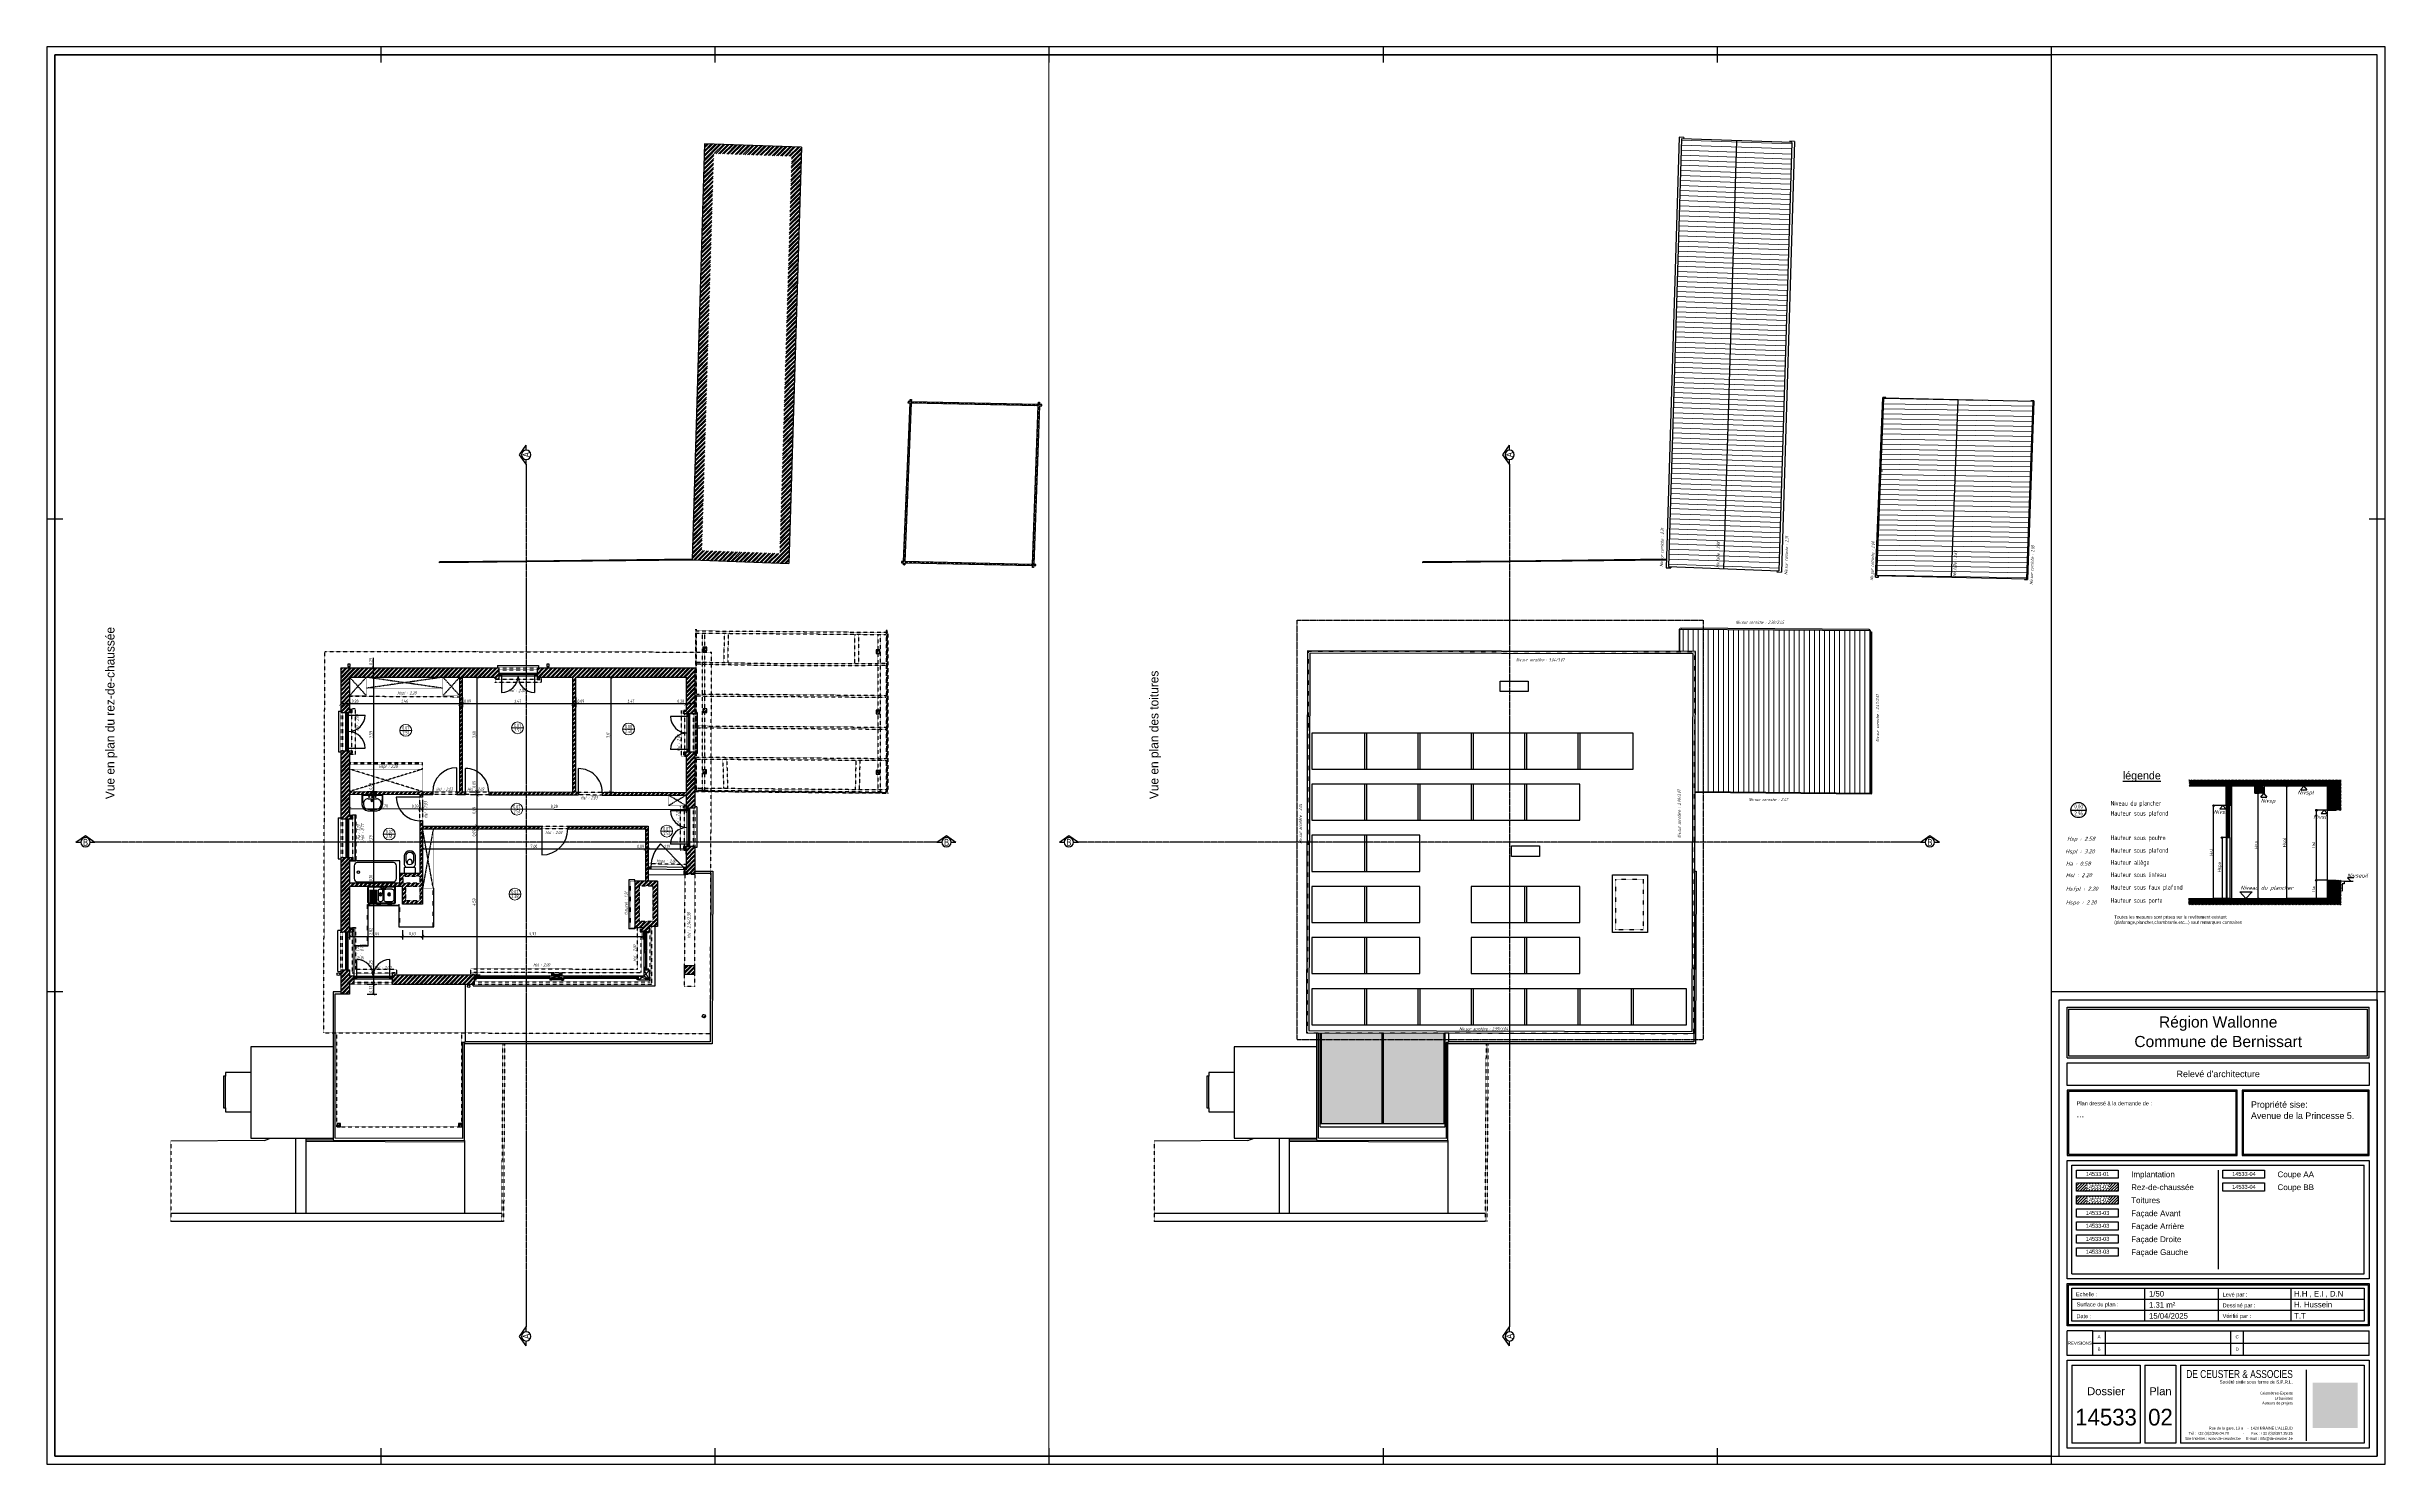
# Paper-space layout 'Plan-02' of a CAD drawing. Header units: metres. Extents: x -198 to 1272, y 8 to 899.
# The model-space entities are those that its viewports show. They can reach past a viewport. Long polylines and large blocks are cut down to what shows.
import ezdxf
from ezdxf.enums import TextEntityAlignment as Align

# ---------------------------------------------------------------- set-up
doc = ezdxf.new("R2010")
doc.units = ezdxf.units.M
doc.header["$LTSCALE"] = 0.01
doc.header["$PDMODE"] = 2
doc.header["$PDSIZE"] = 0.05
for name, pattern in [('ACAD_ISO02W100', [15, 12, -3]), ('ACAD_ISO03W100', [30, 12, -18]), ('ACAD_ISO08W100', [36, 24, -3, 6, -3])]:
    doc.linetypes.add(name, pattern=pattern)
for name, color, linetype in [('Bordure bas', 5, 'Continuous'), ('Cartouche', 7, 'Continuous'), ('Cassure plafond', 49, 'ACAD_ISO02W100'), ('Chassis', 71, 'Continuous'), ('Cotations', 163, 'Continuous'), ('DEP', 170, 'Continuous'), ('Hachure fenêtre', 252, 'Continuous'), ('Hachures', 250, 'Continuous'), ('Linteau', 2, 'ACAD_ISO02W100'), ('Menuiserie', 35, 'Continuous'), ('Mur', 1, 'Continuous'), ('Muret', 30, 'Continuous'), ('Niveaux', 2, 'Continuous'), ('panneaux voltaiques', 143, 'Continuous'), ('Porte', 2, 'Continuous'), ('Revètement', 2, 'Continuous'), ('Sanitaires', 145, 'Continuous'), ('Seuil', 161, 'Continuous'), ('System Vent', 31, 'Continuous'), ('Texte', 7, 'Continuous'), ('Toiture', 7, 'Continuous'), ('Trait de Coupe', 4, 'ACAD_ISO08W100')]:
    doc.layers.add(name, color=color, linetype=linetype)
doc.layers.add('Hachure toiture', color=252, linetype='Continuous', lineweight=9)
doc.layers.add('Niveaux sol-plafond', color=2, linetype='Continuous', lineweight=0)
doc.styles.add('Arial', font='arial.ttf')
doc.styles.add('ISO', font='isocp.shx', dxfattribs={"width": 0.8})
doc.styles.add('Legend', font='calibri.ttf')
doc.styles.get("Standard").update_dxf_attribs({"font": 'isocp.shx'})
doc.dimstyles.new('ISO DE CEUSTER', dxfattribs={"dimtxt": 0.1, "dimasz": 0.1, "dimexe": 0.1, "dimexo": 0.1, "dimgap": 0.02, "dimtad": 1, "dimzin": 1, "dimtxsty": 'ISO', "dimblk": 'ARCHTICK', "dimcen": 2.5, "dimclrd": 256, "dimclre": 256, "dimclrt": 256, "dimadec": 0, "dimazin": 0, "dimtfac": 1, "dimtix": 1, "dimtmove": 1, "dimatfit": 3, "dimldrblk": 'CLOSEDBLANK', "dimfxl": 0.1, "dimfxlon": 1, "dimlwd": -1, "dimlwe": -1, "dimarcsym": 0})

# ---------------------------------------------------------------- blocks, each defined once
blk = doc.blocks.new('_Small')
at = {"color": 0, "linetype": 'ByBlock', "lineweight": -2}
blk.add_circle((0, 0), 0.25, dxfattribs=at)
blk = doc.blocks.new('evier 10')
at = {"layer": 'Sanitaires'}
for p, q in [((-0.382, -0.142), (-0.382, -0.423)), ((-0.322, -0.082), (-0.135, -0.082)), ((-0.322, -0.483), (-0.135, -0.483)), ((-0.075, -0.142), (-0.075, -0.423)), ((-0.038, -0.142), (-0.038, -0.423)), ((0.022, -0.082), (0.043, -0.082)), ((0.022, -0.483), (0.043, -0.483)), ((0.103, -0.142), (0.103, -0.423)), ((0.373, -0.114), (0.14, -0.114)), ((0.373, -0.144), (0.14, -0.144)), ((0.373, -0.174), (0.14, -0.174)), ((0.373, -0.204), (0.14, -0.204)), ((0.373, -0.234), (0.14, -0.234)), ((0.373, -0.264), (0.14, -0.264)), ((0.373, -0.294), (0.14, -0.294)), ((0.373, -0.324), (0.14, -0.324)), ((0.373, -0.354), (0.14, -0.354)), ((0.373, -0.384), (0.14, -0.384)), ((0.373, -0.414), (0.14, -0.414)), ((0.373, -0.444), (0.14, -0.444)), ((0.373, -0.474), (0.14, -0.474))]:
    blk.add_line(p, q, dxfattribs=at)
for points in [[(-0.438, -0.489), (-0.438, -0.05, -0.414214), (-0.388, 0), (0.388, 0, -0.414214), (0.438, -0.05), (0.438, -0.489, -0.414214), (0.388, -0.539), (-0.388, -0.539, -0.414214)], [(-0.418, -0.489), (-0.418, -0.05, -0.414214), (-0.388, -0.021), (0.388, -0.021, -0.414214), (0.418, -0.05), (0.418, -0.489, -0.414214), (0.388, -0.518), (-0.388, -0.518, -0.414214)], [(-0.04, -0.217), (-0.04, -0.068, 0.414214), (-0.05, -0.058), (-0.063, -0.058, 0.414214), (-0.073, -0.068), (-0.073, -0.217, 0.414214), (-0.063, -0.227), (-0.05, -0.227, 0.414214)]]:
    blk.add_lwpolyline(points, format="xyb", close=True, dxfattribs=at)
for centre, radius in [((-0.239, -0.25), 0.0463), ((-0.239, -0.25), 0.0263), ((-0.127, -0.053), 0.026), ((0.033, -0.25), 0.0463), ((0.013, -0.053), 0.026), ((0.033, -0.25), 0.0263)]:
    blk.add_circle(centre, radius, dxfattribs=at)
for centre, start, end in [((-0.322, -0.142), 90, 180), ((-0.322, -0.423), 180, 270), ((-0.135, -0.142), 0, 90), ((-0.135, -0.423), 270, 360), ((0.022, -0.142), 90, 180), ((0.022, -0.423), 180, 270), ((0.043, -0.142), 0, 90), ((0.043, -0.423), 270, 360)]:
    blk.add_arc(centre, 0.06, start, end, dxfattribs=at)
blk = doc.blocks.new('Lavabo 2')
for p, q in [((-0.325, 0), (0.325, 0)), ((-0.325, 0), (-0.325, -0.314265)), ((0.325, 0), (0.325, -0.314265)), ((-0.325, -0.27), (-0.305, -0.27)), ((-0.305, -0.02), (0.305, -0.02)), ((-0.305, -0.02), (-0.305, -0.27)), ((-0.28, -0.29), (-0.28, -0.314265)), ((-0.13, -0.14), (0.13, -0.14)), ((0.28, -0.29), (0.28, -0.314265)), ((0.305, -0.02), (0.305, -0.27)), ((0.305, -0.27), (0.325, -0.27))]:
    blk.add_line(p, q)
for centre, radius in [((-0.1, -0.08), 0.016), ((0, -0.2), 0.035), ((0, -0.2), 0.0225), ((0, -0.08), 0.0175), ((0.1, -0.08), 0.016)]:
    blk.add_circle(centre, radius)
for centre, radius, start, end in [((-0.125, -0.314265), 0.2, 180.000002, 264.745505), ((-0.13, -0.29), 0.15, 90.000001, 180.000002), ((-0.125, -0.314265), 0.155, 180.000002, 264.745505), ((0, 1.045), 1.565, 264.745485, 275.25394), ((0, 1.045), 1.52, 264.745485, 275.25394), ((0.13, -0.29), 0.15, 0, 90.000001), ((0.125, -0.314265), 0.155, 275.25396, 0), ((0.125, -0.314265), 0.2, 275.25396, 0)]:
    blk.add_arc(centre, radius, start, end)
blk = doc.blocks.new('W.C.')
for p, q in [((-0.163, -0.173), (0.163, -0.173)), ((-0.125, -0.384), (-0.125, -0.536)), ((-0.07, -0.291), (-0.07, -0.37)), ((-0.02, -0.42), (0.02, -0.42)), ((0.07, -0.291), (0.07, -0.37)), ((0.125, -0.536), (0.125, -0.384))]:
    blk.add_line(p, q)
blk.add_lwpolyline([(-0.175, -0.154, 0.302806), (-0.163, -0.173, -0.587553), (-0.156, -0.231, 0.251678), (-0.169, -0.245), (-0.175, -0.27), (-0.175, -0.54, 0.914286), (0.175, -0.54), (0.175, -0.27), (0.169, -0.245, 0.251678), (0.156, -0.231, -0.587553), (0.163, -0.173, 0.302806), (0.175, -0.154), (0.175, -0.02, 0.414214), (0.155, 0), (-0.155, 0, 0.414214), (-0.175, -0.02), (-0.175, -0.16)], format="xyb")
for centre, radius, start, end in [((0, -0.396), 0.126, 5.12754, 174.87246), ((0, -0.524), 0.126, 185.12754, 354.87246), ((-0.02, -0.37), 0.05, 180, 270), ((0.02, -0.37), 0.05, 270, 0)]:
    blk.add_arc(centre, radius, start, end)
blk = doc.blocks.new('Trait de coupe-fleche')
at = {"layer": 'Trait de Coupe', "linetype": 'Continuous'}
for p, q in [((0, 0.445), (0, 0.598)), ((0.215, 0.299), (0, 0.598)), ((0, 0), (0.215, 0.299)), ((0, 0), (0, 0.153))]:
    blk.add_line(p, q, dxfattribs=at)
blk.add_circle((0, 0.299), 0.146, dxfattribs=at)
blk = doc.blocks.new('_ArchTick')
at = {"color": 0, "linetype": 'ByBlock', "const_width": 0.15}
blk.add_lwpolyline([(-0.5, -0.5), (0.5, 0.5)], dxfattribs=at)
blk = doc.blocks.new('*D30')
at = {"layer": 'Cotations', "transparency": 16777216}
for p, q in [((474.095, 21.985), (474.095, 21.685)), ((474.375, 21.785), (474.095, 21.785)), ((474.375, 21.985), (474.375, 21.685))]:
    blk.add_line(p, q, dxfattribs=at)
at = {"layer": 'Defpoints', "color": 0, "transparency": 16777216}
for p in [(474.375, 22.916), (474.095, 22.626), (474.095, 21.785)]:
    blk.add_point(p, dxfattribs=at)
at = {"layer": 'Cotations', "transparency": 16777216, "xscale": 0.1, "yscale": 0.1, "zscale": 0.1, "rotation": 180}
blk.add_blockref('_ArchTick', (474.095, 21.785), dxfattribs=at)
at = {"layer": 'Cotations', "transparency": 16777216, "xscale": 0.1, "yscale": 0.1, "zscale": 0.1}
blk.add_blockref('_ArchTick', (474.375, 21.785), dxfattribs=at)
at = {"layer": 'Cotations', "transparency": 16777216, "insert": (473.93, 21.863), "char_height": 0.1, "attachment_point": 5, "style": 'ISO'}
blk.add_mtext('0,28', dxfattribs=at)
blk = doc.blocks.new('_ClosedBlank')
at = {"color": 0, "linetype": 'ByBlock', "lineweight": -2}
for p, q in [((-1, 0.17), (0, 0)), ((-1, 0.17), (-1, -0.17)), ((0, 0), (-1, -0.17))]:
    blk.add_line(p, q, dxfattribs=at)
blk = doc.blocks.new('*D31')
at = {"layer": 'Cotations', "transparency": 16777216}
for p, q in [((470.629, 21.985), (470.629, 21.685)), ((474.095, 21.785), (470.629, 21.785)), ((474.095, 21.985), (474.095, 21.685))]:
    blk.add_line(p, q, dxfattribs=at)
at = {"layer": 'Defpoints', "color": 0, "transparency": 16777216}
for p in [(470.629, 22.626), (474.095, 22.626), (470.629, 21.785)]:
    blk.add_point(p, dxfattribs=at)
at = {"layer": 'Cotations', "transparency": 16777216, "xscale": 0.1, "yscale": 0.1, "zscale": 0.1, "rotation": 180}
blk.add_blockref('_ArchTick', (470.629, 21.785), dxfattribs=at)
at = {"layer": 'Cotations', "transparency": 16777216, "xscale": 0.1, "yscale": 0.1, "zscale": 0.1}
blk.add_blockref('_ArchTick', (474.095, 21.785), dxfattribs=at)
at = {"layer": 'Cotations', "transparency": 16777216, "insert": (472.362, 21.863), "char_height": 0.1, "attachment_point": 5, "style": 'ISO'}
blk.add_mtext('3,47', dxfattribs=at)
blk = doc.blocks.new('*D32')
at = {"layer": 'Cotations', "transparency": 16777216}
for p, q in [((470.539, 21.985), (470.539, 21.685)), ((470.629, 21.785), (470.539, 21.785)), ((470.629, 21.985), (470.629, 21.685))]:
    blk.add_line(p, q, dxfattribs=at)
at = {"layer": 'Defpoints', "color": 0, "transparency": 16777216}
for p in [(470.539, 22.626), (470.629, 22.626), (470.539, 21.785)]:
    blk.add_point(p, dxfattribs=at)
at = {"layer": 'Cotations', "transparency": 16777216, "xscale": 0.1, "yscale": 0.1, "zscale": 0.1, "rotation": 180}
blk.add_blockref('_ArchTick', (470.539, 21.785), dxfattribs=at)
at = {"layer": 'Cotations', "transparency": 16777216, "xscale": 0.1, "yscale": 0.1, "zscale": 0.1}
blk.add_blockref('_ArchTick', (470.629, 21.785), dxfattribs=at)
at = {"layer": 'Cotations', "transparency": 16777216, "insert": (470.791, 21.863), "char_height": 0.1, "attachment_point": 5, "style": 'ISO'}
blk.add_mtext('0,09', dxfattribs=at)
blk = doc.blocks.new('*D33')
at = {"layer": 'Cotations', "transparency": 16777216}
for p, q in [((467.07, 21.985), (467.07, 21.685)), ((470.539, 21.785), (467.07, 21.785)), ((470.539, 21.985), (470.539, 21.685))]:
    blk.add_line(p, q, dxfattribs=at)
at = {"layer": 'Defpoints', "color": 0, "transparency": 16777216}
for p in [(467.07, 22.626), (470.539, 22.626), (467.07, 21.785)]:
    blk.add_point(p, dxfattribs=at)
at = {"layer": 'Cotations', "transparency": 16777216, "xscale": 0.1, "yscale": 0.1, "zscale": 0.1, "rotation": 180}
blk.add_blockref('_ArchTick', (467.07, 21.785), dxfattribs=at)
at = {"layer": 'Cotations', "transparency": 16777216, "xscale": 0.1, "yscale": 0.1, "zscale": 0.1}
blk.add_blockref('_ArchTick', (470.539, 21.785), dxfattribs=at)
at = {"layer": 'Cotations', "transparency": 16777216, "insert": (468.805, 21.863), "char_height": 0.1, "attachment_point": 5, "style": 'ISO'}
blk.add_mtext('3,47', dxfattribs=at)
blk = doc.blocks.new('*D34')
at = {"layer": 'Cotations', "transparency": 16777216}
for p, q in [((466.98, 21.985), (466.98, 21.685)), ((467.07, 21.785), (466.98, 21.785)), ((467.07, 21.985), (467.07, 21.685))]:
    blk.add_line(p, q, dxfattribs=at)
at = {"layer": 'Defpoints', "color": 0, "transparency": 16777216}
for p in [(466.98, 22.626), (467.07, 22.626), (466.98, 21.785)]:
    blk.add_point(p, dxfattribs=at)
at = {"layer": 'Cotations', "transparency": 16777216, "xscale": 0.1, "yscale": 0.1, "zscale": 0.1, "rotation": 180}
blk.add_blockref('_ArchTick', (466.98, 21.785), dxfattribs=at)
at = {"layer": 'Cotations', "transparency": 16777216, "xscale": 0.1, "yscale": 0.1, "zscale": 0.1}
blk.add_blockref('_ArchTick', (467.07, 21.785), dxfattribs=at)
at = {"layer": 'Cotations', "transparency": 16777216, "insert": (467.228, 21.863), "char_height": 0.1, "attachment_point": 5, "style": 'ISO'}
blk.add_mtext('0,09', dxfattribs=at)
blk = doc.blocks.new('*D35')
at = {"layer": 'Cotations', "transparency": 16777216}
for p, q in [((463.52, 21.985), (463.52, 21.685)), ((466.98, 21.785), (463.52, 21.785)), ((466.98, 21.985), (466.98, 21.685))]:
    blk.add_line(p, q, dxfattribs=at)
at = {"layer": 'Defpoints', "color": 0, "transparency": 16777216}
for p in [(463.52, 22.626), (466.98, 22.626), (463.52, 21.785)]:
    blk.add_point(p, dxfattribs=at)
at = {"layer": 'Cotations', "transparency": 16777216, "xscale": 0.1, "yscale": 0.1, "zscale": 0.1, "rotation": 180}
blk.add_blockref('_ArchTick', (463.52, 21.785), dxfattribs=at)
at = {"layer": 'Cotations', "transparency": 16777216, "xscale": 0.1, "yscale": 0.1, "zscale": 0.1}
blk.add_blockref('_ArchTick', (466.98, 21.785), dxfattribs=at)
at = {"layer": 'Cotations', "transparency": 16777216, "insert": (465.25, 21.863), "char_height": 0.1, "attachment_point": 5, "style": 'ISO'}
blk.add_mtext('3,46', dxfattribs=at)
blk = doc.blocks.new('*D36')
at = {"layer": 'Cotations', "transparency": 16777216}
for p, q in [((463.24, 21.985), (463.24, 21.685)), ((463.52, 21.785), (463.24, 21.785)), ((463.52, 21.985), (463.52, 21.685))]:
    blk.add_line(p, q, dxfattribs=at)
at = {"layer": 'Defpoints', "color": 0, "transparency": 16777216}
for p in [(463.24, 22.916), (463.52, 22.626), (463.24, 21.785)]:
    blk.add_point(p, dxfattribs=at)
at = {"layer": 'Cotations', "transparency": 16777216, "xscale": 0.1, "yscale": 0.1, "zscale": 0.1, "rotation": 180}
blk.add_blockref('_ArchTick', (463.24, 21.785), dxfattribs=at)
at = {"layer": 'Cotations', "transparency": 16777216, "xscale": 0.1, "yscale": 0.1, "zscale": 0.1}
blk.add_blockref('_ArchTick', (463.52, 21.785), dxfattribs=at)
at = {"layer": 'Cotations', "transparency": 16777216, "insert": (463.693, 21.863), "char_height": 0.1, "attachment_point": 5, "style": 'ISO'}
blk.add_mtext('0,28', dxfattribs=at)
blk = doc.blocks.new('*D37')
at = {"layer": 'Cotations', "transparency": 16777216}
for p, q in [((463.519, 18.696), (463.519, 18.396)), ((463.519, 18.496), (465.721, 18.49)), ((465.722, 18.69), (465.721, 18.39))]:
    blk.add_line(p, q, dxfattribs=at)
at = {"layer": 'Defpoints', "color": 0, "transparency": 16777216}
for p in [(463.52, 18.945), (465.721, 18.49), (465.723, 18.939)]:
    blk.add_point(p, dxfattribs=at)
at = {"layer": 'Cotations', "transparency": 16777216, "xscale": 0.1, "yscale": 0.1, "zscale": 0.1}
for p, rotation in [((463.519, 18.496), 179.8450415630587), ((465.721, 18.49), 359.8450415630588)]:
    blk.add_blockref('_ArchTick', p, dxfattribs=dict(at, rotation=rotation))
at = {"layer": 'Cotations', "transparency": 16777216, "insert": (464.62, 18.57), "char_height": 0.1, "attachment_point": 5, "rotation": 359.84504, "style": 'ISO'}
blk.add_mtext('2,20', dxfattribs=at)
blk = doc.blocks.new('*D38')
at = {"layer": 'Cotations', "transparency": 16777216}
for p, q in [((465.722, 18.69), (465.721, 18.39)), ((465.721, 18.49), (465.811, 18.489)), ((465.812, 18.689), (465.811, 18.389))]:
    blk.add_line(p, q, dxfattribs=at)
at = {"layer": 'Defpoints', "color": 0, "transparency": 16777216}
for p in [(465.723, 18.939), (465.811, 18.489), (465.813, 18.939)]:
    blk.add_point(p, dxfattribs=at)
at = {"layer": 'Cotations', "transparency": 16777216, "xscale": 0.1, "yscale": 0.1, "zscale": 0.1}
for p, rotation in [((465.721, 18.49), 179.8450415630587), ((465.811, 18.489), 359.8450415630588)]:
    blk.add_blockref('_ArchTick', p, dxfattribs=dict(at, rotation=rotation))
at = {"layer": 'Cotations', "transparency": 16777216, "insert": (465.581, 18.562), "char_height": 0.1, "attachment_point": 5, "rotation": 359.84504, "style": 'ISO'}
blk.add_mtext('0,09', dxfattribs=at)
blk = doc.blocks.new('*D39')
at = {"layer": 'Cotations', "transparency": 16777216}
for p, q in [((465.812, 18.689), (465.811, 18.389)), ((465.811, 18.489), (474.094, 18.467)), ((474.094, 18.667), (474.093, 18.367))]:
    blk.add_line(p, q, dxfattribs=at)
at = {"layer": 'Defpoints', "color": 0, "transparency": 16777216}
for p in [(465.813, 18.939), (474.094, 18.467), (474.095, 18.916)]:
    blk.add_point(p, dxfattribs=at)
at = {"layer": 'Cotations', "transparency": 16777216, "xscale": 0.1, "yscale": 0.1, "zscale": 0.1}
for p, rotation in [((465.811, 18.489), 179.8450415630587), ((474.094, 18.467), 359.8450415630588)]:
    blk.add_blockref('_ArchTick', p, dxfattribs=dict(at, rotation=rotation))
at = {"layer": 'Cotations', "transparency": 16777216, "insert": (469.953, 18.556), "char_height": 0.1, "attachment_point": 5, "rotation": 359.84504, "style": 'ISO'}
blk.add_mtext('8,28', dxfattribs=at)
blk = doc.blocks.new('*D40')
at = {"layer": 'Cotations', "transparency": 16777216}
for p, q in [((463.52, 14.679), (463.52, 14.379)), ((463.52, 14.479), (465.182, 14.479)), ((465.182, 14.679), (465.182, 14.379))]:
    blk.add_line(p, q, dxfattribs=at)
at = {"layer": 'Defpoints', "color": 0, "transparency": 16777216}
for p in [(463.52, 16.05), (465.182, 16.05), (465.182, 14.479)]:
    blk.add_point(p, dxfattribs=at)
at = {"layer": 'Cotations', "transparency": 16777216, "xscale": 0.1, "yscale": 0.1, "zscale": 0.1, "rotation": 180}
blk.add_blockref('_ArchTick', (463.52, 14.479), dxfattribs=at)
at = {"layer": 'Cotations', "transparency": 16777216, "xscale": 0.1, "yscale": 0.1, "zscale": 0.1}
blk.add_blockref('_ArchTick', (465.182, 14.479), dxfattribs=at)
at = {"layer": 'Cotations', "transparency": 16777216, "insert": (464.351, 14.556), "char_height": 0.1, "attachment_point": 5, "style": 'ISO'}
blk.add_mtext('1,66', dxfattribs=at)
blk = doc.blocks.new('*D41')
at = {"layer": 'Cotations', "transparency": 16777216}
for p, q in [((465.182, 14.679), (465.182, 14.379)), ((465.182, 14.479), (465.813, 14.479)), ((465.813, 14.679), (465.813, 14.379))]:
    blk.add_line(p, q, dxfattribs=at)
at = {"layer": 'Defpoints', "color": 0, "transparency": 16777216}
for p in [(465.182, 16.05), (465.813, 15.496), (465.813, 14.479)]:
    blk.add_point(p, dxfattribs=at)
at = {"layer": 'Cotations', "transparency": 16777216, "xscale": 0.1, "yscale": 0.1, "zscale": 0.1, "rotation": 180}
blk.add_blockref('_ArchTick', (465.182, 14.479), dxfattribs=at)
at = {"layer": 'Cotations', "transparency": 16777216, "xscale": 0.1, "yscale": 0.1, "zscale": 0.1}
blk.add_blockref('_ArchTick', (465.813, 14.479), dxfattribs=at)
at = {"layer": 'Cotations', "transparency": 16777216, "insert": (465.497, 14.556), "char_height": 0.1, "attachment_point": 5, "style": 'ISO'}
blk.add_mtext('0,63', dxfattribs=at)
blk = doc.blocks.new('*D42')
at = {"layer": 'Cotations', "transparency": 16777216}
for p, q in [((465.813, 14.679), (465.813, 14.379)), ((465.813, 14.479), (472.741, 14.479)), ((472.741, 14.661), (472.741, 14.379))]:
    blk.add_line(p, q, dxfattribs=at)
at = {"layer": 'Defpoints', "color": 0, "transparency": 16777216}
for p in [(465.813, 15.496), (472.741, 14.761), (472.741, 14.479)]:
    blk.add_point(p, dxfattribs=at)
at = {"layer": 'Cotations', "transparency": 16777216, "xscale": 0.1, "yscale": 0.1, "zscale": 0.1, "rotation": 180}
blk.add_blockref('_ArchTick', (465.813, 14.479), dxfattribs=at)
at = {"layer": 'Cotations', "transparency": 16777216, "xscale": 0.1, "yscale": 0.1, "zscale": 0.1}
blk.add_blockref('_ArchTick', (472.741, 14.479), dxfattribs=at)
at = {"layer": 'Cotations', "transparency": 16777216, "insert": (469.277, 14.556), "char_height": 0.1, "attachment_point": 5, "style": 'ISO'}
blk.add_mtext('6,93', dxfattribs=at)
blk = doc.blocks.new('*D43')
at = {"layer": 'Cotations', "transparency": 16777216}
for p, q in [((472.906, 17.06), (472.906, 17.321)), ((474.095, 17.221), (472.906, 17.221)), ((474.095, 17.06), (474.095, 17.321))]:
    blk.add_line(p, q, dxfattribs=at)
at = {"layer": 'Defpoints', "color": 0, "transparency": 16777216}
for p in [(472.906, 17.221), (472.906, 16.96), (474.095, 16.96)]:
    blk.add_point(p, dxfattribs=at)
at = {"layer": 'Cotations', "transparency": 16777216, "xscale": 0.1, "yscale": 0.1, "zscale": 0.1, "rotation": 180}
blk.add_blockref('_ArchTick', (472.906, 17.221), dxfattribs=at)
at = {"layer": 'Cotations', "transparency": 16777216, "xscale": 0.1, "yscale": 0.1, "zscale": 0.1}
blk.add_blockref('_ArchTick', (474.095, 17.221), dxfattribs=at)
at = {"layer": 'Cotations', "transparency": 16777216, "insert": (473.5, 17.298), "char_height": 0.1, "attachment_point": 5, "style": 'ISO'}
blk.add_mtext('1,19', dxfattribs=at)
blk = doc.blocks.new('*D44')
at = {"layer": 'Cotations', "transparency": 16777216}
for p, q in [((472.816, 17.421), (472.816, 17.121)), ((472.906, 17.221), (472.816, 17.221)), ((472.906, 17.06), (472.906, 17.321))]:
    blk.add_line(p, q, dxfattribs=at)
at = {"layer": 'Defpoints', "color": 0, "transparency": 16777216}
for p in [(472.816, 17.858), (472.816, 17.221), (472.906, 16.96)]:
    blk.add_point(p, dxfattribs=at)
at = {"layer": 'Cotations', "transparency": 16777216, "xscale": 0.1, "yscale": 0.1, "zscale": 0.1, "rotation": 180}
blk.add_blockref('_ArchTick', (472.816, 17.221), dxfattribs=at)
at = {"layer": 'Cotations', "transparency": 16777216, "xscale": 0.1, "yscale": 0.1, "zscale": 0.1}
blk.add_blockref('_ArchTick', (472.906, 17.221), dxfattribs=at)
at = {"layer": 'Cotations', "transparency": 16777216, "insert": (472.665, 17.298), "char_height": 0.1, "attachment_point": 5, "style": 'ISO'}
blk.add_mtext('0,09', dxfattribs=at)
blk = doc.blocks.new('*D45')
at = {"layer": 'Cotations', "transparency": 16777216}
for p, q in [((465.813, 17.421), (465.813, 17.121)), ((472.816, 17.221), (465.813, 17.221)), ((472.816, 17.421), (472.816, 17.121))]:
    blk.add_line(p, q, dxfattribs=at)
at = {"layer": 'Defpoints', "color": 0, "transparency": 16777216}
for p in [(465.813, 17.858), (472.816, 17.858), (465.813, 17.221)]:
    blk.add_point(p, dxfattribs=at)
at = {"layer": 'Cotations', "transparency": 16777216, "xscale": 0.1, "yscale": 0.1, "zscale": 0.1, "rotation": 180}
blk.add_blockref('_ArchTick', (465.813, 17.221), dxfattribs=at)
at = {"layer": 'Cotations', "transparency": 16777216, "xscale": 0.1, "yscale": 0.1, "zscale": 0.1}
blk.add_blockref('_ArchTick', (472.816, 17.221), dxfattribs=at)
at = {"layer": 'Cotations', "transparency": 16777216, "insert": (469.314, 17.298), "char_height": 0.1, "attachment_point": 5, "style": 'ISO'}
blk.add_mtext('7,00', dxfattribs=at)
blk = doc.blocks.new('*D46')
at = {"layer": 'Cotations', "transparency": 16777216}
for p, q in [((464.072, 22.916), (464.372, 22.916)), ((464.272, 22.916), (464.272, 23.233)), ((464.272, 22.626), (464.272, 22.916)), ((464.072, 22.626), (464.372, 22.626))]:
    blk.add_line(p, q, dxfattribs=at)
at = {"layer": 'Defpoints', "color": 0, "transparency": 16777216}
for p in [(463.24, 22.916), (463.52, 22.626), (464.272, 22.626)]:
    blk.add_point(p, dxfattribs=at)
at = {"layer": 'Cotations', "transparency": 16777216, "xscale": 0.1, "yscale": 0.1, "zscale": 0.1}
for p, rotation in [((464.272, 22.916), 90), ((464.272, 22.626), 270)]:
    blk.add_blockref('_ArchTick', p, dxfattribs=dict(at, rotation=rotation))
at = {"layer": 'Cotations', "transparency": 16777216, "insert": (464.195, 23.124), "char_height": 0.1, "attachment_point": 5, "rotation": 90, "style": 'ISO'}
blk.add_mtext('0,29', dxfattribs=at)
blk = doc.blocks.new('*D47')
at = {"layer": 'Cotations', "transparency": 16777216}
for p, q in [((464.072, 22.626), (464.372, 22.626)), ((464.272, 22.626), (464.272, 19.035)), ((464.072, 19.035), (464.372, 19.035))]:
    blk.add_line(p, q, dxfattribs=at)
at = {"layer": 'Defpoints', "color": 0, "transparency": 16777216}
for p in [(463.52, 22.626), (463.52, 19.035), (464.272, 19.035)]:
    blk.add_point(p, dxfattribs=at)
at = {"layer": 'Cotations', "transparency": 16777216, "xscale": 0.1, "yscale": 0.1, "zscale": 0.1}
for p, rotation in [((464.272, 22.626), 90), ((464.272, 19.035), 270)]:
    blk.add_blockref('_ArchTick', p, dxfattribs=dict(at, rotation=rotation))
at = {"layer": 'Cotations', "transparency": 16777216, "insert": (464.195, 20.83), "char_height": 0.1, "attachment_point": 5, "rotation": 90, "style": 'ISO'}
blk.add_mtext('3,59', dxfattribs=at)
blk = doc.blocks.new('*D48')
at = {"layer": 'Cotations', "transparency": 16777216}
for p, q in [((464.072, 19.035), (464.372, 19.035)), ((464.072, 18.945), (464.372, 18.945)), ((464.272, 19.035), (464.272, 18.945))]:
    blk.add_line(p, q, dxfattribs=at)
at = {"layer": 'Defpoints', "color": 0, "transparency": 16777216}
for p in [(463.52, 19.035), (463.52, 18.945), (464.272, 18.945)]:
    blk.add_point(p, dxfattribs=at)
at = {"layer": 'Cotations', "transparency": 16777216, "xscale": 0.1, "yscale": 0.1, "zscale": 0.1}
for p, rotation in [((464.272, 19.035), 90), ((464.272, 18.945), 270)]:
    blk.add_blockref('_ArchTick', p, dxfattribs=dict(at, rotation=rotation))
at = {"layer": 'Cotations', "transparency": 16777216, "insert": (464.195, 19.203), "char_height": 0.1, "attachment_point": 5, "rotation": 90, "style": 'ISO'}
blk.add_mtext('0,09', dxfattribs=at)
blk = doc.blocks.new('*D49')
at = {"layer": 'Cotations', "transparency": 16777216}
for p, q in [((464.072, 18.945), (464.372, 18.945)), ((464.272, 18.945), (464.272, 16.15)), ((464.072, 16.15), (464.372, 16.15))]:
    blk.add_line(p, q, dxfattribs=at)
at = {"layer": 'Defpoints', "color": 0, "transparency": 16777216}
for p in [(463.52, 18.945), (463.52, 16.15), (464.272, 16.15)]:
    blk.add_point(p, dxfattribs=at)
at = {"layer": 'Cotations', "transparency": 16777216, "xscale": 0.1, "yscale": 0.1, "zscale": 0.1}
for p, rotation in [((464.272, 18.945), 90), ((464.272, 16.15), 270)]:
    blk.add_blockref('_ArchTick', p, dxfattribs=dict(at, rotation=rotation))
at = {"layer": 'Cotations', "transparency": 16777216, "insert": (464.195, 17.547), "char_height": 0.1, "attachment_point": 5, "rotation": 90, "style": 'ISO'}
blk.add_mtext('2,79', dxfattribs=at)
blk = doc.blocks.new('*D50')
at = {"layer": 'Cotations', "transparency": 16777216}
for p, q in [((464.072, 16.15), (464.372, 16.15)), ((464.072, 16.05), (464.372, 16.05)), ((464.272, 16.15), (464.272, 16.05))]:
    blk.add_line(p, q, dxfattribs=at)
at = {"layer": 'Defpoints', "color": 0, "transparency": 16777216}
for p in [(463.52, 16.15), (463.52, 16.05), (464.272, 16.05)]:
    blk.add_point(p, dxfattribs=at)
at = {"layer": 'Cotations', "transparency": 16777216, "xscale": 0.1, "yscale": 0.1, "zscale": 0.1}
for p, rotation in [((464.272, 16.15), 90), ((464.272, 16.05), 270)]:
    blk.add_blockref('_ArchTick', p, dxfattribs=dict(at, rotation=rotation))
at = {"layer": 'Cotations', "transparency": 16777216, "insert": (464.195, 16.311), "char_height": 0.1, "attachment_point": 5, "rotation": 90, "style": 'ISO'}
blk.add_mtext('0,10', dxfattribs=at)
blk = doc.blocks.new('*D51')
at = {"layer": 'Cotations', "transparency": 16777216}
for p, q in [((464.072, 16.05), (464.372, 16.05)), ((464.272, 16.05), (464.272, 13.229)), ((464.072, 13.229), (464.372, 13.229))]:
    blk.add_line(p, q, dxfattribs=at)
at = {"layer": 'Defpoints', "color": 0, "transparency": 16777216}
for p in [(463.52, 16.05), (463.52, 13.229), (464.272, 13.229)]:
    blk.add_point(p, dxfattribs=at)
at = {"layer": 'Cotations', "transparency": 16777216, "xscale": 0.1, "yscale": 0.1, "zscale": 0.1}
for p, rotation in [((464.272, 16.05), 90), ((464.272, 13.229), 270)]:
    blk.add_blockref('_ArchTick', p, dxfattribs=dict(at, rotation=rotation))
at = {"layer": 'Cotations', "transparency": 16777216, "insert": (464.195, 14.639), "char_height": 0.1, "attachment_point": 5, "rotation": 90, "style": 'ISO'}
blk.add_mtext('2,82', dxfattribs=at)
blk = doc.blocks.new('*D52')
at = {"layer": 'Cotations', "transparency": 16777216}
for p, q in [((464.072, 13.229), (464.372, 13.229)), ((464.072, 12.979), (464.372, 12.979)), ((464.272, 13.229), (464.272, 12.979))]:
    blk.add_line(p, q, dxfattribs=at)
at = {"layer": 'Defpoints', "color": 0, "transparency": 16777216}
for p in [(463.52, 13.229), (463.52, 12.979), (464.272, 12.979)]:
    blk.add_point(p, dxfattribs=at)
at = {"layer": 'Cotations', "transparency": 16777216, "xscale": 0.1, "yscale": 0.1, "zscale": 0.1}
for p, rotation in [((464.272, 13.229), 90), ((464.272, 12.979), 270)]:
    blk.add_blockref('_ArchTick', p, dxfattribs=dict(at, rotation=rotation))
at = {"layer": 'Cotations', "transparency": 16777216, "insert": (464.195, 13.627), "char_height": 0.1, "attachment_point": 5, "rotation": 90, "style": 'ISO'}
blk.add_mtext('0,25', dxfattribs=at)
blk = doc.blocks.new('*D53')
at = {"layer": 'Cotations', "transparency": 16777216}
for p, q in [((464.072, 12.979), (464.372, 12.979)), ((464.072, 12.663), (464.372, 12.663)), ((464.272, 12.979), (464.272, 12.663))]:
    blk.add_line(p, q, dxfattribs=at)
at = {"layer": 'Defpoints', "color": 0, "transparency": 16777216}
for p in [(463.52, 12.979), (463.52, 12.663), (464.272, 12.663)]:
    blk.add_point(p, dxfattribs=at)
at = {"layer": 'Cotations', "transparency": 16777216, "xscale": 0.1, "yscale": 0.1, "zscale": 0.1}
for p, rotation in [((464.272, 12.979), 90), ((464.272, 12.663), 270)]:
    blk.add_blockref('_ArchTick', p, dxfattribs=dict(at, rotation=rotation))
at = {"layer": 'Cotations', "transparency": 16777216, "insert": (464.195, 12.821), "char_height": 0.1, "attachment_point": 5, "rotation": 90, "style": 'ISO'}
blk.add_mtext('0,32', dxfattribs=at)
blk = doc.blocks.new('*D54')
at = {"layer": 'Cotations', "transparency": 16777216}
for p, q in [((467.32, 22.626), (467.62, 22.626)), ((467.52, 22.626), (467.52, 19.025)), ((467.32, 19.025), (467.62, 19.025))]:
    blk.add_line(p, q, dxfattribs=at)
at = {"layer": 'Defpoints', "color": 0, "transparency": 16777216}
for p in [(467.07, 22.626), (467.07, 19.025), (467.52, 19.025)]:
    blk.add_point(p, dxfattribs=at)
at = {"layer": 'Cotations', "transparency": 16777216, "xscale": 0.1, "yscale": 0.1, "zscale": 0.1}
for p, rotation in [((467.52, 22.626), 90), ((467.52, 19.025), 270)]:
    blk.add_blockref('_ArchTick', p, dxfattribs=dict(at, rotation=rotation))
at = {"layer": 'Cotations', "transparency": 16777216, "insert": (467.443, 20.825), "char_height": 0.1, "attachment_point": 5, "rotation": 90, "style": 'ISO'}
blk.add_mtext('3,60', dxfattribs=at)
blk = doc.blocks.new('*D55')
at = {"layer": 'Cotations', "transparency": 16777216}
for p, q in [((467.32, 19.025), (467.62, 19.025)), ((467.32, 18.935), (467.62, 18.935)), ((467.52, 19.025), (467.52, 18.935))]:
    blk.add_line(p, q, dxfattribs=at)
at = {"layer": 'Defpoints', "color": 0, "transparency": 16777216}
for p in [(467.07, 19.025), (467.16, 18.935), (467.52, 18.935)]:
    blk.add_point(p, dxfattribs=at)
at = {"layer": 'Cotations', "transparency": 16777216, "xscale": 0.1, "yscale": 0.1, "zscale": 0.1}
for p, rotation in [((467.52, 19.025), 90), ((467.52, 18.935), 270)]:
    blk.add_blockref('_ArchTick', p, dxfattribs=dict(at, rotation=rotation))
at = {"layer": 'Cotations', "transparency": 16777216, "insert": (467.443, 19.26), "char_height": 0.1, "attachment_point": 5, "rotation": 90, "style": 'ISO'}
blk.add_mtext('0,09', dxfattribs=at)
blk = doc.blocks.new('*D56')
at = {"layer": 'Cotations', "transparency": 16777216}
for p, q in [((467.32, 18.935), (467.62, 18.935)), ((467.52, 18.935), (467.52, 17.948)), ((467.32, 17.948), (467.62, 17.948))]:
    blk.add_line(p, q, dxfattribs=at)
at = {"layer": 'Defpoints', "color": 0, "transparency": 16777216}
for p in [(467.16, 18.935), (465.813, 17.948), (467.52, 17.948)]:
    blk.add_point(p, dxfattribs=at)
at = {"layer": 'Cotations', "transparency": 16777216, "xscale": 0.1, "yscale": 0.1, "zscale": 0.1}
for p, rotation in [((467.52, 18.935), 90), ((467.52, 17.948), 270)]:
    blk.add_blockref('_ArchTick', p, dxfattribs=dict(at, rotation=rotation))
at = {"layer": 'Cotations', "transparency": 16777216, "insert": (467.443, 18.441), "char_height": 0.1, "attachment_point": 5, "rotation": 90, "style": 'ISO'}
blk.add_mtext('0,99', dxfattribs=at)
blk = doc.blocks.new('*D57')
at = {"layer": 'Cotations', "transparency": 16777216}
for p, q in [((467.32, 17.948), (467.62, 17.948)), ((467.32, 17.858), (467.62, 17.858)), ((467.52, 17.948), (467.52, 17.858))]:
    blk.add_line(p, q, dxfattribs=at)
at = {"layer": 'Defpoints', "color": 0, "transparency": 16777216}
for p in [(465.813, 17.948), (465.813, 17.858), (467.52, 17.858)]:
    blk.add_point(p, dxfattribs=at)
at = {"layer": 'Cotations', "transparency": 16777216, "xscale": 0.1, "yscale": 0.1, "zscale": 0.1}
for p, rotation in [((467.52, 17.948), 90), ((467.52, 17.858), 270)]:
    blk.add_blockref('_ArchTick', p, dxfattribs=dict(at, rotation=rotation))
at = {"layer": 'Cotations', "transparency": 16777216, "insert": (467.443, 17.729), "char_height": 0.1, "attachment_point": 5, "rotation": 90, "style": 'ISO'}
blk.add_mtext('0,09', dxfattribs=at)
blk = doc.blocks.new('*D58')
at = {"layer": 'Cotations', "transparency": 16777216}
for p, q in [((467.32, 17.858), (467.62, 17.858)), ((467.52, 17.858), (467.52, 13.269)), ((467.464, 13.269), (467.62, 13.269))]:
    blk.add_line(p, q, dxfattribs=at)
at = {"layer": 'Defpoints', "color": 0, "transparency": 16777216}
for p in [(465.813, 17.858), (467.364, 13.269), (467.52, 13.269)]:
    blk.add_point(p, dxfattribs=at)
at = {"layer": 'Cotations', "transparency": 16777216, "xscale": 0.1, "yscale": 0.1, "zscale": 0.1}
for p, rotation in [((467.52, 17.858), 90), ((467.52, 13.269), 270)]:
    blk.add_blockref('_ArchTick', p, dxfattribs=dict(at, rotation=rotation))
at = {"layer": 'Cotations', "transparency": 16777216, "insert": (467.443, 15.563), "char_height": 0.1, "attachment_point": 5, "rotation": 90, "style": 'ISO'}
blk.add_mtext('4,59', dxfattribs=at)
blk = doc.blocks.new('*D59')
at = {"layer": 'Cotations', "transparency": 16777216}
for p, q in [((471.526, 22.626), (471.826, 22.626)), ((471.726, 22.626), (471.726, 19.016)), ((471.526, 19.016), (471.826, 19.016))]:
    blk.add_line(p, q, dxfattribs=at)
at = {"layer": 'Defpoints', "color": 0, "transparency": 16777216}
for p in [(470.629, 22.626), (470.629, 19.016), (471.726, 19.016)]:
    blk.add_point(p, dxfattribs=at)
at = {"layer": 'Cotations', "transparency": 16777216, "xscale": 0.1, "yscale": 0.1, "zscale": 0.1}
for p, rotation in [((471.726, 22.626), 90), ((471.726, 19.016), 270)]:
    blk.add_blockref('_ArchTick', p, dxfattribs=dict(at, rotation=rotation))
at = {"layer": 'Cotations', "transparency": 16777216, "insert": (471.649, 20.821), "char_height": 0.1, "attachment_point": 5, "rotation": 90, "style": 'ISO'}
blk.add_mtext('3,61', dxfattribs=at)

msp = doc.modelspace()

# ---------------------------------------------------------------- hatches: boundary and pattern name
at = {"layer": 'Hachure fenêtre'}
h = msp.add_hatch(color=254, dxfattribs=at)
h.dxf.hatch_style = 1
h.set_gradient(color1=(229, 228, 225), one_color=1, tint=1)
h.paths.add_polyline_path([(617.009, 11.44), (615.108, 11.444), (615.108, 8.597), (617.009, 8.597)])
h.paths.add_polyline_path([(615.06, 11.444), (613.16, 11.448), (613.16, 8.597), (615.06, 8.597)])
at = {"layer": 'Hachure toiture'}
h = msp.add_hatch(dxfattribs=at)
h.set_pattern_fill('LINE', color=256, scale=0.05, angle=178)
h.paths.add_polyline_path([(627.939, 39.428), (626.203, 39.49), (625.797, 26.035), (627.533, 25.969)])
h.paths.add_polyline_path([(626.203, 39.49), (624.468, 39.551), (624.062, 26.101), (625.797, 26.035)])
h = msp.add_hatch(dxfattribs=at)
h.set_pattern_fill('LINE', color=256, scale=0.05, angle=179)
h.paths.add_polyline_path([(635.511, 31.293), (633.174, 31.344), (632.961, 25.77), (635.312, 25.719)])
h.paths.add_polyline_path([(633.174, 31.344), (630.837, 31.395), (630.61, 25.822), (632.961, 25.77)])
h = msp.add_hatch(dxfattribs=at)
h.set_pattern_fill('LINE', color=256, scale=0.05, angle=270)
h.paths.add_polyline_path([(630.389, 24.095), (624.424, 24.141), (624.424, 23.434), (624.914, 23.433), (624.901, 19.024), (630.441, 18.974), (630.441, 24.048), (630.416, 24.048), (630.416, 18.998), (630.389, 18.998)])
at = {"layer": 'Hachures'}
h = msp.add_hatch(dxfattribs=at)
h.set_pattern_fill('ANSI32', color=256, scale=0.01)
h.paths.add_polyline_path([(477.722, 39.285), (474.676, 39.393), (474.282, 26.32), (477.327, 26.204)])
h.paths.add_polyline_path([(474.967, 39.082), (477.413, 38.996), (477.036, 26.515), (474.591, 26.608)], flags=16)
h = msp.add_hatch(dxfattribs=at)
h.set_pattern_fill('ANSI32', color=256, scale=0.01)
h.paths.add_polyline_path([(468.211, 22.916), (463.24, 22.916), (463.24, 21.517), (463.601, 21.517), (463.601, 21.597), (463.52, 21.597), (463.52, 22.626), (466.98, 22.626), (466.98, 19.025), (466.889, 19.026), (466.888, 18.936), (467.16, 18.935), (467.16, 19.025), (467.07, 19.025), (467.07, 22.626), (468.131, 22.626), (468.131, 22.556), (468.211, 22.556)])
h.paths.add_polyline_path([(463.52, 20.237), (463.601, 20.237), (463.601, 20.317), (463.24, 20.317), (463.24, 18.17), (463.624, 18.17), (463.624, 18.25), (463.52, 18.25), (463.52, 18.945), (465.723, 18.939), (465.723, 18.856), (465.813, 18.856), (465.813, 18.939), (466.132, 18.938), (466.132, 19.028), (463.52, 19.035)])
h.paths.add_polyline_path([(465.813, 17.858), (469.562, 17.858), (469.562, 17.948), (465.813, 17.948), (465.813, 18.117), (465.723, 18.117), (465.723, 16.472), (465.099, 16.472), (465.099, 16.15), (463.52, 16.15), (463.52, 16.878), (463.624, 16.878), (463.624, 16.958), (463.24, 16.958), (463.24, 14.628), (463.624, 14.628), (463.624, 14.708), (463.52, 14.708), (463.52, 16.05), (465.182, 16.05), (465.182, 15.496), (465.813, 15.496)])
h.paths.add_polyline_path([(465.199, 16.15), (465.199, 16.372), (465.723, 16.372), (465.723, 16.15)], flags=16)
h.paths.add_polyline_path([(465.282, 16.05), (465.723, 16.05), (465.723, 15.596), (465.282, 15.596)], flags=16)
h.paths.add_polyline_path([(463.664, 13.229), (463.52, 13.229), (463.52, 13.429), (463.24, 13.429), (463.24, 12.663), (463.52, 12.663), (463.52, 12.979), (463.664, 12.979)])
h.paths.add_polyline_path([(467.45, 13.284), (467.364, 13.284), (467.364, 13.269), (464.946, 13.269), (464.946, 13.349), (464.866, 13.349), (464.866, 12.979), (467.45, 12.979)])
h.paths.add_polyline_path([(474.606, 11.974, 1), (474.711, 11.974, 1)])
h.paths.add_polyline_path([(474.359, 13.558), (474.04, 13.56), (474.038, 13.286), (474.358, 13.284)])
h.paths.add_polyline_path([(472.906, 17.948), (470.379, 17.948), (470.379, 17.858), (472.816, 17.858), (472.816, 16.215), (472.486, 16.215), (472.486, 14.761), (472.741, 14.761), (472.741, 14.702), (472.661, 14.702), (472.661, 14.622), (472.861, 14.622), (472.861, 14.588), (472.927, 14.588), (472.927, 14.622), (472.941, 14.622), (472.941, 14.795), (473.196, 14.795), (473.196, 16.215), (472.906, 16.215)])
h.paths.add_polyline_path([(473.046, 16.065), (473.046, 14.945), (472.636, 14.945), (472.636, 16.065)], flags=16)
h.paths.add_polyline_path([(474.375, 17.303), (474.015, 17.303), (474.015, 17.223), (474.095, 17.223), (474.095, 16.57), (474.067, 16.57), (474.067, 16.457), (474.375, 16.457)])
h.paths.add_polyline_path([(474.375, 20.27), (474.015, 20.27), (474.015, 20.19), (474.095, 20.19), (474.095, 19.006), (471.458, 19.013), (471.457, 18.923), (474.095, 18.916), (474.095, 18.587), (474.015, 18.587), (474.015, 18.507), (474.375, 18.507)])
h.paths.add_polyline_path([(474.375, 22.916), (469.415, 22.916), (469.415, 22.556), (469.495, 22.556), (469.495, 22.626), (470.539, 22.626), (470.539, 19.016), (467.892, 19.023), (467.892, 18.933), (470.719, 18.925), (470.719, 19.015), (470.629, 19.016), (470.629, 22.626), (474.095, 22.626), (474.095, 21.555), (474.015, 21.555), (474.015, 21.475), (474.375, 21.475)])
h.paths.add_polyline_path([(474.741, 19.711), (474.626, 19.711), (474.626, 19.596), (474.741, 19.596)])
h.paths.add_polyline_path([(474.75, 21.631), (474.635, 21.631), (474.635, 21.515), (474.75, 21.515)])
h.paths.add_polyline_path([(480.189, 19.697), (480.074, 19.697), (480.074, 19.582), (480.189, 19.582)])
h.paths.add_polyline_path([(480.189, 21.593), (480.074, 21.593), (480.074, 21.478), (480.189, 21.478)])
h.paths.add_polyline_path([(480.189, 23.486), (480.074, 23.486), (480.074, 23.371), (480.189, 23.371)])
h.paths.add_polyline_path([(474.75, 23.572), (474.635, 23.572), (474.635, 23.456), (474.75, 23.456)])
h.paths.add_polyline_path([(463.232, 8.596), (463.131, 8.596), (463.131, 8.497), (463.232, 8.497)])
h.paths.add_polyline_path([(467.037, 8.596), (466.937, 8.596), (466.937, 8.497), (467.037, 8.497)])
h.paths.add_polyline_path([(485.201, 31.16), (485.277, 31.159), (485.278, 31.197), (485.202, 31.198), (485.205, 31.268), (485.167, 31.27), (485.164, 31.199), (481.175, 31.286), (481.178, 31.356), (481.14, 31.357), (481.137, 31.287), (481.071, 31.288), (481.07, 31.25), (481.136, 31.249), (480.933, 26.262), (480.867, 26.263), (480.866, 26.225), (480.931, 26.224), (480.929, 26.16), (480.967, 26.159), (480.969, 26.223), (484.984, 26.135), (484.981, 26.072), (485.019, 26.071), (485.022, 26.134), (485.09, 26.133), (485.091, 26.171), (485.023, 26.172)])
h.paths.add_polyline_path([(484.985, 26.173), (480.971, 26.261), (481.174, 31.248), (485.163, 31.161)], flags=16)

# ---------------------------------------------------------------- linework, layer by layer
at = {"layer": 'Bordure bas'}
msp.add_line((474.282, 26.32), (474.282, 26.307), dxfattribs=at)
at = {"layer": 'Bordure bas', "linetype": 'ACAD_ISO02W100'}
for p, q in [((468.331, 11.101), (468.298, 5.517)), ((468.391, 11.101), (468.358, 5.517)), ((618.331, 11.101), (618.298, 5.517)), ((618.391, 11.101), (618.358, 5.517)), ((468.358, 5.517), (468.298, 5.517)), ((618.358, 5.517), (618.298, 5.517))]:
    msp.add_line(p, q, dxfattribs=at)
at = {"layer": 'Bordure bas'}
for points in [[(474.282, 26.336), (469.072, 26.278), (466.345, 26.25)], [(474.282, 26.307), (469.072, 26.25), (466.345, 26.222), (466.345, 26.25)], [(624.003, 26.333), (619.072, 26.278), (616.345, 26.25)], [(624.002, 26.304), (619.072, 26.25), (616.345, 26.222), (616.345, 26.25)], [(474.375, 16.531), (474.937, 16.531), (474.916, 11.101), (467.132, 11.101)], [(474.375, 16.471), (474.877, 16.471), (474.856, 11.161), (467.157, 11.161)], [(624.894, 16.531), (624.937, 16.531), (624.916, 11.101), (617.132, 11.101)], [(463.24, 12.736), (463.005, 12.736), (463.005, 8.079), (467.132, 8.065), (467.132, 11.147), (467.072, 11.147), (467.072, 8.125), (463.065, 8.139), (463.065, 12.676), (463.24, 12.676)], [(613.005, 11.448), (613.005, 8.079), (617.132, 8.065), (617.132, 11.147), (617.072, 11.147), (617.072, 8.125), (613.065, 8.139), (613.065, 11.448)], [(624.857, 11.425), (624.856, 11.161), (617.157, 11.161)]]:
    msp.add_lwpolyline(points, dxfattribs=at)
for points in [[(459.619, 10.087), (459.559, 10.087), (459.559, 9.089), (459.619, 9.089)], [(609.619, 10.087), (609.559, 10.087), (609.559, 9.089), (609.619, 9.089)]]:
    msp.add_lwpolyline(points, close=True, dxfattribs=at)
at = {"layer": 'Cassure plafond'}
for p, q in [((474.424, 24.083), (480.389, 24.038)), ((474.424, 24.013), (480.389, 23.968)), ((474.611, 19.069), (474.611, 24.011)), ((474.681, 19.069), (474.681, 24.011)), ((475.296, 24.006), (475.278, 23.085)), ((475.421, 24.005), (475.403, 23.082)), ((479.395, 23.975), (479.387, 23.056)), ((479.52, 23.974), (479.512, 23.057)), ((480.123, 23.97), (480.123, 19.027)), ((480.193, 23.969), (480.193, 19.027)), ((480.416, 24.048), (480.441, 24.048)), ((480.441, 24.048), (480.441, 18.974)), ((462.706, 11.454), (462.741, 23.438)), ((462.741, 23.438), (474.895, 23.415)), ((468.211, 22.862), (469.415, 22.862)), ((474.86, 11.43), (474.895, 23.415)), ((468.094, 22.456), (468.094, 22.626)), ((469.536, 22.456), (468.094, 22.456)), ((469.536, 22.626), (469.536, 22.456)), ((474.424, 22.097), (480.389, 22.056)), ((463.294, 21.517), (463.294, 20.317)), ((466.98, 22.003), (463.52, 22.02)), ((463.52, 21.639), (463.69, 21.639)), ((463.69, 21.639), (463.69, 20.193)), ((474.095, 21.584), (473.938, 21.584)), ((473.938, 21.584), (473.938, 20.14)), ((474.321, 21.475), (474.321, 20.27)), ((474.423, 22.037), (480.388, 21.996)), ((474.423, 21.035), (480.388, 20.994)), ((474.424, 21.095), (480.389, 21.054)), ((463.69, 20.193), (463.52, 20.193)), ((465.815, 19.932), (463.52, 19.932)), ((465.815, 19.888), (463.52, 19.888)), ((465.815, 19.736), (465.815, 19.932)), ((473.938, 20.14), (474.095, 20.14)), ((474.423, 20.054), (480.388, 20.013)), ((474.424, 20.114), (480.389, 20.073)), ((475.249, 20.048), (475.274, 19.127)), ((475.374, 20.047), (475.399, 19.126)), ((479.431, 20.019), (479.412, 19.089)), ((479.556, 20.018), (479.537, 19.088)), ((480.389, 19.081), (474.424, 19.134)), ((473.923, 17.184), (473.923, 18.587)), ((474.321, 18.507), (474.321, 17.303)), ((480.441, 18.974), (474.375, 19.029)), ((480.389, 19.011), (474.424, 19.064)), ((480.389, 18.998), (474.424, 19.052)), ((474.681, 19.069), (474.611, 19.069)), ((480.193, 19.027), (480.123, 19.027)), ((463.294, 18.17), (463.294, 16.958)), ((463.52, 18.296), (463.72, 18.296)), ((463.72, 18.296), (463.72, 16.849)), ((474.095, 17.184), (473.923, 17.184)), ((463.72, 16.849), (463.52, 16.849)), ((474.095, 16.74), (472.906, 16.761)), ((474.034, 16.424), (474.034, 16.571)), ((474.375, 16.424), (474.034, 16.424)), ((474.055, 16.424), (474.04, 13.56)), ((474.375, 16.424), (474.359, 13.558)), ((474.375, 16.457), (474.375, 16.424)), ((463.52, 14.759), (463.709, 14.759)), ((463.709, 14.759), (463.709, 13.435)), ((472.573, 13.449), (472.573, 14.761)), ((463.294, 13.429), (463.294, 14.628)), ((463.598, 14.628), (463.598, 13.325)), ((472.68, 13.341), (472.68, 14.622)), ((464.866, 13.325), (463.598, 13.325)), ((464.999, 13.435), (463.709, 13.435)), ((464.999, 13.269), (464.999, 13.435)), ((467.327, 13.269), (467.327, 13.465)), ((467.327, 13.465), (472.573, 13.449)), ((467.327, 13.358), (472.68, 13.341)), ((474.038, 13.286), (474.036, 12.907)), ((474.358, 13.284), (474.356, 12.905)), ((464.866, 13.032), (463.664, 13.032)), ((474.356, 12.905), (474.036, 12.907)), ((462.706, 11.454), (474.86, 11.43)), ((463.12, 8.497), (463.12, 11.453)), ((467.049, 8.497), (467.049, 11.445)), ((463.131, 8.497), (463.12, 8.497)), ((463.232, 8.497), (466.937, 8.497)), ((467.037, 8.497), (467.049, 8.497))]:
    msp.add_line(p, q, dxfattribs=at)
for points in [[(474.424, 24.141), (474.396, 24.141), (474.396, 19.041), (474.424, 19.041)], [(480.416, 24.095), (480.389, 24.095), (480.389, 18.998), (480.416, 18.998)]]:
    msp.add_lwpolyline(points, close=True, dxfattribs=at)
for points in [[(467.45, 12.979), (473.024, 12.979), (473.024, 14.795)], [(467.45, 13.049), (472.97, 13.049), (472.97, 14.795)]]:
    msp.add_lwpolyline(points, dxfattribs=at)
for radius, start, end in [(156.225, 268.53525, 270.72307), (156.285, 268.53581, 270.72279)]:
    msp.add_arc((478.417, 179.278), radius, start, end, dxfattribs=at)
at = {"layer": 'Chassis'}
for p, q in [((468.211, 22.752), (469.415, 22.752)), ((468.291, 22.752), (468.211, 22.672)), ((468.291, 22.672), (468.211, 22.752)), ((468.211, 22.672), (469.415, 22.672)), ((468.291, 22.752), (468.291, 22.672)), ((469.335, 22.712), (468.291, 22.712)), ((469.335, 22.752), (469.335, 22.672)), ((469.415, 22.752), (469.335, 22.672)), ((469.415, 22.672), (469.335, 22.752)), ((463.404, 20.317), (463.404, 21.517)), ((463.484, 21.437), (463.404, 21.517)), ((463.404, 21.437), (463.484, 21.517)), ((463.404, 21.437), (463.484, 21.437)), ((463.444, 20.397), (463.444, 21.437)), ((463.484, 20.317), (463.484, 21.517)), ((474.13, 20.27), (474.13, 21.475)), ((474.21, 21.475), (474.13, 21.395)), ((474.21, 21.395), (474.13, 21.475)), ((474.21, 21.395), (474.13, 21.395)), ((474.17, 21.395), (474.17, 20.35)), ((474.21, 20.27), (474.21, 21.475)), ((463.404, 20.397), (463.484, 20.397)), ((463.484, 20.317), (463.404, 20.397)), ((463.404, 20.317), (463.484, 20.397)), ((474.21, 20.35), (474.13, 20.35)), ((474.21, 20.35), (474.13, 20.27)), ((474.21, 20.27), (474.13, 20.35)), ((474.13, 17.303), (474.13, 18.507)), ((474.21, 18.507), (474.13, 18.427)), ((474.21, 18.427), (474.13, 18.507)), ((474.21, 18.427), (474.13, 18.427)), ((474.17, 18.427), (474.17, 17.383)), ((474.21, 17.303), (474.21, 18.507)), ((463.414, 16.958), (463.414, 18.17)), ((463.494, 18.09), (463.414, 18.17)), ((463.414, 18.09), (463.494, 18.17)), ((463.414, 18.09), (463.494, 18.09)), ((463.454, 17.038), (463.454, 18.09)), ((463.494, 16.958), (463.494, 18.17)), ((463.414, 17.038), (463.494, 17.038)), ((463.494, 16.958), (463.414, 17.038)), ((463.414, 16.958), (463.494, 17.038)), ((474.21, 17.383), (474.13, 17.383)), ((474.21, 17.383), (474.13, 17.303)), ((474.21, 17.303), (474.13, 17.383)), ((474.095, 16.65), (472.906, 16.671)), ((472.986, 16.589), (472.906, 16.671)), ((472.986, 16.669), (472.906, 16.591)), ((474.067, 16.57), (472.906, 16.591)), ((472.986, 16.669), (472.986, 16.589)), ((474.015, 16.651), (474.015, 16.571)), ((474.095, 16.57), (474.015, 16.651)), ((474.095, 16.65), (474.015, 16.571)), ((463.399, 13.429), (463.399, 14.628)), ((463.479, 14.548), (463.399, 14.628)), ((463.399, 14.548), (463.479, 14.628)), ((463.399, 14.548), (463.479, 14.548)), ((463.439, 13.509), (463.439, 14.548)), ((463.479, 13.429), (463.479, 14.628)), ((472.781, 14.537), (472.781, 14.622)), ((472.861, 14.622), (472.781, 14.537)), ((472.861, 14.537), (472.781, 14.622)), ((472.781, 14.537), (472.861, 14.537)), ((472.781, 13.499), (472.781, 14.537)), ((472.861, 14.067), (472.781, 14.067)), ((472.861, 14.067), (472.781, 13.968)), ((472.861, 13.968), (472.781, 14.067)), ((472.861, 13.968), (472.781, 13.968)), ((472.821, 14.067), (472.821, 14.537)), ((472.821, 13.968), (472.821, 13.499)), ((472.861, 14.537), (472.861, 14.588)), ((472.861, 13.499), (472.861, 14.537)), ((463.399, 13.509), (463.479, 13.509)), ((463.479, 13.429), (463.399, 13.509)), ((463.399, 13.429), (463.479, 13.509)), ((467.45, 13.243), (467.509, 13.243)), ((467.509, 13.243), (467.45, 13.163)), ((467.509, 13.163), (467.45, 13.243)), ((467.509, 13.163), (467.509, 13.243)), ((467.509, 13.243), (469.798, 13.243)), ((468.604, 13.163), (468.604, 13.243)), ((468.703, 13.243), (468.604, 13.163)), ((468.703, 13.163), (468.604, 13.243)), ((468.703, 13.163), (468.703, 13.243)), ((469.798, 13.243), (469.798, 13.163)), ((469.798, 13.243), (470.256, 13.243)), ((470.256, 13.243), (469.798, 13.163)), ((470.256, 13.163), (469.798, 13.243)), ((469.945, 13.336), (469.865, 13.336)), ((469.865, 13.336), (469.865, 13.243)), ((469.865, 13.243), (469.945, 13.336)), ((469.865, 13.336), (469.945, 13.243)), ((469.945, 13.243), (469.945, 13.336)), ((470.108, 13.274), (469.945, 13.274)), ((470.108, 13.243), (469.945, 13.274)), ((469.945, 13.243), (470.108, 13.274)), ((470.108, 13.336), (470.188, 13.336)), ((470.108, 13.336), (470.108, 13.243)), ((470.188, 13.336), (470.108, 13.243)), ((470.108, 13.336), (470.188, 13.243)), ((470.188, 13.336), (470.188, 13.243)), ((470.256, 13.243), (472.546, 13.243)), ((470.256, 13.243), (470.256, 13.163)), ((471.352, 13.163), (471.352, 13.243)), ((471.451, 13.243), (471.352, 13.163)), ((471.451, 13.163), (471.352, 13.243)), ((471.451, 13.163), (471.451, 13.243)), ((472.546, 13.243), (472.546, 13.163)), ((472.546, 13.243), (472.781, 13.243)), ((472.595, 13.163), (472.546, 13.243)), ((472.546, 13.163), (472.595, 13.243)), ((472.595, 13.102), (472.595, 13.243)), ((472.781, 13.243), (472.595, 13.102)), ((472.595, 13.243), (472.941, 13.102)), ((472.781, 13.243), (472.781, 13.499)), ((472.861, 13.499), (472.781, 13.499)), ((472.861, 13.499), (472.781, 13.414)), ((472.861, 13.414), (472.781, 13.499)), ((472.941, 13.414), (472.781, 13.414)), ((472.941, 13.414), (472.781, 13.243)), ((472.941, 13.102), (472.781, 13.414)), ((472.781, 13.243), (472.941, 13.102)), ((472.861, 13.414), (472.861, 13.499)), ((472.927, 13.448), (472.861, 13.448)), ((472.927, 13.448), (472.861, 13.414)), ((472.861, 13.448), (472.927, 13.414)), ((472.927, 13.414), (472.927, 13.448)), ((472.941, 13.102), (472.941, 13.414)), ((463.664, 13.229), (464.866, 13.229)), ((463.664, 13.149), (463.744, 13.229)), ((463.664, 13.229), (463.744, 13.149)), ((463.664, 13.149), (464.866, 13.149)), ((463.744, 13.149), (463.744, 13.229)), ((464.786, 13.189), (463.744, 13.189)), ((464.786, 13.149), (464.786, 13.229)), ((464.786, 13.149), (464.866, 13.229)), ((464.786, 13.229), (464.866, 13.149)), ((467.45, 13.163), (467.509, 13.163)), ((467.494, 13.163), (467.45, 13.118)), ((467.494, 13.118), (467.45, 13.163)), ((467.45, 13.118), (467.494, 13.118)), ((467.494, 13.118), (467.494, 13.163)), ((468.604, 13.203), (467.509, 13.203)), ((467.509, 13.163), (469.798, 13.163)), ((469.798, 13.203), (468.703, 13.203)), ((469.798, 13.163), (470.256, 13.163)), ((469.813, 13.163), (469.813, 13.102)), ((469.874, 13.163), (469.813, 13.102)), ((469.874, 13.102), (469.813, 13.163)), ((469.874, 13.102), (469.813, 13.102)), ((469.874, 13.102), (469.874, 13.163)), ((470.18, 13.163), (469.874, 13.117)), ((470.18, 13.117), (469.874, 13.163)), ((470.18, 13.117), (469.874, 13.117)), ((470.18, 13.163), (470.18, 13.102)), ((470.241, 13.163), (470.18, 13.102)), ((470.241, 13.102), (470.18, 13.163)), ((470.18, 13.102), (470.241, 13.102)), ((470.241, 13.163), (470.241, 13.102)), ((471.352, 13.203), (470.256, 13.203)), ((470.256, 13.163), (472.546, 13.163)), ((472.546, 13.203), (471.451, 13.203)), ((472.546, 13.163), (472.595, 13.163)), ((472.561, 13.117), (472.561, 13.163)), ((472.595, 13.117), (472.561, 13.163)), ((472.561, 13.117), (472.595, 13.163)), ((472.595, 13.117), (472.561, 13.117)), ((472.941, 13.102), (472.595, 13.102)), ((613.12, 8.497), (613.12, 11.448)), ((613.16, 8.597), (613.16, 11.448)), ((615.06, 8.597), (615.06, 11.444)), ((615.108, 8.597), (615.108, 11.444)), ((617.009, 8.597), (617.009, 11.44)), ((617.049, 8.497), (617.049, 11.44)), ((613.12, 8.597), (617.049, 8.597)), ((613.12, 8.497), (617.049, 8.497))]:
    msp.add_line(p, q, dxfattribs=at)
at = {"layer": 'DEP'}
for p, q in [((624.403, 39.596), (623.995, 26.067)), ((624.543, 39.591), (624.403, 39.596)), ((624.543, 39.591), (624.541, 39.548)), ((628.023, 39.468), (627.615, 25.929)), ((627.883, 39.473), (627.882, 39.43)), ((628.023, 39.468), (627.883, 39.473)), ((630.575, 25.772), (630.805, 31.418)), ((630.898, 31.416), (630.805, 31.418)), ((630.897, 31.393), (630.898, 31.416)), ((635.544, 31.314), (635.344, 25.692)), ((635.451, 31.316), (635.45, 31.294)), ((635.544, 31.314), (635.451, 31.316)), ((623.995, 26.067), (624.135, 26.062)), ((624.136, 26.098), (624.135, 26.062)), ((627.476, 25.971), (627.474, 25.933)), ((627.474, 25.934), (627.615, 25.929)), ((630.575, 25.772), (630.668, 25.77)), ((630.668, 25.77), (630.671, 25.82)), ((635.251, 25.72), (635.25, 25.694)), ((635.25, 25.694), (635.344, 25.692)), ((624.448, 24.183), (624.447, 24.14)), ((624.448, 24.183), (630.37, 24.138)), ((630.37, 24.138), (630.37, 24.096))]:
    msp.add_line(p, q, dxfattribs=at)
for points in [[(463.539, 23.034), (463.459, 23.034), (463.459, 22.961), (463.539, 22.961)], [(469.797, 23.037), (469.717, 23.037), (469.717, 22.964), (469.797, 22.964)]]:
    msp.add_lwpolyline(points, close=True, dxfattribs=at)
for centre, radius in [((463.166, 13.293), 0.045), ((467.263, 12.916), 0.04)]:
    msp.add_circle(centre, radius, dxfattribs=at)
at = {"layer": 'Linteau'}
for p, q in [((468.211, 22.916), (469.415, 22.916)), ((468.211, 22.567), (469.415, 22.567)), ((463.24, 21.517), (463.24, 20.317)), ((463.584, 21.517), (463.584, 20.317)), ((474.041, 21.475), (474.041, 20.27)), ((474.375, 21.475), (474.375, 20.27)), ((465.723, 18.117), (465.723, 18.856)), ((465.813, 18.856), (465.813, 18.117)), ((466.132, 19.028), (466.889, 19.026)), ((466.888, 18.936), (466.132, 18.938)), ((467.16, 19.025), (467.892, 19.023)), ((467.892, 18.933), (467.16, 18.935)), ((470.719, 19.015), (471.458, 19.013)), ((471.457, 18.923), (470.719, 18.925)), ((474.032, 18.507), (474.032, 17.303)), ((474.375, 18.507), (474.375, 17.303)), ((463.24, 18.17), (463.24, 16.958)), ((463.611, 18.17), (463.611, 16.958)), ((469.562, 17.948), (470.379, 17.948)), ((470.379, 17.858), (469.562, 17.858)), ((463.24, 13.429), (463.24, 14.628)), ((464.866, 12.979), (463.664, 12.979))]:
    msp.add_line(p, q, dxfattribs=at)
at = {"layer": 'Menuiserie', "linetype": 'ACAD_ISO02W100'}
for p, q in [((464.046, 22.048), (463.52, 22.626)), ((463.52, 22.048), (464.046, 22.626)), ((466.453, 22.279), (464.046, 22.626)), ((466.453, 22.626), (464.046, 22.279)), ((466.98, 22.626), (466.453, 22.048)), ((466.98, 22.048), (466.453, 22.626)), ((465.815, 19.736), (463.52, 19.035)), ((465.815, 19.029), (463.52, 19.736)), ((474.095, 18.587), (473.546, 18.918)), ((474.095, 18.916), (473.546, 18.587)), ((466.149, 17.858), (465.813, 15.999)), ((466.149, 15.999), (465.813, 17.858))]:
    msp.add_line(p, q, dxfattribs=at)
at = {"layer": 'Menuiserie', "linetype": 'ACAD_ISO03W100'}
for p, q in [((464.078, 15.48), (465.088, 15.48)), ((464.078, 14.209), (464.078, 15.48)), ((465.088, 15.48), (465.088, 14.781)), ((466.149, 14.781), (466.149, 15.999)), ((463.65, 14.209), (464.078, 14.209))]:
    msp.add_line(p, q, dxfattribs=at)
at = {"layer": 'Menuiserie'}
for p, q in [((464.103, 14.183), (464.103, 15.454)), ((464.103, 15.454), (465.062, 15.454)), ((465.062, 15.454), (465.062, 14.781)), ((466.164, 15.999), (466.149, 15.999)), ((466.164, 14.781), (466.164, 15.999)), ((465.062, 14.781), (466.164, 14.781)), ((463.65, 14.183), (464.103, 14.183))]:
    msp.add_line(p, q, dxfattribs=at)
at = {"layer": 'Menuiserie', "const_width": 0.01}
for points in [[(463.52, 22.048), (464.046, 22.048), (464.046, 22.626)], [(466.453, 22.279), (464.046, 22.279)], [(466.453, 22.626), (466.453, 22.048), (466.98, 22.048)], [(465.815, 19.029), (465.815, 19.736), (463.52, 19.736)], [(473.546, 18.918), (473.546, 18.587), (474.015, 18.587)], [(465.813, 15.999), (466.149, 15.999), (466.149, 17.858)]]:
    msp.add_lwpolyline(points, dxfattribs=at)
at = {"layer": 'Mur'}
for p, q in [((474.676, 39.393), (474.282, 26.32)), ((477.722, 39.285), (474.676, 39.393)), ((477.722, 39.285), (477.327, 26.204)), ((474.282, 26.32), (477.327, 26.204)), ((463.24, 22.916), (463.24, 21.517)), ((463.24, 22.916), (468.211, 22.916)), ((468.211, 22.916), (468.211, 22.556)), ((469.415, 22.916), (469.415, 22.556)), ((469.415, 22.916), (474.375, 22.916)), ((474.375, 22.916), (474.375, 21.475)), ((463.52, 22.626), (463.52, 21.597)), ((463.52, 22.626), (466.98, 22.626)), ((466.98, 19.025), (466.98, 22.626)), ((467.07, 19.025), (467.07, 22.626)), ((467.07, 22.626), (468.131, 22.626)), ((468.131, 22.556), (468.131, 22.626)), ((468.211, 22.556), (468.131, 22.556)), ((469.415, 22.556), (469.495, 22.556)), ((469.495, 22.556), (469.495, 22.626)), ((469.495, 22.626), (470.539, 22.626)), ((470.539, 19.016), (470.539, 22.626)), ((470.629, 19.016), (470.629, 22.626)), ((470.629, 22.626), (474.095, 22.626)), ((474.095, 22.626), (474.095, 21.555)), ((463.24, 21.517), (463.601, 21.517)), ((463.601, 21.597), (463.52, 21.597)), ((463.601, 21.517), (463.601, 21.597)), ((474.015, 21.475), (474.015, 21.555)), ((474.015, 21.555), (474.095, 21.555)), ((474.375, 21.475), (474.015, 21.475)), ((463.24, 20.317), (463.601, 20.317)), ((463.24, 20.317), (463.24, 18.17)), ((463.601, 20.237), (463.52, 20.237)), ((463.52, 20.237), (463.52, 19.035)), ((463.601, 20.317), (463.601, 20.237)), ((474.375, 20.27), (474.015, 20.27)), ((474.015, 20.27), (474.015, 20.19)), ((474.015, 20.19), (474.095, 20.19)), ((474.095, 20.19), (474.095, 19.006)), ((474.375, 20.27), (474.375, 18.507)), ((463.52, 19.035), (466.132, 19.028)), ((463.52, 18.945), (465.723, 18.939)), ((463.52, 18.945), (463.52, 18.25)), ((465.723, 18.939), (465.723, 18.856)), ((465.813, 18.856), (465.723, 18.856)), ((465.813, 18.939), (465.813, 18.856)), ((465.813, 18.939), (466.132, 18.938)), ((466.132, 19.028), (466.132, 18.938)), ((466.889, 19.026), (466.888, 18.936)), ((466.888, 18.936), (467.16, 18.935)), ((466.889, 19.026), (466.98, 19.025)), ((467.07, 19.025), (467.16, 19.025)), ((467.16, 19.025), (467.16, 18.935)), ((467.892, 19.023), (467.892, 18.933)), ((467.892, 19.023), (470.539, 19.016)), ((467.892, 18.933), (470.719, 18.925)), ((470.629, 19.016), (470.719, 19.015)), ((470.719, 19.015), (470.719, 18.925)), ((471.458, 19.013), (471.457, 18.923)), ((471.457, 18.923), (474.095, 18.916)), ((471.458, 19.013), (474.095, 19.006)), ((474.015, 18.507), (474.015, 18.587)), ((474.015, 18.587), (474.095, 18.587)), ((474.375, 18.507), (474.015, 18.507)), ((474.095, 18.916), (474.095, 18.587)), ((463.24, 18.17), (463.624, 18.17)), ((463.624, 18.25), (463.52, 18.25)), ((463.624, 18.17), (463.624, 18.25)), ((465.813, 18.117), (465.723, 18.117)), ((465.723, 18.117), (465.723, 16.472)), ((465.813, 18.117), (465.813, 17.948)), ((465.813, 17.948), (469.562, 17.948)), ((465.813, 17.858), (469.562, 17.858)), ((465.813, 17.858), (465.813, 15.496)), ((469.562, 17.948), (469.562, 17.858)), ((470.379, 17.948), (470.379, 17.858)), ((470.379, 17.948), (472.906, 17.948)), ((470.379, 17.858), (472.816, 17.858)), ((472.816, 17.858), (472.816, 16.215)), ((472.906, 17.948), (472.906, 16.215)), ((463.24, 16.958), (463.624, 16.958)), ((463.24, 16.958), (463.24, 14.628)), ((463.624, 16.958), (463.624, 16.878)), ((474.375, 17.303), (474.015, 17.303)), ((474.015, 17.303), (474.015, 17.223)), ((474.015, 17.223), (474.095, 17.223)), ((474.095, 17.223), (474.095, 16.57)), ((474.375, 17.303), (474.375, 16.457)), ((463.624, 16.878), (463.52, 16.878)), ((463.52, 16.878), (463.52, 16.15)), ((465.099, 16.15), (465.099, 16.472)), ((465.099, 16.472), (465.723, 16.472)), ((472.486, 16.215), (472.486, 14.761)), ((472.816, 16.215), (472.486, 16.215)), ((473.196, 16.215), (472.906, 16.215)), ((473.196, 16.215), (473.196, 14.795)), ((474.067, 16.457), (474.067, 16.57)), ((474.095, 16.57), (474.067, 16.57)), ((474.375, 16.457), (474.067, 16.457)), ((465.099, 16.15), (463.52, 16.15)), ((465.182, 16.05), (463.52, 16.05)), ((463.52, 16.05), (463.52, 14.708)), ((465.182, 15.496), (465.182, 16.05)), ((465.813, 15.496), (465.182, 15.496)), ((463.624, 14.708), (463.52, 14.708)), ((463.624, 14.628), (463.624, 14.708)), ((472.486, 14.761), (472.741, 14.761)), ((472.661, 14.622), (472.661, 14.702)), ((472.661, 14.702), (472.741, 14.702)), ((472.741, 14.702), (472.741, 14.761)), ((473.196, 14.795), (472.941, 14.795)), ((472.941, 14.622), (472.941, 14.795)), ((463.24, 14.628), (463.624, 14.628)), ((472.861, 14.622), (472.661, 14.622)), ((472.861, 14.588), (472.861, 14.622)), ((472.927, 14.588), (472.861, 14.588)), ((472.941, 14.622), (472.927, 14.622)), ((472.927, 14.588), (472.927, 14.622)), ((463.24, 13.429), (463.52, 13.429)), ((463.24, 13.429), (463.24, 12.663)), ((463.52, 13.429), (463.52, 13.229)), ((464.866, 12.979), (464.866, 13.349)), ((464.866, 13.349), (464.946, 13.349)), ((464.946, 13.349), (464.946, 13.269)), ((464.946, 13.269), (467.364, 13.269)), ((467.364, 13.269), (467.364, 13.284)), ((467.45, 13.284), (467.364, 13.284)), ((467.45, 12.979), (467.45, 13.284)), ((474.04, 13.56), (474.038, 13.286)), ((474.358, 13.284), (474.038, 13.286)), ((474.359, 13.558), (474.04, 13.56)), ((474.359, 13.558), (474.358, 13.284)), ((463.52, 12.663), (463.24, 12.663)), ((463.664, 13.229), (463.52, 13.229)), ((463.664, 12.979), (463.52, 12.979)), ((463.52, 12.979), (463.52, 12.663)), ((463.664, 12.979), (463.664, 13.229)), ((464.866, 12.979), (467.45, 12.979))]:
    msp.add_line(p, q, dxfattribs=at)
at = {"layer": 'Mur', "linetype": 'ACAD_ISO02W100'}
for p, q in [((465.199, 16.15), (465.199, 16.372)), ((465.199, 16.372), (465.723, 16.372)), ((465.723, 16.372), (465.723, 16.15)), ((465.723, 16.15), (465.199, 16.15)), ((465.723, 16.05), (465.282, 16.05)), ((465.282, 15.596), (465.282, 16.05)), ((465.723, 15.596), (465.282, 15.596)), ((465.723, 16.05), (465.723, 15.596))]:
    msp.add_line(p, q, dxfattribs=at)
at = {"layer": 'Mur'}
for points in [[(480.933, 26.262), (481.136, 31.249)], [(481.174, 31.248), (480.971, 26.261)], [(481.137, 31.287), (481.071, 31.288), (481.07, 31.25), (481.136, 31.249)], [(481.137, 31.287), (481.14, 31.357), (481.178, 31.356), (481.175, 31.286)], [(481.174, 31.248), (485.163, 31.161)], [(485.164, 31.199), (481.175, 31.286)], [(484.985, 26.173), (485.163, 31.161)], [(485.201, 31.16), (485.023, 26.172)], [(485.164, 31.199), (485.167, 31.27), (485.205, 31.268), (485.202, 31.198)], [(485.201, 31.16), (485.277, 31.159), (485.278, 31.197), (485.202, 31.198)], [(480.933, 26.262), (480.867, 26.263), (480.866, 26.225), (480.931, 26.224)], [(480.969, 26.223), (480.967, 26.159), (480.929, 26.16), (480.931, 26.224)], [(480.969, 26.223), (484.984, 26.135)], [(484.985, 26.173), (480.971, 26.261)], [(485.022, 26.134), (485.019, 26.071), (484.981, 26.072), (484.984, 26.135)], [(485.022, 26.134), (485.09, 26.133), (485.091, 26.171), (485.023, 26.172)]]:
    msp.add_lwpolyline(points, dxfattribs=at)
for points in [[(474.75, 23.572), (474.635, 23.572), (474.635, 23.456), (474.75, 23.456)], [(480.189, 23.486), (480.074, 23.486), (480.074, 23.371), (480.189, 23.371)], [(474.75, 21.631), (474.635, 21.631), (474.635, 21.515), (474.75, 21.515)], [(480.189, 21.593), (480.074, 21.593), (480.074, 21.478), (480.189, 21.478)], [(474.741, 19.711), (474.626, 19.711), (474.626, 19.596), (474.741, 19.596)], [(480.189, 19.697), (480.074, 19.697), (480.074, 19.582), (480.189, 19.582)], [(463.232, 8.596), (463.131, 8.596), (463.131, 8.497), (463.232, 8.497)], [(467.037, 8.596), (466.937, 8.596), (466.937, 8.497), (467.037, 8.497)]]:
    msp.add_lwpolyline(points, close=True, dxfattribs=at)
at = {"layer": 'Mur', "linetype": 'ACAD_ISO02W100'}
msp.add_lwpolyline([(473.046, 14.945), (472.636, 14.945), (472.636, 16.065), (473.046, 16.065)], close=True, dxfattribs=at)
at = {"layer": 'Mur'}
msp.add_circle((474.658, 11.974), 0.0525, dxfattribs=at)
msp.add_point((630.743, 29.109), dxfattribs=at)
at = {"layer": 'Muret'}
for p, q in [((472.298, 16.255), (472.298, 14.721)), ((472.486, 16.255), (472.298, 16.255)), ((472.486, 16.215), (472.486, 16.255)), ((472.486, 14.721), (472.298, 14.721)), ((472.486, 14.761), (472.486, 14.721))]:
    msp.add_line(p, q, dxfattribs=at)
at = {"layer": 'Muret', "linetype": 'ACAD_ISO03W100'}
for p, q in [((472.486, 16.215), (472.338, 16.215)), ((472.338, 16.215), (472.338, 14.761)), ((472.486, 14.761), (472.338, 14.761))]:
    msp.add_line(p, q, dxfattribs=at)
at = {"layer": 'Niveaux sol-plafond'}
for p, q in [((465.098, 20.956), (465.471, 20.956)), ((468.612, 21.037), (468.984, 21.037)), ((472.1, 20.998), (472.473, 20.998)), ((468.59, 18.48), (468.963, 18.48)), ((464.578, 17.697), (464.951, 17.697)), ((473.299, 17.79), (473.672, 17.79)), ((468.529, 15.81), (468.902, 15.81))]:
    msp.add_line(p, q, dxfattribs=at)
for centre in [(465.285, 20.954), (468.798, 21.036), (472.287, 20.996), (468.777, 18.478), (464.765, 17.696), (473.486, 17.788), (468.716, 15.808)]:
    msp.add_circle(centre, 0.186, dxfattribs=at)
at = {"layer": 'panneaux voltaiques'}
for p, q in [((614.51, 20.872), (614.51, 19.738)), ((614.572, 20.872), (614.572, 19.738)), ((616.186, 20.872), (616.186, 19.738)), ((616.248, 20.872), (616.248, 19.738)), ((617.863, 20.872), (617.863, 19.738)), ((617.925, 20.872), (617.925, 19.738)), ((619.539, 20.872), (619.539, 19.738)), ((619.601, 20.872), (619.601, 19.738)), ((621.216, 20.872), (621.216, 19.738)), ((621.278, 20.872), (621.278, 19.738)), ((614.51, 19.265), (614.51, 18.131)), ((614.572, 19.265), (614.572, 18.131)), ((616.186, 19.265), (616.186, 18.131)), ((616.248, 19.265), (616.248, 18.131)), ((617.863, 19.265), (617.863, 18.131)), ((617.925, 19.265), (617.925, 18.131)), ((619.539, 19.265), (619.539, 18.131)), ((619.601, 19.265), (619.601, 18.131)), ((614.51, 17.658), (614.51, 16.524)), ((614.572, 17.658), (614.572, 16.524)), ((614.51, 16.051), (614.51, 14.918)), ((614.572, 16.051), (614.572, 14.918)), ((619.539, 16.051), (619.539, 14.918)), ((619.601, 16.051), (619.601, 14.918)), ((614.51, 14.444), (614.51, 13.311)), ((614.572, 14.444), (614.572, 13.311)), ((619.539, 14.444), (619.539, 13.311)), ((619.601, 14.444), (619.601, 13.311)), ((614.51, 12.837), (614.51, 11.704)), ((614.572, 12.837), (614.572, 11.704)), ((616.186, 12.837), (616.186, 11.704)), ((616.248, 12.837), (616.248, 11.704)), ((617.863, 12.837), (617.863, 11.704)), ((617.925, 12.837), (617.925, 11.704)), ((619.539, 12.837), (619.539, 11.704)), ((619.601, 12.837), (619.601, 11.704)), ((621.216, 12.837), (621.216, 11.704)), ((621.278, 12.837), (621.278, 11.704)), ((622.893, 12.837), (622.893, 11.704)), ((622.954, 12.837), (622.954, 11.704))]:
    msp.add_line(p, q, dxfattribs=at)
for points in [[(622.954, 20.872), (612.849, 20.872), (612.849, 19.738), (622.954, 19.738)], [(621.278, 19.265), (612.849, 19.265), (612.849, 18.131), (621.278, 18.131)], [(617.863, 14.918), (621.278, 14.918), (621.278, 16.051), (617.863, 16.051)], [(617.863, 13.311), (621.278, 13.311), (621.278, 14.444), (617.863, 14.444)], [(624.631, 12.837), (612.849, 12.837), (612.849, 11.704), (624.631, 11.704)]]:
    msp.add_lwpolyline(points, close=True, dxfattribs=at)
for points in [[(616.248, 17.658), (612.849, 17.658), (612.849, 16.524), (616.248, 16.524), (616.248, 17.658)], [(616.248, 16.051), (612.849, 16.051), (612.849, 14.918), (616.248, 14.918), (616.248, 16.051)], [(616.248, 14.444), (612.849, 14.444), (612.849, 13.311), (616.248, 13.311), (616.248, 14.444)]]:
    msp.add_lwpolyline(points, dxfattribs=at)
at = {"layer": 'Porte'}
for p, q in [((468.291, 22.672), (468.291, 22.15)), ((469.335, 22.672), (469.335, 22.15)), ((463.484, 21.437), (464.004, 21.437)), ((474.13, 21.395), (473.608, 21.395)), ((463.484, 20.397), (464.004, 20.397)), ((474.13, 20.35), (473.608, 20.35)), ((466.889, 19.026), (466.889, 19.782)), ((467.16, 19.025), (467.16, 19.758)), ((470.719, 19.015), (470.719, 19.754)), ((465.723, 18.856), (464.983, 18.856)), ((474.13, 18.427), (473.608, 18.427)), ((469.562, 17.858), (469.562, 17.041)), ((474.015, 16.651), (473.293, 17.386)), ((474.13, 17.383), (473.608, 17.383)), ((463.744, 13.229), (463.744, 13.75)), ((464.786, 13.229), (464.786, 13.75))]:
    msp.add_line(p, q, dxfattribs=at)
for centre, radius, start, end in [((468.291, 22.672), 0.522, 270, 360), ((469.335, 22.672), 0.522, 180, 270), ((463.484, 21.437), 0.52, 270, 0), ((474.13, 21.395), 0.522, 180, 270), ((463.484, 20.397), 0.52, 0, 90), ((474.13, 20.35), 0.522, 90, 180), ((466.889, 19.026), 0.756, 90, 179.84504), ((467.16, 19.025), 0.733, 359.84504, 90), ((470.719, 19.015), 0.738, 359.84504, 90), ((465.723, 18.856), 0.739, 180, 270), ((474.13, 18.427), 0.522, 180, 270), ((469.562, 17.858), 0.817, 270, 0), ((474.13, 17.383), 0.522, 90, 180), ((474.015, 16.651), 1.029, 134.49444, 178.98887), ((463.744, 13.229), 0.521, 0, 90), ((464.786, 13.229), 0.521, 90, 180)]:
    msp.add_arc(centre, radius, start, end, dxfattribs=at)
at = {"layer": 'Revètement'}
for p, q in [((467.157, 11.159), (467.157, 12.979)), ((467.132, 11.147), (467.132, 11.159)), ((467.157, 11.159), (467.132, 11.159)), ((617.132, 11.147), (617.132, 11.159)), ((617.157, 11.159), (617.132, 11.159)), ((617.157, 11.159), (617.157, 11.44)), ((463.005, 11.006), (460.414, 11.006)), ((460.414, 11.006), (460.414, 8.134)), ((613.005, 11.006), (610.414, 11.006)), ((610.414, 11.006), (610.414, 8.134)), ((460.414, 10.203), (459.619, 10.203)), ((459.619, 10.203), (459.619, 10.087)), ((610.414, 10.203), (609.619, 10.203)), ((609.619, 10.203), (609.619, 10.087)), ((459.619, 9.089), (459.619, 8.964)), ((459.619, 8.964), (460.414, 8.964)), ((609.619, 9.089), (609.619, 8.964)), ((609.619, 8.964), (610.414, 8.964)), ((460.414, 8.134), (463.005, 8.134)), ((460.841, 8.06), (461.037, 8.134)), ((461.823, 8.134), (461.823, 5.769)), ((462.147, 8.134), (462.147, 5.769)), ((610.414, 8.134), (613.005, 8.134)), ((610.841, 8.06), (611.037, 8.134)), ((611.823, 8.134), (611.823, 5.769)), ((612.147, 8.134), (612.147, 5.769)), ((460.841, 8.06), (457.901, 8.042)), ((463.005, 8.075), (462.147, 8.075)), ((467.132, 8.011), (462.147, 8.036)), ((463.005, 8.079), (463.005, 8.075)), ((467.132, 8.065), (467.132, 5.769)), ((610.841, 8.06), (607.901, 8.042)), ((613.005, 8.075), (612.147, 8.075)), ((617.132, 8.011), (612.147, 8.036)), ((613.005, 8.079), (613.005, 8.075)), ((617.132, 8.065), (617.132, 5.769)), ((468.3, 5.769), (457.901, 5.769)), ((468.298, 5.517), (457.901, 5.517)), ((618.3, 5.769), (607.901, 5.769)), ((618.298, 5.517), (607.901, 5.517))]:
    msp.add_line(p, q, dxfattribs=at)
at = {"layer": 'Revètement', "linetype": 'ACAD_ISO02W100'}
for p, q in [((457.901, 8.042), (457.901, 5.517)), ((607.901, 8.042), (607.901, 5.517))]:
    msp.add_line(p, q, dxfattribs=at)
at = {"layer": 'Sanitaires'}
for p, q in [((465.099, 16.85), (463.52, 16.85)), ((463.664, 16.7), (463.664, 16.3)), ((464.899, 16.8), (463.759, 16.8)), ((463.759, 16.2), (464.899, 16.2)), ((464.994, 16.3), (464.994, 16.7)), ((465.099, 16.472), (465.099, 16.85))]:
    msp.add_line(p, q, dxfattribs=at)
for centre, major_axis, start_param, end_param in [((463.759, 16.7), (0, -0.1), 3.141593, 4.712389), ((463.759, 16.3), (0, 0.1), 1.570796, 3.141593), ((463.797, 16.5), (0, 0.04), 4.712389, 10.995574), ((464.899, 16.7), (0, 0.1), 4.712389, 6.283185), ((464.899, 16.3), (0, -0.1), 0, 1.570796)]:
    msp.add_ellipse(centre, major_axis=major_axis, ratio=0.95, start_param=start_param, end_param=end_param, dxfattribs=at)
at = {"layer": 'Seuil'}
for p, q in [((468.165, 22.995), (469.461, 22.995)), ((468.165, 22.995), (468.165, 22.916)), ((469.461, 22.995), (469.461, 22.916)), ((463.17, 21.555), (463.17, 20.278)), ((463.17, 21.555), (463.24, 21.555)), ((474.441, 21.519), (474.375, 21.519)), ((474.441, 21.519), (474.441, 20.225)), ((463.17, 20.278), (463.24, 20.278)), ((474.441, 20.225), (474.375, 20.225)), ((474.435, 18.555), (474.375, 18.555)), ((474.435, 18.555), (474.435, 17.272)), ((463.162, 18.211), (463.162, 16.917)), ((463.162, 18.211), (463.24, 18.211)), ((463.685, 18.284), (463.685, 16.844)), ((463.162, 16.917), (463.24, 16.917)), ((474.435, 17.272), (474.375, 17.272)), ((463.685, 16.844), (463.52, 16.844)), ((474.092, 16.416), (472.906, 16.405)), ((474.092, 16.457), (474.092, 16.416)), ((463.52, 14.753), (463.65, 14.753)), ((463.65, 14.753), (463.65, 13.229)), ((473.119, 12.921), (473.119, 14.795)), ((463.15, 13.374), (463.15, 14.662)), ((463.24, 14.662), (463.15, 14.662)), ((463.15, 13.374), (463.24, 13.374)), ((467.408, 12.921), (467.408, 12.979)), ((467.408, 12.921), (473.119, 12.921))]:
    msp.add_line(p, q, dxfattribs=at)
at = {"layer": 'Seuil', "linetype": 'ACAD_ISO02W100'}
msp.add_line((463.685, 18.284), (463.52, 18.284), dxfattribs=at)
at = {"layer": 'System Vent'}
for points in [[(618.777, 22.506), (619.658, 22.506), (619.658, 22.177), (618.777, 22.177)], [(619.126, 17.325), (620.007, 17.325), (620.007, 16.996), (619.126, 16.996)]]:
    msp.add_lwpolyline(points, close=True, dxfattribs=at)
at = {"layer": 'Toiture'}
for p, q in [((624.468, 39.551), (624.062, 26.101)), ((627.939, 39.428), (624.468, 39.551)), ((626.203, 39.49), (625.797, 26.035)), ((627.939, 39.428), (627.533, 25.969)), ((630.61, 25.822), (630.837, 31.395)), ((635.511, 31.293), (630.837, 31.395)), ((632.961, 25.77), (633.174, 31.344)), ((635.511, 31.293), (635.312, 25.719)), ((624.062, 26.101), (627.533, 25.969)), ((630.61, 25.822), (635.312, 25.719)), ((624.424, 24.141), (630.389, 24.095)), ((630.416, 24.048), (630.441, 24.048)), ((630.441, 24.048), (630.441, 18.974)), ((612.722, 23.457), (612.687, 11.449)), ((624.914, 23.433), (612.722, 23.457)), ((612.792, 23.387), (612.757, 11.519)), ((624.844, 23.364), (612.792, 23.387)), ((624.809, 11.495), (624.844, 23.364)), ((624.879, 11.425), (624.914, 23.433)), ((630.441, 18.974), (624.901, 19.024)), ((630.441, 18.949), (624.901, 18.999)), ((630.441, 18.949), (630.441, 18.974)), ((612.687, 11.449), (624.879, 11.425)), ((612.757, 11.519), (624.809, 11.495))]:
    msp.add_line(p, q, dxfattribs=at)
msp.add_lwpolyline([(624.424, 23.434), (624.424, 24.141), (624.396, 24.141), (624.396, 23.435)], dxfattribs=at)
for points in [[(630.416, 24.095), (630.389, 24.095), (630.389, 18.998), (630.416, 18.998)], [(623.406, 14.598), (622.308, 14.598), (622.308, 16.418), (623.406, 16.418)]]:
    msp.add_lwpolyline(points, close=True, dxfattribs=at)
at = {"layer": 'Toiture', "linetype": 'ACAD_ISO03W100'}
for points in [[(612.741, 23.438), (612.706, 11.454), (624.86, 11.43), (624.895, 23.415)], [(623.267, 14.69), (622.41, 14.69), (622.41, 16.279), (623.267, 16.279)]]:
    msp.add_lwpolyline(points, close=True, dxfattribs=at)
at = {"layer": 'Trait de Coupe', "ltscale": 3}
for p, q in [((469.072, 29.318), (469.072, 2.209)), ((619.072, 29.318), (619.072, 2.209)), ((481.98, 17.439), (455.516, 17.439)), ((631.98, 17.439), (605.516, 17.439))]:
    msp.add_line(p, q, dxfattribs=at)
at = {"layer": 'Trait de Coupe', "color": 8}
for p, q in [((612.384, 24.416), (612.384, 11.237)), ((612.384, 24.416), (625.157, 24.416)), ((625.157, 24.416), (625.157, 11.237)), ((612.384, 11.237), (625.157, 11.237))]:
    msp.add_line(p, q, dxfattribs=at)

# ---------------------------------------------------------------- block references
at = {"layer": 'Mur', "xscale": -1}
msp.add_blockref('evier 10', (464.523, 16.05), dxfattribs=at)
at = {"layer": 'Sanitaires'}
for name, p, rotation in [('Lavabo 2', (464.233, 18.943), 359.8450415630588), ('W.C.', (465.411, 16.472), 180)]:
    msp.add_blockref(name, p, dxfattribs=dict(at, rotation=rotation))
at = {"layer": 'Trait de Coupe', "xscale": -1}
for p in [(469.072, 29.318), (619.072, 29.318), (469.072, 1.61), (619.072, 1.61)]:
    msp.add_blockref('Trait de coupe-fleche', p, dxfattribs=at)
at = {"layer": 'Trait de Coupe', "xscale": -1, "rotation": 270}
for p in [(454.918, 17.439), (481.98, 17.439), (604.918, 17.439), (631.98, 17.439)]:
    msp.add_blockref('Trait de coupe-fleche', p, dxfattribs=at)

# ---------------------------------------------------------------- texts
at = {"layer": 'Niveaux', "style": 'ISO', "oblique": 18, "width": 0.8}
for s, rotation, p in [('Niv.sur corniche : 2.31', 88.42944, (623.857, 26.701)), ('Niv.faîte : 2.88', 88.42944, (625.622, 26.471)), ('Niv.sur corniche : 2.31', 88.42944, (627.769, 26.449)), ('Niv.sur corniche : 2.08', 87.45938, (630.474, 26.277)), ('Niv.faîte : 2.63', 87.45938, (633.072, 26.19)), ('Niv.sur corniche : 2.08', 87.45938, (635.489, 26.148)), ('Hsl : 2.00', 90, (463.76, 21.195)), ('Niv.sur corniche : 2.47/2.51', 90, (630.634, 21.332)), ('Hsl : 2.00', 90, (473.862, 20.553)), ('Hsl : 2.03', 90, (465.917, 18.456)), ('Hsl : 2.00', 90, (473.835, 18.192)), ('Niv.sur acrotère : 3.04', 90, (612.496, 18.017)), ('Niv.sur acrotère : 2.99/3.07', 90, (624.404, 18.326)), ('Ha : 1.23', 90, (463.803, 17.748)), ('Hsl : 0.77', 90, (463.928, 17.748)), ('H.muret : 1.21', 90, (472.211, 15.509)), ('Hsl : 2.34/2.38', 90, (474.187, 14.821)), ('Ha : 1.24', 90, (463.78, 13.95)), ('Hsl : 0.77', 90, (463.905, 13.95)), ('Hsl : 2.00', 90, (472.482, 13.947))]:
    msp.add_text(s, height=0.1, rotation=rotation, dxfattribs=at).set_placement(p, align=Align.MIDDLE_CENTER)
for s, p in [('Niv.sur corniche : 2.38/2.45', (626.931, 24.352)), ('Niv.sur acrotère : 3.04/3.07', (620.028, 23.17)), ('Hspl : 2.28', (465.318, 22.129)), ('Hsl : 2.00', (468.773, 22.206)), ('Hspl : 2.28', (464.731, 19.826)), ('Hsl : 2.03', (466.49, 19.104)), ('Hsl : 2.03', (467.477, 19.104)), ('Hsl : 2.03', (471.047, 18.834)), ('Niv.sur corniche : 2.47', (627.196, 18.782)), ('Hsl : 2.03', (469.934, 17.746)), ('Hspo : 2.00', (473.471, 16.848)), ('Hsl : 2.00', (464.557, 13.499)), ('Hsl : 2.00', (469.55, 13.583)), ('Niv.sur acrotère : 2.99/3.04', (618.25, 11.576))]:
    msp.add_text(s, height=0.1, dxfattribs=at).set_placement(p, align=Align.MIDDLE_CENTER)
at = {"layer": 'Niveaux sol-plafond', "color": 230, "style": 'ISO', "width": 0.8}
for s, p in [('0.07', (465.285, 21.031)), ('0.07', (468.798, 21.113)), ('0.08', (472.287, 21.073)), ('0.07', (468.777, 18.556)), ('0.07', (464.765, 17.773)), ('0.07', (473.486, 17.865)), ('0.07', (468.715, 15.885))]:
    msp.add_text(s, height=0.1066, rotation=360, dxfattribs=at).set_placement(p, align=Align.MIDDLE_CENTER)
at = {"layer": 'Niveaux sol-plafond', "style": 'ISO', "width": 0.8}
for s, p in [('2.51', (465.285, 20.881)), ('2.51', (468.798, 20.963)), ('2.50', (472.287, 20.924)), ('2.51', (468.777, 18.406)), ('2.51', (464.765, 17.623)), ('2.51', (473.486, 17.716)), ('2.38', (468.716, 15.736))]:
    msp.add_text(s, height=0.1066, rotation=360, dxfattribs=at).set_placement(p, align=Align.MIDDLE_CENTER)
at = {"layer": 'Texte', "char_height": 0.28, "attachment_point": 4, "rotation": 90, "style": 'Legend'}
for s, insert in [('{\\fBankGothic Lt BT|b0|i0|c0|p34;Vue en plan du rez-de-chaussée}', (456.032, 18.794)), ('{\\fBankGothic Lt BT|b0|i0|c0|p34;Vue en plan des toitures}', (607.935, 18.794))]:
    msp.add_mtext_dynamic_manual_height_columns(s, width=9.86889, gutter_width=12.5, heights=[0.181], dxfattribs=dict(at, insert=insert))
at = {"layer": 'Trait de Coupe', "style": 'Arial', "width": 0.8}
for p in [(469.072, 29.618), (619.072, 29.618), (469.072, 1.91), (619.072, 1.91)]:
    msp.add_text('A', height=0.216, rotation=90, dxfattribs=at).set_placement(p, align=Align.MIDDLE_CENTER)
for p in [(455.217, 17.439), (482.28, 17.439), (605.217, 17.439), (632.28, 17.439)]:
    msp.add_text('B', height=0.216, dxfattribs=at).set_placement(p, align=Align.MIDDLE_CENTER)

# ---------------------------------------------------------------- dimensions: what is measured, and where the dimension line sits
at = {"layer": 'Cotations'}
for base, p1, p2, picture, middle in [((463.24, 21.785), (463.52, 22.626), (463.24, 22.916), '*D36', (463.693, 21.863)), ((474.095, 21.785), (474.375, 22.916), (474.095, 22.626), '*D30', (473.93, 21.863)), ((466.98, 21.785), (467.07, 22.626), (466.98, 22.626), '*D34', (467.228, 21.863)), ((470.539, 21.785), (470.629, 22.626), (470.539, 22.626), '*D32', (470.791, 21.863)), ((472.816, 17.221), (472.906, 16.96), (472.816, 17.858), '*D44', (472.665, 17.298))]:
    dim = msp.add_linear_dim(base=base, p1=p1, p2=p2, dimstyle='ISO DE CEUSTER', override={"dimtmove": 2, "dimfxl": 0.2}, dxfattribs=at)
    dim.commit()
    dim.dimension.update_dxf_attribs({"geometry": picture, "text_midpoint": middle, "dimtype": 160})
for base, p1, p2, angle, override, picture, middle in [((464.272, 22.626), (463.24, 22.916), (463.52, 22.626), 90, {"dimtmove": 0, "dimfxl": 0.2}, '*D46', (464.272, 23.124)), ((464.272, 18.945), (463.52, 19.035), (463.52, 18.945), 90, {"dimtmove": 2, "dimfxl": 0.2}, '*D48', (464.195, 19.203)), ((467.52, 18.935), (467.07, 19.025), (467.16, 18.935), 90, {"dimtmove": 2, "dimfxl": 0.2}, '*D55', (467.443, 19.26)), ((465.811, 18.489), (465.723, 18.939), (465.813, 18.939), 179.84504, {"dimtmove": 2, "dimfxl": 0.2}, '*D38', (465.581, 18.562)), ((467.52, 17.858), (465.813, 17.948), (465.813, 17.858), 90, {"dimtmove": 2, "dimfxl": 0.2}, '*D57', (467.443, 17.729)), ((464.272, 16.05), (463.52, 16.15), (463.52, 16.05), 90, {"dimtmove": 2, "dimfxl": 0.2}, '*D50', (464.195, 16.311)), ((464.272, 12.979), (463.52, 13.229), (463.52, 12.979), 90, {"dimtmove": 2, "dimfxl": 0.2}, '*D52', (464.195, 13.627))]:
    dim = msp.add_linear_dim(base=base, p1=p1, p2=p2, angle=angle, dimstyle='ISO DE CEUSTER', override=override, dxfattribs=at)
    dim.commit()
    dim.dimension.update_dxf_attribs({"geometry": picture, "text_midpoint": middle, "dimtype": 160})
for base, p1, p2, picture, middle in [((463.52, 21.785), (466.98, 22.626), (463.52, 22.626), '*D35', (465.25, 21.863)), ((467.07, 21.785), (470.539, 22.626), (467.07, 22.626), '*D33', (468.805, 21.863)), ((470.629, 21.785), (474.095, 22.626), (470.629, 22.626), '*D31', (472.362, 21.863)), ((465.813, 17.221), (472.816, 17.858), (465.813, 17.858), '*D45', (469.314, 17.298)), ((472.906, 17.221), (474.095, 16.96), (472.906, 16.96), '*D43', (473.5, 17.298)), ((465.182, 14.479), (463.52, 16.05), (465.182, 16.05), '*D40', (464.351, 14.556)), ((465.813, 14.479), (465.182, 16.05), (465.813, 15.496), '*D41', (465.497, 14.556)), ((472.741, 14.479), (465.813, 15.496), (472.741, 14.761), '*D42', (469.277, 14.556))]:
    dim = msp.add_linear_dim(base=base, p1=p1, p2=p2, dimstyle='ISO DE CEUSTER', override={"dimfxl": 0.2}, dxfattribs=at)
    dim.commit()
    dim.dimension.update_dxf_attribs({"geometry": picture, "text_midpoint": middle})
for base, p1, p2, angle, picture, middle in [((464.272, 19.035), (463.52, 22.626), (463.52, 19.035), 90, '*D47', (464.195, 20.83)), ((467.52, 19.025), (467.07, 22.626), (467.07, 19.025), 90, '*D54', (467.443, 20.825)), ((471.726, 19.016), (470.629, 22.626), (470.629, 19.016), 90, '*D59', (471.649, 20.821)), ((464.272, 16.1501), (463.52, 18.9448), (463.52, 16.1501), 90, '*D49', (464.1945, 17.5474)), ((474.094, 18.467), (465.813, 18.939), (474.095, 18.916), 179.84504, '*D39', (469.953, 18.556)), ((467.52, 17.948), (467.16, 18.935), (465.813, 17.948), 90, '*D56', (467.443, 18.441)), ((467.52, 13.269), (465.813, 17.858), (467.364, 13.269), 90, '*D58', (467.443, 15.563)), ((464.272, 13.229), (463.52, 16.05), (463.52, 13.229), 90, '*D51', (464.195, 14.639)), ((464.272, 12.663), (463.52, 12.979), (463.52, 12.663), 90, '*D53', (464.195, 12.821))]:
    dim = msp.add_linear_dim(base=base, p1=p1, p2=p2, angle=angle, dimstyle='ISO DE CEUSTER', override={"dimfxl": 0.2}, dxfattribs=at)
    dim.commit()
    dim.dimension.update_dxf_attribs({"geometry": picture, "text_midpoint": middle})
dim = msp.add_aligned_dim(p1=(463.52, 18.945), p2=(465.723, 18.939), distance=-0.449, dimstyle='ISO DE CEUSTER', override={"dimfxl": 0.2}, dxfattribs=at)
dim.commit()
dim.dimension.update_dxf_attribs({"geometry": '*D37', "text_midpoint": (464.62, 18.57)})

psp = doc.layouts.new('Plan-02')

# ---------------------------------------------------------------- hatches: boundary and pattern name
at = {"layer": 'Cartouche'}
h = psp.add_hatch(dxfattribs=at)
h.set_pattern_fill('ANSI31', color=252, scale=10, style=0)
h.set_pattern_definition([(45, (-134.7132, -962.0782), (-0.8838835, 0.8838835), [])])
h.paths.add_polyline_path([(1077.5, 184.8), (1077.5, 179.6), (1103.6, 179.6), (1103.6, 184.8)])
h.paths.add_polyline_path([(1083.7, 180.7), (1083.7, 184), (1097.9, 184.1), (1097.9, 180.7)], flags=16)
h.paths.add_polyline_path([(1095.2, 180.7), (1084.3, 180.7), (1084.4, 180.7), (1095.2, 180.6)], flags=16)
h = psp.add_hatch(dxfattribs=at)
h.set_pattern_fill('ANSI31', color=252, scale=10, style=0)
h.set_pattern_definition([(45, (-134.7132, -970.2393), (-0.8838835, 0.8838835), [])])
h.paths.add_polyline_path([(1077.5, 176.6), (1077.5, 171.5), (1103.6, 171.5), (1103.6, 176.6)])
h.paths.add_polyline_path([(1083.7, 172.5), (1083.7, 175.9), (1097.9, 175.9), (1097.9, 172.6)], flags=16)
h.paths.add_polyline_path([(1095.2, 172.5), (1084.3, 172.5), (1084.4, 172.5), (1095.2, 172.5)], flags=16)
at = {"layer": 'Cartouche', "linetype": 'Continuous'}
h = psp.add_hatch(color=240, dxfattribs=at)
h.dxf.hatch_style = 1
h.paths.add_polyline_path([(1225.8, 59.2), (1254.2, 59.2), (1254.2, 30.8), (1225.8, 30.8)])
h = psp.add_hatch(color=255, dxfattribs=at)
h.dxf.hatch_style = 1
h.paths.add_polyline_path([(1229.8, 55.8), (1229.8, 55.8), (1229.9, 55.8), (1230, 55.8), (1230, 55.8), (1230.1, 55.8), (1230.1, 55.8), (1230.2, 55.8), (1230.2, 55.8), (1230.3, 55.7), (1230.3, 55.7), (1230.4, 55.7), (1230.4, 55.7), (1230.5, 55.6), (1230.5, 55.6), (1230.5, 55.6), (1230.6, 55.5), (1230.6, 55.5), (1230.6, 55.5), (1230.7, 55.4), (1230.7, 55.4), (1230.7, 55.3), (1230.7, 55.3), (1230.7, 55.2), (1230.8, 55.2), (1230.8, 55.1), (1230.8, 55.1), (1230.8, 55), (1230.8, 55), (1230.8, 54.9), (1230.8, 54.8), (1230.8, 54.8), (1230.8, 54.8), (1230.8, 54.7), (1230.8, 54.7), (1230.8, 52.4), (1230.8, 52.4), (1230.8, 52.3), (1230.8, 52.3), (1230.8, 52.3), (1230.8, 52.2), (1230.8, 52.2), (1230.8, 52.1), (1230.8, 52), (1230.8, 52), (1230.8, 51.9), (1230.7, 51.9), (1230.7, 51.8), (1230.7, 51.8), (1230.7, 51.7), (1230.7, 51.7), (1230.6, 51.7), (1230.6, 51.6), (1230.6, 51.6), (1230.5, 51.5), (1230.5, 51.5), (1230.5, 51.5), (1230.4, 51.5), (1230.4, 51.4), (1230.3, 51.4), (1230.3, 51.4), (1230.2, 51.4), (1230.2, 51.3), (1230.1, 51.3), (1230.1, 51.3), (1230, 51.3), (1230, 51.3), (1229.9, 51.3), (1229.8, 51.3), (1229.8, 51.3), (1229.8, 51.3), (1228.6, 51.3), (1228.6, 55.8), (1229.8, 55.8)])
h.paths.add_polyline_path([(1230.1, 54.9), (1230.1, 54.9), (1230.1, 54.9), (1230.1, 55), (1230.1, 55), (1230, 55.1), (1230, 55.1), (1230, 55.1), (1230, 55.1), (1229.9, 55.1), (1229.9, 55.2), (1229.9, 55.2), (1229.8, 55.2), (1229.8, 55.2), (1229.8, 55.2), (1229.4, 55.2), (1229.4, 51.9), (1229.8, 51.9), (1229.8, 51.9), (1229.8, 51.9), (1229.9, 52), (1229.9, 52), (1229.9, 52), (1230, 52), (1230, 52), (1230, 52), (1230, 52.1), (1230.1, 52.1), (1230.1, 52.1), (1230.1, 52.2), (1230.1, 52.2), (1230.1, 52.3), (1230.1, 52.3), (1230.1, 52.4), (1230.1, 54.7), (1230.1, 54.8)], flags=16)
h.paths.add_polyline_path([(1236.7, 53), (1236.7, 52.4), (1236.7, 52.3), (1236.7, 52.3), (1236.7, 52.3), (1236.7, 52.2), (1236.7, 52.2), (1236.7, 52.1), (1236.7, 52.1), (1236.7, 52), (1236.7, 52), (1236.7, 51.9), (1236.7, 51.8), (1236.6, 51.8), (1236.6, 51.7), (1236.6, 51.7), (1236.6, 51.7), (1236.5, 51.6), (1236.5, 51.6), (1236.5, 51.5), (1236.4, 51.5), (1236.4, 51.5), (1236.4, 51.4), (1236.3, 51.4), (1236.3, 51.4), (1236.2, 51.4), (1236.2, 51.3), (1236.1, 51.3), (1236.1, 51.3), (1236, 51.3), (1236, 51.3), (1235.9, 51.3), (1235.9, 51.3), (1235.8, 51.2), (1235.7, 51.2), (1235.7, 51.2), (1235.6, 51.2), (1235.5, 51.2), (1235.5, 51.3), (1235.4, 51.3), (1235.4, 51.3), (1235.3, 51.3), (1235.3, 51.3), (1235.2, 51.3), (1235.2, 51.3), (1235.1, 51.4), (1235.1, 51.4), (1235, 51.4), (1235, 51.4), (1235, 51.5), (1234.9, 51.5), (1234.9, 51.5), (1234.8, 51.6), (1234.8, 51.6), (1234.8, 51.7), (1234.8, 51.7), (1234.7, 51.7), (1234.7, 51.8), (1234.7, 51.8), (1234.7, 51.9), (1234.7, 52), (1234.7, 52), (1234.6, 52.1), (1234.6, 52.1), (1234.6, 52.2), (1234.6, 52.2), (1234.6, 52.3), (1234.6, 52.3), (1234.6, 52.3), (1234.6, 52.4), (1234.6, 54.7), (1234.6, 54.8), (1234.6, 54.8), (1234.6, 54.8), (1234.6, 54.9), (1234.6, 54.9), (1234.6, 55), (1234.6, 55.1), (1234.7, 55.1), (1234.7, 55.2), (1234.7, 55.2), (1234.7, 55.3), (1234.7, 55.3), (1234.7, 55.4), (1234.8, 55.4), (1234.8, 55.5), (1234.8, 55.5), (1234.8, 55.5), (1234.9, 55.6), (1234.9, 55.6), (1235, 55.6), (1235, 55.7), (1235, 55.7), (1235.1, 55.7), (1235.1, 55.8), (1235.2, 55.8), (1235.2, 55.8), (1235.3, 55.8), (1235.3, 55.8), (1235.4, 55.8), (1235.4, 55.9), (1235.5, 55.9), (1235.5, 55.9), (1235.6, 55.9), (1235.7, 55.9), (1235.7, 55.9), (1235.8, 55.9), (1235.9, 55.9), (1235.9, 55.9), (1236, 55.8), (1236, 55.8), (1236.1, 55.8), (1236.1, 55.8), (1236.2, 55.8), (1236.2, 55.8), (1236.3, 55.7), (1236.3, 55.7), (1236.4, 55.7), (1236.4, 55.6), (1236.4, 55.6), (1236.5, 55.6), (1236.5, 55.5), (1236.5, 55.5), (1236.6, 55.5), (1236.6, 55.4), (1236.6, 55.4), (1236.6, 55.3), (1236.7, 55.3), (1236.7, 55.2), (1236.7, 55.2), (1236.7, 55.1), (1236.7, 55.1), (1236.7, 55), (1236.7, 54.9), (1236.7, 54.9), (1236.7, 54.8), (1236.7, 54.8), (1236.7, 54.8), (1236.7, 54.7), (1236.7, 54.3), (1236.1, 54.3), (1236.1, 54.8), (1236.1, 54.8), (1236.1, 54.9), (1236, 54.9), (1236, 55), (1236, 55), (1236, 55.1), (1236, 55.1), (1236, 55.1), (1235.9, 55.2), (1235.9, 55.2), (1235.9, 55.2), (1235.8, 55.2), (1235.8, 55.2), (1235.8, 55.2), (1235.7, 55.2), (1235.7, 55.2), (1235.7, 55.2), (1235.6, 55.2), (1235.6, 55.2), (1235.5, 55.2), (1235.5, 55.2), (1235.5, 55.2), (1235.4, 55.2), (1235.4, 55.1), (1235.4, 55.1), (1235.4, 55.1), (1235.4, 55), (1235.4, 55), (1235.3, 54.9), (1235.3, 54.9), (1235.3, 54.8), (1235.3, 54.8), (1235.3, 52.3), (1235.3, 52.3), (1235.3, 52.2), (1235.3, 52.2), (1235.4, 52.1), (1235.4, 52.1), (1235.4, 52.1), (1235.4, 52), (1235.4, 52), (1235.4, 52), (1235.5, 51.9), (1235.5, 51.9), (1235.5, 51.9), (1235.6, 51.9), (1235.6, 51.9), (1235.7, 51.9), (1235.7, 51.9), (1235.7, 51.9), (1235.8, 51.9), (1235.8, 51.9), (1235.8, 51.9), (1235.9, 51.9), (1235.9, 51.9), (1235.9, 52), (1236, 52), (1236, 52), (1236, 52.1), (1236, 52.1), (1236, 52.1), (1236, 52.2), (1236.1, 52.2), (1236.1, 52.3), (1236.1, 52.3), (1236.1, 53)])
h.paths.add_polyline_path([(1237.9, 53.9), (1238.9, 53.9), (1238.9, 53.3), (1237.9, 53.3), (1237.9, 51.9), (1239.1, 51.9), (1239.1, 51.3), (1237.2, 51.3), (1237.2, 55.8), (1239.1, 55.8), (1239.1, 55.2), (1237.9, 55.2)])
h.paths.add_polyline_path([(1240.2, 55.8), (1240.2, 52.3), (1240.2, 52.3), (1240.2, 52.2), (1240.2, 52.2), (1240.3, 52.1), (1240.3, 52.1), (1240.3, 52), (1240.3, 52), (1240.3, 52), (1240.4, 52), (1240.4, 51.9), (1240.4, 51.9), (1240.4, 51.9), (1240.5, 51.9), (1240.5, 51.9), (1240.6, 51.9), (1240.6, 51.9), (1240.6, 51.9), (1240.7, 51.9), (1240.7, 51.9), (1240.8, 51.9), (1240.8, 51.9), (1240.8, 51.9), (1240.8, 52), (1240.9, 52), (1240.9, 52), (1240.9, 52), (1240.9, 52.1), (1240.9, 52.1), (1241, 52.2), (1241, 52.2), (1241, 52.3), (1241, 52.3), (1241, 55.8), (1241.6, 55.8), (1241.6, 52.4), (1241.6, 52.3), (1241.6, 52.3), (1241.6, 52.3), (1241.6, 52.2), (1241.6, 52.2), (1241.6, 52.1), (1241.6, 52.1), (1241.6, 52), (1241.6, 51.9), (1241.6, 51.9), (1241.6, 51.8), (1241.5, 51.8), (1241.5, 51.7), (1241.5, 51.7), (1241.5, 51.7), (1241.4, 51.6), (1241.4, 51.6), (1241.4, 51.5), (1241.3, 51.5), (1241.3, 51.5), (1241.3, 51.4), (1241.2, 51.4), (1241.2, 51.4), (1241.1, 51.4), (1241.1, 51.3), (1241, 51.3), (1241, 51.3), (1240.9, 51.3), (1240.9, 51.3), (1240.8, 51.3), (1240.8, 51.2), (1240.7, 51.2), (1240.6, 51.2), (1240.6, 51.2), (1240.5, 51.2), (1240.5, 51.2), (1240.4, 51.2), (1240.3, 51.3), (1240.3, 51.3), (1240.2, 51.3), (1240.2, 51.3), (1240.1, 51.3), (1240.1, 51.3), (1240, 51.4), (1240, 51.4), (1239.9, 51.4), (1239.9, 51.4), (1239.9, 51.5), (1239.8, 51.5), (1239.8, 51.5), (1239.8, 51.6), (1239.7, 51.6), (1239.7, 51.7), (1239.7, 51.7), (1239.6, 51.7), (1239.6, 51.8), (1239.6, 51.8), (1239.6, 51.9), (1239.6, 51.9), (1239.6, 52), (1239.5, 52.1), (1239.5, 52.1), (1239.5, 52.2), (1239.5, 52.2), (1239.5, 52.3), (1239.5, 52.3), (1239.5, 52.3), (1239.5, 52.4), (1239.5, 55.8)])
h.paths.add_polyline_path([(1243.1, 55.9), (1243.2, 55.9), (1243.2, 55.9), (1243.3, 55.9), (1243.3, 55.9), (1243.4, 55.8), (1243.4, 55.8), (1243.5, 55.8), (1243.5, 55.8), (1243.6, 55.8), (1243.6, 55.8), (1243.7, 55.7), (1243.7, 55.7), (1243.8, 55.7), (1243.8, 55.6), (1243.8, 55.6), (1243.9, 55.6), (1243.9, 55.5), (1243.9, 55.5), (1244, 55.5), (1244, 55.4), (1244, 55.4), (1244, 55.3), (1244.1, 55.3), (1244.1, 55.2), (1244.1, 55.2), (1244.1, 55.1), (1244.1, 55.1), (1244.1, 55), (1244.1, 54.9), (1244.1, 54.9), (1244.1, 54.8), (1244.1, 54.8), (1244.1, 54.8), (1244.1, 54.7), (1244.1, 54.6), (1243.5, 54.6), (1243.5, 54.8), (1243.5, 54.8), (1243.5, 54.9), (1243.5, 54.9), (1243.4, 55), (1243.4, 55), (1243.4, 55.1), (1243.4, 55.1), (1243.4, 55.1), (1243.3, 55.2), (1243.3, 55.2), (1243.3, 55.2), (1243.3, 55.2), (1243.2, 55.2), (1243.2, 55.2), (1243.2, 55.2), (1243.1, 55.2), (1243.1, 55.2), (1243, 55.2), (1243, 55.2), (1243, 55.2), (1242.9, 55.2), (1242.9, 55.2), (1242.9, 55.2), (1242.8, 55.1), (1242.8, 55.1), (1242.8, 55.1), (1242.8, 55), (1242.8, 55), (1242.8, 54.9), (1242.8, 54.9), (1242.8, 54.8), (1242.8, 54.8), (1242.8, 54.7), (1242.8, 54.7), (1242.8, 54.7), (1242.8, 54.6), (1242.8, 54.6), (1242.8, 54.5), (1242.8, 54.5), (1242.8, 54.5), (1242.8, 54.4), (1242.8, 54.4), (1242.9, 54.4), (1242.9, 54.3), (1242.9, 54.3), (1242.9, 54.3), (1242.9, 54.2), (1243, 54.2), (1243, 54.2), (1243, 54.1), (1243, 54.1), (1243.1, 54.1), (1243.1, 54), (1243.1, 54), (1243.2, 54), (1243.2, 54), (1243.2, 53.9), (1243.3, 53.9), (1243.3, 53.9), (1243.3, 53.8), (1243.4, 53.8), (1243.4, 53.8), (1243.4, 53.7), (1243.4, 53.7), (1243.5, 53.7), (1243.5, 53.7), (1243.5, 53.6), (1243.6, 53.6), (1243.6, 53.6), (1243.6, 53.5), (1243.7, 53.5), (1243.7, 53.5), (1243.7, 53.4), (1243.8, 53.4), (1243.8, 53.4), (1243.8, 53.3), (1243.9, 53.3), (1243.9, 53.3), (1243.9, 53.2), (1243.9, 53.2), (1244, 53.1), (1244, 53.1), (1244, 53), (1244, 53), (1244, 53), (1244.1, 52.9), (1244.1, 52.9), (1244.1, 52.8), (1244.1, 52.8), (1244.1, 52.7), (1244.1, 52.7), (1244.1, 52.6), (1244.1, 52.6), (1244.1, 52.5), (1244.1, 52.4), (1244.1, 52.4), (1244.1, 52.3), (1244.1, 52.3), (1244.1, 52.3), (1244.1, 52.2), (1244.1, 52.2), (1244.1, 52.1), (1244.1, 52.1), (1244.1, 52), (1244.1, 52), (1244.1, 51.9), (1244.1, 51.8), (1244, 51.8), (1244, 51.7), (1244, 51.7), (1244, 51.7), (1243.9, 51.6), (1243.9, 51.6), (1243.9, 51.5), (1243.8, 51.5), (1243.8, 51.5), (1243.8, 51.4), (1243.7, 51.4), (1243.7, 51.4), (1243.6, 51.4), (1243.6, 51.3), (1243.5, 51.3), (1243.5, 51.3), (1243.4, 51.3), (1243.4, 51.3), (1243.3, 51.3), (1243.3, 51.3), (1243.2, 51.2), (1243.1, 51.2), (1243.1, 51.2), (1243, 51.2), (1243, 51.2), (1242.9, 51.3), (1242.8, 51.3), (1242.8, 51.3), (1242.7, 51.3), (1242.7, 51.3), (1242.6, 51.3), (1242.6, 51.3), (1242.5, 51.4), (1242.5, 51.4), (1242.4, 51.4), (1242.4, 51.4), (1242.4, 51.5), (1242.3, 51.5), (1242.3, 51.5), (1242.3, 51.6), (1242.2, 51.6), (1242.2, 51.7), (1242.2, 51.7), (1242.1, 51.7), (1242.1, 51.8), (1242.1, 51.8), (1242.1, 51.9), (1242.1, 52), (1242.1, 52), (1242, 52.1), (1242, 52.1), (1242, 52.2), (1242, 52.2), (1242, 52.3), (1242, 52.3), (1242, 52.3), (1242, 52.4), (1242, 52.7), (1242.7, 52.7), (1242.7, 52.3), (1242.7, 52.3), (1242.7, 52.2), (1242.7, 52.2), (1242.7, 52.1), (1242.7, 52.1), (1242.8, 52.1), (1242.8, 52), (1242.8, 52), (1242.8, 52), (1242.8, 51.9), (1242.9, 51.9), (1242.9, 51.9), (1242.9, 51.9), (1243, 51.9), (1243, 51.9), (1243.1, 51.9), (1243.1, 51.9), (1243.1, 51.9), (1243.2, 51.9), (1243.2, 51.9), (1243.3, 51.9), (1243.3, 51.9), (1243.3, 52), (1243.3, 52), (1243.4, 52), (1243.4, 52.1), (1243.4, 52.1), (1243.4, 52.1), (1243.4, 52.2), (1243.4, 52.2), (1243.4, 52.3), (1243.4, 52.3), (1243.4, 52.4), (1243.4, 52.4), (1243.4, 52.5), (1243.4, 52.5), (1243.4, 52.5), (1243.4, 52.6), (1243.4, 52.6), (1243.4, 52.7), (1243.4, 52.7), (1243.3, 52.7), (1243.3, 52.8), (1243.3, 52.8), (1243.3, 52.8), (1243.3, 52.9), (1243.2, 52.9), (1243.2, 52.9), (1243.2, 53), (1243.2, 53), (1243.1, 53), (1243.1, 53), (1243.1, 53.1), (1243.1, 53.1), (1243, 53.1), (1243, 53.2), (1243, 53.2), (1242.9, 53.2), (1242.9, 53.3), (1242.9, 53.3), (1242.8, 53.3), (1242.8, 53.3), (1242.8, 53.4), (1242.7, 53.4), (1242.7, 53.4), (1242.7, 53.5), (1242.6, 53.5), (1242.6, 53.5), (1242.6, 53.6), (1242.5, 53.6), (1242.5, 53.6), (1242.5, 53.7), (1242.5, 53.7), (1242.4, 53.7), (1242.4, 53.8), (1242.4, 53.8), (1242.3, 53.8), (1242.3, 53.9), (1242.3, 53.9), (1242.3, 53.9), (1242.2, 54), (1242.2, 54), (1242.2, 54.1), (1242.2, 54.1), (1242.1, 54.2), (1242.1, 54.2), (1242.1, 54.3), (1242.1, 54.3), (1242.1, 54.4), (1242.1, 54.4), (1242.1, 54.5), (1242.1, 54.5), (1242, 54.6), (1242, 54.6), (1242, 54.7), (1242, 54.7), (1242, 54.8), (1242, 54.8), (1242, 54.8), (1242, 54.9), (1242, 54.9), (1242.1, 55), (1242.1, 55.1), (1242.1, 55.1), (1242.1, 55.2), (1242.1, 55.2), (1242.1, 55.3), (1242.1, 55.3), (1242.2, 55.4), (1242.2, 55.4), (1242.2, 55.5), (1242.2, 55.5), (1242.3, 55.5), (1242.3, 55.6), (1242.3, 55.6), (1242.4, 55.6), (1242.4, 55.7), (1242.5, 55.7), (1242.5, 55.7), (1242.5, 55.8), (1242.6, 55.8), (1242.6, 55.8), (1242.7, 55.8), (1242.7, 55.8), (1242.8, 55.8), (1242.8, 55.9), (1242.9, 55.9), (1243, 55.9), (1243, 55.9)])
h.paths.add_polyline_path([(1244.3, 55.8), (1246.5, 55.8), (1246.5, 55.2), (1245.8, 55.2), (1245.8, 51.3), (1245.1, 51.3), (1245.1, 55.2), (1244.3, 55.2)])
h.paths.add_polyline_path([(1250.7, 52.6), (1250.7, 52.7), (1250.7, 52.7), (1250.7, 52.7), (1250.7, 52.8), (1250.6, 52.8), (1250.6, 52.9), (1250.6, 52.9), (1250.6, 53), (1250.6, 53), (1250.5, 53), (1250.5, 53.1), (1250.5, 53.1), (1250.4, 53.1), (1250.4, 53.1), (1250.3, 53.1), (1250.3, 53.1), (1250.2, 53.1), (1250, 53.1), (1250, 51.3), (1249.2, 51.3), (1249.2, 55.8), (1250.3, 55.8), (1250.4, 55.8), (1250.4, 55.8), (1250.4, 55.8), (1250.5, 55.8), (1250.5, 55.8), (1250.6, 55.8), (1250.6, 55.8), (1250.7, 55.8), (1250.7, 55.8), (1250.8, 55.8), (1250.8, 55.7), (1250.9, 55.7), (1250.9, 55.7), (1251, 55.7), (1251, 55.7), (1251.1, 55.6), (1251.1, 55.6), (1251.1, 55.6), (1251.2, 55.5), (1251.2, 55.5), (1251.2, 55.5), (1251.2, 55.4), (1251.3, 55.4), (1251.3, 55.3), (1251.3, 55.3), (1251.3, 55.2), (1251.3, 55.2), (1251.3, 55.1), (1251.3, 55.1), (1251.4, 55), (1251.4, 55), (1251.4, 54.9), (1251.4, 54.8), (1251.4, 54.8), (1251.4, 54.4), (1251.4, 54.4), (1251.4, 54.3), (1251.4, 54.3), (1251.4, 54.3), (1251.4, 54.2), (1251.4, 54.2), (1251.4, 54.1), (1251.3, 54.1), (1251.3, 54.1), (1251.3, 54), (1251.3, 54), (1251.3, 54), (1251.3, 53.9), (1251.3, 53.9), (1251.3, 53.9), (1251.3, 53.8), (1251.2, 53.8), (1251.2, 53.7), (1251.2, 53.7), (1251.1, 53.6), (1251.1, 53.6), (1251, 53.6), (1251, 53.5), (1250.9, 53.5), (1250.9, 53.5), (1250.9, 53.5), (1251, 53.5), (1251, 53.5), (1251, 53.4), (1251.1, 53.4), (1251.1, 53.4), (1251.1, 53.4), (1251.2, 53.3), (1251.2, 53.3), (1251.2, 53.2), (1251.3, 53.2), (1251.3, 53.1), (1251.3, 53.1), (1251.3, 53.1), (1251.3, 53.1), (1251.3, 53), (1251.3, 53), (1251.3, 52.9), (1251.3, 52.9), (1251.4, 52.9), (1251.4, 52.8), (1251.4, 52.8), (1251.4, 52.8), (1251.4, 52.7), (1251.4, 52.7), (1251.4, 52.6), (1251.4, 52.6), (1251.4, 52.5), (1251.4, 51.8), (1251.4, 51.8), (1251.4, 51.8), (1251.4, 51.7), (1251.4, 51.7), (1251.4, 51.7), (1251.4, 51.6), (1251.4, 51.6), (1251.4, 51.5), (1251.4, 51.5), (1251.4, 51.5), (1251.4, 51.4), (1251.4, 51.4), (1251.4, 51.4), (1251.4, 51.3), (1251.5, 51.3), (1250.7, 51.3), (1250.7, 51.3), (1250.7, 51.4), (1250.7, 51.4), (1250.7, 51.5), (1250.7, 51.5), (1250.7, 51.5), (1250.7, 51.6), (1250.7, 51.6), (1250.7, 51.7), (1250.7, 51.7), (1250.7, 51.8), (1250.7, 51.8), (1250.7, 51.8), (1250.7, 52.6), (1250.7, 52.6)])
h.paths.add_polyline_path([(1250.7, 54.8), (1250.6, 54.9), (1250.6, 54.9), (1250.6, 55), (1250.6, 55), (1250.6, 55), (1250.6, 55.1), (1250.6, 55.1), (1250.5, 55.1), (1250.5, 55.1), (1250.5, 55.2), (1250.4, 55.2), (1250.4, 55.2), (1250.3, 55.2), (1250.3, 55.2), (1250, 55.2), (1250, 53.8), (1250.2, 53.8), (1250.3, 53.8), (1250.3, 53.8), (1250.4, 53.8), (1250.4, 53.8), (1250.4, 53.8), (1250.5, 53.8), (1250.5, 53.9), (1250.5, 53.9), (1250.6, 53.9), (1250.6, 54), (1250.6, 54), (1250.6, 54), (1250.6, 54.1), (1250.7, 54.1), (1250.7, 54.2), (1250.7, 54.2), (1250.7, 54.3), (1250.7, 54.7), (1250.7, 54.8)], flags=16)
h.paths.add_polyline_path([(1250.8, 47.9), (1250.7, 47.9), (1250.7, 47.9), (1250.6, 47.9), (1250.6, 47.9), (1250.5, 47.9), (1250.5, 47.9), (1250.4, 47.9), (1250.4, 47.9), (1250.3, 48), (1250.3, 48), (1250.2, 48), (1250.2, 48), (1250.2, 48), (1250.1, 48.1), (1250.1, 48.1), (1250, 48.1), (1250, 48.1), (1250, 48.2), (1250, 48.2), (1250, 48.2), (1250.1, 48.3), (1250.1, 48.3), (1250.1, 48.2), (1250.2, 48.2), (1250.2, 48.2), (1250.2, 48.2), (1250.2, 48.2), (1250.3, 48.2), (1250.3, 48.1), (1250.3, 48.1), (1250.4, 48.1), (1250.4, 48.1), (1250.5, 48.1), (1250.5, 48.1), (1250.5, 48.1), (1250.6, 48), (1250.6, 48), (1250.7, 48), (1250.7, 48), (1250.8, 48), (1250.8, 48), (1250.9, 48), (1250.9, 48), (1251, 48), (1251, 48), (1251.1, 48.1), (1251.1, 48.1), (1251.2, 48.1), (1251.2, 48.1), (1251.2, 48.1), (1251.3, 48.2), (1251.3, 48.2), (1251.3, 48.2), (1251.3, 48.3), (1251.3, 48.3), (1251.3, 48.3), (1251.3, 48.4), (1251.3, 48.4), (1251.3, 48.5), (1251.3, 48.5), (1251.3, 48.5), (1251.3, 48.6), (1251.3, 48.6), (1251.2, 48.6), (1251.2, 48.6), (1251.1, 48.7), (1251.1, 48.7), (1251.1, 48.7), (1251, 48.7), (1251, 48.8), (1250.9, 48.8), (1250.8, 48.8), (1250.8, 48.8), (1250.8, 48.8), (1250.7, 48.8), (1250.7, 48.8), (1250.6, 48.9), (1250.6, 48.9), (1250.5, 48.9), (1250.5, 48.9), (1250.5, 48.9), (1250.4, 48.9), (1250.4, 49), (1250.4, 49), (1250.3, 49), (1250.3, 49), (1250.3, 49), (1250.2, 49), (1250.2, 49.1), (1250.2, 49.1), (1250.1, 49.2), (1250.1, 49.2), (1250.1, 49.2), (1250.1, 49.3), (1250.1, 49.3), (1250.1, 49.4), (1250, 49.4), (1250.1, 49.5), (1250.1, 49.5), (1250.1, 49.6), (1250.1, 49.6), (1250.1, 49.7), (1250.2, 49.7), (1250.2, 49.7), (1250.3, 49.8), (1250.3, 49.8), (1250.4, 49.8), (1250.4, 49.8), (1250.5, 49.9), (1250.5, 49.9), (1250.5, 49.9), (1250.6, 49.9), (1250.6, 49.9), (1250.6, 49.9), (1250.7, 49.9), (1250.7, 49.9), (1250.7, 49.9), (1250.8, 49.9), (1250.8, 49.9), (1250.9, 49.9), (1250.9, 49.9), (1250.9, 49.9), (1251, 49.9), (1251, 49.9), (1251.1, 49.9), (1251.1, 49.8), (1251.1, 49.8), (1251.2, 49.8), (1251.2, 49.8), (1251.3, 49.8), (1251.3, 49.8), (1251.3, 49.8), (1251.4, 49.7), (1251.4, 49.7), (1251.4, 49.7), (1251.4, 49.6), (1251.4, 49.6), (1251.4, 49.6), (1251.4, 49.6), (1251.4, 49.6), (1251.3, 49.6), (1251.3, 49.6), (1251.3, 49.6), (1251.3, 49.6), (1251.2, 49.6), (1251.2, 49.7), (1251.2, 49.7), (1251.1, 49.7), (1251.1, 49.7), (1251, 49.7), (1251, 49.7), (1251, 49.7), (1250.9, 49.7), (1250.9, 49.7), (1250.9, 49.7), (1250.8, 49.7), (1250.8, 49.7), (1250.8, 49.7), (1250.7, 49.7), (1250.7, 49.7), (1250.6, 49.7), (1250.6, 49.7), (1250.5, 49.7), (1250.5, 49.7), (1250.4, 49.7), (1250.4, 49.7), (1250.4, 49.6), (1250.3, 49.6), (1250.3, 49.6), (1250.3, 49.6), (1250.3, 49.5), (1250.2, 49.5), (1250.2, 49.4), (1250.2, 49.4), (1250.2, 49.4), (1250.2, 49.3), (1250.2, 49.3), (1250.3, 49.3), (1250.3, 49.2), (1250.3, 49.2), (1250.3, 49.2), (1250.4, 49.2), (1250.4, 49.1), (1250.4, 49.1), (1250.5, 49.1), (1250.5, 49.1), (1250.6, 49), (1250.6, 49), (1250.6, 49), (1250.7, 49), (1250.7, 49), (1250.7, 49), (1250.8, 49), (1250.8, 49), (1250.9, 48.9), (1250.9, 48.9), (1250.9, 48.9), (1251, 48.9), (1251, 48.9), (1251.1, 48.9), (1251.1, 48.9), (1251.1, 48.8), (1251.2, 48.8), (1251.2, 48.8), (1251.2, 48.8), (1251.3, 48.8), (1251.3, 48.7), (1251.4, 48.7), (1251.4, 48.7), (1251.4, 48.6), (1251.5, 48.6), (1251.5, 48.6), (1251.5, 48.5), (1251.5, 48.4), (1251.5, 48.4), (1251.5, 48.3), (1251.5, 48.3), (1251.5, 48.2), (1251.5, 48.2), (1251.4, 48.1), (1251.4, 48.1), (1251.4, 48), (1251.3, 48), (1251.3, 48), (1251.2, 48), (1251.2, 47.9), (1251.2, 47.9), (1251.1, 47.9), (1251.1, 47.9), (1251.1, 47.9), (1251, 47.9), (1251, 47.9), (1251, 47.9), (1250.9, 47.9), (1250.9, 47.9), (1250.8, 47.9)])
h.paths.add_polyline_path([(1249.7, 49.8), (1249.7, 49.8), (1249.7, 49.8), (1249.7, 49.7), (1249.7, 49.7), (1249.6, 49.7), (1249.6, 49.7), (1248.6, 49.7), (1248.6, 49), (1249.2, 49), (1249.2, 49), (1249.2, 49), (1249.2, 48.9), (1249.2, 48.9), (1249.2, 48.9), (1249.2, 48.9), (1249.2, 48.8), (1249.2, 48.8), (1248.6, 48.8), (1248.6, 48.1), (1249.6, 48.1), (1249.6, 48.1), (1249.7, 48), (1249.7, 48), (1249.7, 48), (1249.7, 48), (1249.7, 47.9), (1249.6, 47.9), (1249.6, 47.9), (1248.5, 47.9), (1248.4, 47.9), (1248.4, 47.9), (1248.4, 48), (1248.4, 48), (1248.4, 49.8), (1248.4, 49.8), (1248.4, 49.8), (1248.4, 49.9), (1248.5, 49.9), (1249.6, 49.9), (1249.6, 49.9)])
h.paths.add_polyline_path([(1249, 50), (1249, 50), (1249, 50), (1248.9, 50), (1248.9, 50.1), (1248.9, 50.1), (1248.9, 50.1), (1248.9, 50.1), (1249.1, 50.3), (1249.1, 50.4), (1249.2, 50.4), (1249.2, 50.4), (1249.2, 50.3), (1249.2, 50.3), (1249.3, 50.3), (1249.2, 50.3), (1249.2, 50.2), (1249.1, 50.1), (1249.1, 50)])
h.paths.add_polyline_path([(1247.7, 47.9), (1247.7, 47.9), (1247.7, 47.9), (1247.6, 47.9), (1247.6, 48), (1247.6, 49.8), (1247.6, 49.8), (1247.7, 49.9), (1247.7, 49.9), (1247.7, 49.9), (1247.8, 49.9), (1247.8, 49.9), (1247.8, 49.8), (1247.8, 49.8), (1247.8, 48), (1247.8, 47.9), (1247.8, 47.9), (1247.8, 47.9)])
h.paths.add_polyline_path([(1247.2, 49.5), (1247.2, 49.5), (1247.2, 49.5), (1247.2, 49.4), (1247.2, 49.4), (1247.2, 49.4), (1247.1, 49.4), (1247.1, 49.4), (1247.1, 49.4), (1247, 49.5), (1247, 49.5), (1247, 49.5), (1246.9, 49.5), (1246.9, 49.6), (1246.9, 49.6), (1246.8, 49.6), (1246.8, 49.6), (1246.8, 49.7), (1246.7, 49.7), (1246.7, 49.7), (1246.6, 49.7), (1246.6, 49.7), (1246.5, 49.7), (1246.5, 49.7), (1246.4, 49.7), (1246.4, 49.7), (1246.3, 49.7), (1246.3, 49.7), (1246.2, 49.7), (1246.2, 49.7), (1246.2, 49.7), (1246.1, 49.7), (1246.1, 49.7), (1246.1, 49.6), (1246, 49.6), (1246, 49.6), (1246, 49.6), (1245.9, 49.6), (1245.9, 49.5), (1245.9, 49.5), (1245.8, 49.5), (1245.8, 49.4), (1245.8, 49.4), (1245.8, 49.4), (1245.7, 49.3), (1245.7, 49.3), (1245.7, 49.3), (1245.7, 49.2), (1245.7, 49.2), (1245.7, 49.2), (1245.7, 49.1), (1245.6, 49.1), (1245.6, 49), (1245.6, 49), (1245.6, 49), (1245.6, 48.9), (1245.6, 48.9), (1245.6, 48.8), (1245.6, 48.8), (1245.6, 48.8), (1245.6, 48.7), (1245.6, 48.7), (1245.7, 48.6), (1245.7, 48.6), (1245.7, 48.6), (1245.7, 48.5), (1245.7, 48.5), (1245.7, 48.5), (1245.7, 48.4), (1245.8, 48.4), (1245.8, 48.4), (1245.8, 48.3), (1245.8, 48.3), (1245.9, 48.3), (1245.9, 48.2), (1245.9, 48.2), (1246, 48.2), (1246, 48.2), (1246, 48.1), (1246.1, 48.1), (1246.1, 48.1), (1246.1, 48.1), (1246.2, 48.1), (1246.2, 48.1), (1246.2, 48), (1246.3, 48), (1246.3, 48), (1246.4, 48), (1246.4, 48), (1246.5, 48), (1246.5, 48), (1246.6, 48), (1246.6, 48.1), (1246.7, 48.1), (1246.7, 48.1), (1246.8, 48.1), (1246.8, 48.1), (1246.8, 48.1), (1246.9, 48.2), (1246.9, 48.2), (1246.9, 48.2), (1247, 48.2), (1247, 48.3), (1247, 48.3), (1247.1, 48.3), (1247.1, 48.4), (1247.1, 48.4), (1247.2, 48.4), (1247.2, 48.4), (1247.2, 48.3), (1247.2, 48.3), (1247.2, 48.3), (1247.2, 48.2), (1247.1, 48.2), (1247.1, 48.2), (1247.1, 48.1), (1247, 48.1), (1247, 48.1), (1247, 48), (1246.9, 48), (1246.9, 48), (1246.8, 48), (1246.8, 47.9), (1246.7, 47.9), (1246.7, 47.9), (1246.6, 47.9), (1246.6, 47.9), (1246.5, 47.9), (1246.5, 47.9), (1246.4, 47.9), (1246.4, 47.9), (1246.3, 47.9), (1246.3, 47.9), (1246.2, 47.9), (1246.2, 47.9), (1246.1, 47.9), (1246.1, 47.9), (1246, 47.9), (1246, 48), (1245.9, 48), (1245.9, 48), (1245.9, 48), (1245.8, 48.1), (1245.8, 48.1), (1245.8, 48.1), (1245.7, 48.2), (1245.7, 48.2), (1245.7, 48.2), (1245.6, 48.3), (1245.6, 48.3), (1245.6, 48.4), (1245.6, 48.4), (1245.5, 48.4), (1245.5, 48.5), (1245.5, 48.5), (1245.5, 48.6), (1245.5, 48.6), (1245.5, 48.7), (1245.5, 48.7), (1245.5, 48.8), (1245.5, 48.8), (1245.5, 48.9), (1245.5, 48.9), (1245.5, 49), (1245.5, 49), (1245.5, 49.1), (1245.5, 49.1), (1245.5, 49.2), (1245.5, 49.2), (1245.5, 49.3), (1245.5, 49.3), (1245.6, 49.4), (1245.6, 49.4), (1245.6, 49.4), (1245.6, 49.5), (1245.7, 49.5), (1245.7, 49.6), (1245.7, 49.6), (1245.8, 49.6), (1245.8, 49.7), (1245.8, 49.7), (1245.9, 49.7), (1245.9, 49.7), (1245.9, 49.8), (1246, 49.8), (1246, 49.8), (1246.1, 49.8), (1246.1, 49.8), (1246.2, 49.9), (1246.2, 49.9), (1246.3, 49.9), (1246.3, 49.9), (1246.4, 49.9), (1246.4, 49.9), (1246.5, 49.9), (1246.5, 49.9), (1246.6, 49.9), (1246.6, 49.9), (1246.7, 49.9), (1246.7, 49.8), (1246.8, 49.8), (1246.8, 49.8), (1246.9, 49.8), (1246.9, 49.8), (1247, 49.7), (1247, 49.7), (1247, 49.7), (1247.1, 49.6), (1247.1, 49.6), (1247.1, 49.6)])
h.paths.add_polyline_path([(1245, 49.4), (1245, 49.4), (1245, 49.4), (1245, 49.3), (1245.1, 49.3), (1245.1, 49.2), (1245.1, 49.2), (1245.1, 49.1), (1245.1, 49.1), (1245.1, 49), (1245.1, 49), (1245.1, 48.9), (1245.1, 48.9), (1245.1, 48.8), (1245.1, 48.8), (1245.1, 48.7), (1245.1, 48.7), (1245.1, 48.6), (1245.1, 48.6), (1245.1, 48.5), (1245.1, 48.5), (1245, 48.4), (1245, 48.4), (1245, 48.4), (1245, 48.3), (1245, 48.3), (1244.9, 48.2), (1244.9, 48.2), (1244.9, 48.2), (1244.8, 48.1), (1244.8, 48.1), (1244.8, 48.1), (1244.7, 48), (1244.7, 48), (1244.6, 48), (1244.6, 48), (1244.6, 48), (1244.5, 47.9), (1244.5, 47.9), (1244.4, 47.9), (1244.4, 47.9), (1244.3, 47.9), (1244.3, 47.9), (1244.2, 47.9), (1244.2, 47.9), (1244.1, 47.9), (1244, 47.9), (1244, 47.9), (1243.9, 47.9), (1243.9, 47.9), (1243.8, 47.9), (1243.8, 47.9), (1243.8, 48), (1243.7, 48), (1243.7, 48), (1243.6, 48), (1243.6, 48), (1243.5, 48.1), (1243.5, 48.1), (1243.5, 48.1), (1243.4, 48.2), (1243.4, 48.2), (1243.4, 48.2), (1243.4, 48.3), (1243.3, 48.3), (1243.3, 48.4), (1243.3, 48.4), (1243.3, 48.4), (1243.2, 48.5), (1243.2, 48.5), (1243.2, 48.6), (1243.2, 48.6), (1243.2, 48.7), (1243.2, 48.7), (1243.2, 48.8), (1243.2, 48.8), (1243.2, 48.9), (1243.2, 48.9), (1243.2, 49), (1243.2, 49), (1243.2, 49.1), (1243.2, 49.1), (1243.2, 49.2), (1243.2, 49.2), (1243.2, 49.3), (1243.3, 49.3), (1243.3, 49.4), (1243.3, 49.4), (1243.3, 49.4), (1243.4, 49.5), (1243.4, 49.5), (1243.4, 49.6), (1243.4, 49.6), (1243.5, 49.6), (1243.5, 49.7), (1243.5, 49.7), (1243.6, 49.7), (1243.6, 49.7), (1243.7, 49.8), (1243.7, 49.8), (1243.8, 49.8), (1243.8, 49.8), (1243.8, 49.8), (1243.9, 49.9), (1243.9, 49.9), (1244, 49.9), (1244, 49.9), (1244.1, 49.9), (1244.2, 49.9), (1244.2, 49.9), (1244.3, 49.9), (1244.3, 49.9), (1244.4, 49.9), (1244.4, 49.9), (1244.5, 49.8), (1244.5, 49.8), (1244.6, 49.8), (1244.6, 49.8), (1244.6, 49.8), (1244.7, 49.7), (1244.7, 49.7), (1244.8, 49.7), (1244.8, 49.7), (1244.8, 49.6), (1244.9, 49.6), (1244.9, 49.6), (1244.9, 49.5), (1245, 49.5)])
h.paths.add_polyline_path([(1244.3, 49.7), (1244.2, 49.7), (1244.2, 49.7), (1244.2, 49.7), (1244.1, 49.7), (1244.1, 49.7), (1244, 49.7), (1244, 49.7), (1243.9, 49.7), (1243.9, 49.7), (1243.9, 49.7), (1243.8, 49.7), (1243.8, 49.6), (1243.7, 49.6), (1243.7, 49.6), (1243.7, 49.6), (1243.6, 49.6), (1243.6, 49.5), (1243.6, 49.5), (1243.6, 49.5), (1243.5, 49.4), (1243.5, 49.4), (1243.5, 49.4), (1243.5, 49.3), (1243.4, 49.3), (1243.4, 49.3), (1243.4, 49.2), (1243.4, 49.2), (1243.4, 49.2), (1243.4, 49.1), (1243.4, 49.1), (1243.4, 49), (1243.4, 49), (1243.3, 49), (1243.3, 48.9), (1243.3, 48.9), (1243.3, 48.8), (1243.3, 48.8), (1243.4, 48.8), (1243.4, 48.7), (1243.4, 48.7), (1243.4, 48.6), (1243.4, 48.6), (1243.4, 48.6), (1243.4, 48.5), (1243.4, 48.5), (1243.4, 48.4), (1243.5, 48.4), (1243.5, 48.4), (1243.5, 48.3), (1243.5, 48.3), (1243.6, 48.3), (1243.6, 48.3), (1243.6, 48.2), (1243.6, 48.2), (1243.7, 48.2), (1243.7, 48.2), (1243.7, 48.1), (1243.8, 48.1), (1243.8, 48.1), (1243.9, 48.1), (1243.9, 48.1), (1243.9, 48.1), (1244, 48), (1244, 48), (1244.1, 48), (1244.1, 48), (1244.2, 48), (1244.2, 48), (1244.2, 48), (1244.3, 48), (1244.3, 48), (1244.4, 48.1), (1244.4, 48.1), (1244.5, 48.1), (1244.5, 48.1), (1244.5, 48.1), (1244.6, 48.1), (1244.6, 48.2), (1244.6, 48.2), (1244.7, 48.2), (1244.7, 48.2), (1244.7, 48.3), (1244.7, 48.3), (1244.8, 48.3), (1244.8, 48.3), (1244.8, 48.4), (1244.8, 48.4), (1244.9, 48.4), (1244.9, 48.5), (1244.9, 48.5), (1244.9, 48.6), (1244.9, 48.6), (1244.9, 48.6), (1244.9, 48.7), (1244.9, 48.7), (1244.9, 48.8), (1245, 48.8), (1245, 48.8), (1245, 48.9), (1245, 48.9), (1245, 49), (1244.9, 49), (1244.9, 49), (1244.9, 49.1), (1244.9, 49.1), (1244.9, 49.2), (1244.9, 49.2), (1244.9, 49.2), (1244.9, 49.3), (1244.9, 49.3), (1244.8, 49.3), (1244.8, 49.4), (1244.8, 49.4), (1244.8, 49.4), (1244.7, 49.5), (1244.7, 49.5), (1244.7, 49.5), (1244.7, 49.6), (1244.6, 49.6), (1244.6, 49.6), (1244.6, 49.6), (1244.5, 49.6), (1244.5, 49.7), (1244.5, 49.7), (1244.4, 49.7), (1244.4, 49.7), (1244.3, 49.7)], flags=16)
h.paths.add_polyline_path([(1242.1, 47.9), (1242.1, 47.9), (1242, 47.9), (1242, 47.9), (1241.9, 47.9), (1241.9, 47.9), (1241.8, 47.9), (1241.8, 47.9), (1241.7, 47.9), (1241.7, 48), (1241.6, 48), (1241.6, 48), (1241.5, 48), (1241.5, 48), (1241.5, 48.1), (1241.4, 48.1), (1241.4, 48.1), (1241.4, 48.1), (1241.3, 48.2), (1241.4, 48.2), (1241.4, 48.2), (1241.4, 48.3), (1241.4, 48.3), (1241.5, 48.2), (1241.5, 48.2), (1241.5, 48.2), (1241.5, 48.2), (1241.6, 48.2), (1241.6, 48.2), (1241.6, 48.1), (1241.7, 48.1), (1241.7, 48.1), (1241.8, 48.1), (1241.8, 48.1), (1241.8, 48.1), (1241.9, 48.1), (1241.9, 48), (1242, 48), (1242, 48), (1242.1, 48), (1242.1, 48), (1242.2, 48), (1242.2, 48), (1242.2, 48), (1242.3, 48), (1242.4, 48), (1242.4, 48.1), (1242.5, 48.1), (1242.5, 48.1), (1242.5, 48.1), (1242.6, 48.1), (1242.6, 48.2), (1242.6, 48.2), (1242.6, 48.2), (1242.7, 48.3), (1242.7, 48.3), (1242.7, 48.3), (1242.7, 48.4), (1242.7, 48.4), (1242.7, 48.5), (1242.7, 48.5), (1242.6, 48.5), (1242.6, 48.6), (1242.6, 48.6), (1242.6, 48.6), (1242.5, 48.6), (1242.5, 48.7), (1242.4, 48.7), (1242.4, 48.7), (1242.3, 48.7), (1242.3, 48.8), (1242.2, 48.8), (1242.2, 48.8), (1242.1, 48.8), (1242.1, 48.8), (1242.1, 48.8), (1242, 48.8), (1242, 48.9), (1241.9, 48.9), (1241.9, 48.9), (1241.8, 48.9), (1241.8, 48.9), (1241.8, 48.9), (1241.7, 49), (1241.7, 49), (1241.7, 49), (1241.6, 49), (1241.6, 49), (1241.6, 49), (1241.5, 49.1), (1241.5, 49.1), (1241.5, 49.2), (1241.4, 49.2), (1241.4, 49.2), (1241.4, 49.3), (1241.4, 49.3), (1241.4, 49.4), (1241.4, 49.4), (1241.4, 49.5), (1241.4, 49.5), (1241.4, 49.6), (1241.4, 49.6), (1241.5, 49.7), (1241.5, 49.7), (1241.6, 49.7), (1241.6, 49.8), (1241.7, 49.8), (1241.7, 49.8), (1241.8, 49.8), (1241.8, 49.9), (1241.8, 49.9), (1241.9, 49.9), (1241.9, 49.9), (1241.9, 49.9), (1242, 49.9), (1242, 49.9), (1242, 49.9), (1242.1, 49.9), (1242.1, 49.9), (1242.2, 49.9), (1242.2, 49.9), (1242.2, 49.9), (1242.3, 49.9), (1242.3, 49.9), (1242.4, 49.9), (1242.4, 49.9), (1242.4, 49.8), (1242.5, 49.8), (1242.5, 49.8), (1242.6, 49.8), (1242.6, 49.8), (1242.6, 49.8), (1242.7, 49.8), (1242.7, 49.7), (1242.7, 49.7), (1242.8, 49.7), (1242.8, 49.6), (1242.8, 49.6), (1242.8, 49.6), (1242.7, 49.6), (1242.7, 49.6), (1242.7, 49.6), (1242.6, 49.6), (1242.6, 49.6), (1242.6, 49.6), (1242.5, 49.7), (1242.5, 49.7), (1242.5, 49.7), (1242.4, 49.7), (1242.4, 49.7), (1242.4, 49.7), (1242.3, 49.7), (1242.3, 49.7), (1242.2, 49.7), (1242.2, 49.7), (1242.2, 49.7), (1242.1, 49.7), (1242.1, 49.7), (1242.1, 49.7), (1242, 49.7), (1241.9, 49.7), (1241.9, 49.7), (1241.9, 49.7), (1241.8, 49.7), (1241.8, 49.7), (1241.7, 49.7), (1241.7, 49.6), (1241.7, 49.6), (1241.6, 49.6), (1241.6, 49.6), (1241.6, 49.5), (1241.6, 49.5), (1241.6, 49.4), (1241.6, 49.4), (1241.6, 49.4), (1241.6, 49.3), (1241.6, 49.3), (1241.6, 49.3), (1241.6, 49.2), (1241.6, 49.2), (1241.7, 49.2), (1241.7, 49.2), (1241.7, 49.1), (1241.8, 49.1), (1241.8, 49.1), (1241.9, 49.1), (1241.9, 49), (1242, 49), (1242, 49), (1242, 49), (1242, 49), (1242.1, 49), (1242.1, 49), (1242.2, 49), (1242.2, 48.9), (1242.2, 48.9), (1242.3, 48.9), (1242.3, 48.9), (1242.4, 48.9), (1242.4, 48.9), (1242.4, 48.9), (1242.5, 48.8), (1242.5, 48.8), (1242.5, 48.8), (1242.6, 48.8), (1242.6, 48.8), (1242.7, 48.7), (1242.7, 48.7), (1242.7, 48.7), (1242.8, 48.6), (1242.8, 48.6), (1242.8, 48.6), (1242.8, 48.5), (1242.9, 48.4), (1242.9, 48.4), (1242.9, 48.3), (1242.8, 48.3), (1242.8, 48.2), (1242.8, 48.2), (1242.8, 48.1), (1242.7, 48.1), (1242.7, 48), (1242.7, 48), (1242.6, 48), (1242.6, 48), (1242.5, 47.9), (1242.5, 47.9), (1242.5, 47.9), (1242.4, 47.9), (1242.4, 47.9), (1242.4, 47.9), (1242.3, 47.9), (1242.3, 47.9), (1242.2, 47.9), (1242.2, 47.9), (1242.2, 47.9)])
h.paths.add_polyline_path([(1240.3, 47.9), (1240.2, 47.9), (1240.2, 47.9), (1240.1, 47.9), (1240.1, 47.9), (1240, 47.9), (1240, 47.9), (1239.9, 47.9), (1239.9, 47.9), (1239.8, 48), (1239.8, 48), (1239.8, 48), (1239.7, 48), (1239.7, 48), (1239.6, 48.1), (1239.6, 48.1), (1239.6, 48.1), (1239.5, 48.1), (1239.5, 48.2), (1239.5, 48.2), (1239.5, 48.2), (1239.6, 48.3), (1239.6, 48.3), (1239.6, 48.2), (1239.7, 48.2), (1239.7, 48.2), (1239.7, 48.2), (1239.8, 48.2), (1239.8, 48.2), (1239.8, 48.1), (1239.9, 48.1), (1239.9, 48.1), (1239.9, 48.1), (1240, 48.1), (1240, 48.1), (1240.1, 48.1), (1240.1, 48), (1240.1, 48), (1240.2, 48), (1240.2, 48), (1240.3, 48), (1240.3, 48), (1240.4, 48), (1240.4, 48), (1240.5, 48), (1240.5, 48), (1240.6, 48.1), (1240.6, 48.1), (1240.7, 48.1), (1240.7, 48.1), (1240.7, 48.1), (1240.8, 48.2), (1240.8, 48.2), (1240.8, 48.2), (1240.8, 48.3), (1240.8, 48.3), (1240.8, 48.3), (1240.8, 48.4), (1240.8, 48.4), (1240.8, 48.5), (1240.8, 48.5), (1240.8, 48.5), (1240.8, 48.6), (1240.8, 48.6), (1240.7, 48.6), (1240.7, 48.6), (1240.7, 48.7), (1240.6, 48.7), (1240.6, 48.7), (1240.5, 48.7), (1240.5, 48.8), (1240.4, 48.8), (1240.4, 48.8), (1240.3, 48.8), (1240.3, 48.8), (1240.2, 48.8), (1240.2, 48.8), (1240.1, 48.9), (1240.1, 48.9), (1240, 48.9), (1240, 48.9), (1240, 48.9), (1239.9, 48.9), (1239.9, 49), (1239.9, 49), (1239.8, 49), (1239.8, 49), (1239.8, 49), (1239.7, 49), (1239.7, 49.1), (1239.7, 49.1), (1239.6, 49.2), (1239.6, 49.2), (1239.6, 49.2), (1239.6, 49.3), (1239.6, 49.3), (1239.6, 49.4), (1239.6, 49.4), (1239.6, 49.5), (1239.6, 49.5), (1239.6, 49.6), (1239.6, 49.6), (1239.6, 49.7), (1239.7, 49.7), (1239.7, 49.7), (1239.8, 49.8), (1239.8, 49.8), (1239.9, 49.8), (1239.9, 49.8), (1240, 49.9), (1240, 49.9), (1240, 49.9), (1240.1, 49.9), (1240.1, 49.9), (1240.1, 49.9), (1240.2, 49.9), (1240.2, 49.9), (1240.3, 49.9), (1240.3, 49.9), (1240.3, 49.9), (1240.4, 49.9), (1240.4, 49.9), (1240.5, 49.9), (1240.5, 49.9), (1240.5, 49.9), (1240.6, 49.9), (1240.6, 49.8), (1240.7, 49.8), (1240.7, 49.8), (1240.7, 49.8), (1240.8, 49.8), (1240.8, 49.8), (1240.8, 49.8), (1240.9, 49.7), (1240.9, 49.7), (1240.9, 49.7), (1241, 49.6), (1241, 49.6), (1240.9, 49.6), (1240.9, 49.6), (1240.9, 49.6), (1240.9, 49.6), (1240.8, 49.6), (1240.8, 49.6), (1240.8, 49.6), (1240.7, 49.6), (1240.7, 49.7), (1240.7, 49.7), (1240.6, 49.7), (1240.6, 49.7), (1240.6, 49.7), (1240.5, 49.7), (1240.5, 49.7), (1240.5, 49.7), (1240.4, 49.7), (1240.4, 49.7), (1240.4, 49.7), (1240.3, 49.7), (1240.3, 49.7), (1240.2, 49.7), (1240.2, 49.7), (1240.1, 49.7), (1240.1, 49.7), (1240, 49.7), (1240, 49.7), (1239.9, 49.7), (1239.9, 49.7), (1239.9, 49.6), (1239.8, 49.6), (1239.8, 49.6), (1239.8, 49.6), (1239.8, 49.5), (1239.7, 49.5), (1239.7, 49.4), (1239.7, 49.4), (1239.7, 49.4), (1239.7, 49.3), (1239.8, 49.3), (1239.8, 49.3), (1239.8, 49.2), (1239.8, 49.2), (1239.8, 49.2), (1239.9, 49.2), (1239.9, 49.1), (1239.9, 49.1), (1240, 49.1), (1240, 49.1), (1240.1, 49), (1240.1, 49), (1240.2, 49), (1240.2, 49), (1240.2, 49), (1240.3, 49), (1240.3, 49), (1240.3, 49), (1240.4, 48.9), (1240.4, 48.9), (1240.5, 48.9), (1240.5, 48.9), (1240.5, 48.9), (1240.6, 48.9), (1240.6, 48.9), (1240.6, 48.8), (1240.7, 48.8), (1240.7, 48.8), (1240.7, 48.8), (1240.8, 48.8), (1240.8, 48.7), (1240.9, 48.7), (1240.9, 48.7), (1240.9, 48.6), (1241, 48.6), (1241, 48.6), (1241, 48.5), (1241, 48.4), (1241, 48.4), (1241, 48.3), (1241, 48.3), (1241, 48.2), (1241, 48.2), (1240.9, 48.1), (1240.9, 48.1), (1240.9, 48), (1240.8, 48), (1240.8, 48), (1240.7, 48), (1240.7, 47.9), (1240.7, 47.9), (1240.6, 47.9), (1240.6, 47.9), (1240.6, 47.9), (1240.5, 47.9), (1240.5, 47.9), (1240.5, 47.9), (1240.4, 47.9), (1240.4, 47.9), (1240.3, 47.9)])
h.paths.add_polyline_path([(1239.2, 48), (1239.2, 47.9), (1239.2, 47.9), (1239.2, 47.9), (1239.1, 47.9), (1239.1, 47.9), (1239.1, 47.9), (1239.1, 47.9), (1238.8, 48.5), (1237.8, 48.5), (1237.6, 47.9), (1237.6, 47.9), (1237.5, 47.9), (1237.5, 47.9), (1237.5, 47.9), (1237.4, 47.9), (1237.4, 47.9), (1237.4, 48), (1237.4, 48), (1238.2, 49.8), (1238.3, 49.8), (1238.3, 49.9), (1238.3, 49.9), (1238.3, 49.9), (1238.4, 49.9), (1238.4, 49.9), (1238.4, 49.8), (1238.4, 49.8), (1239.2, 48)])
h.paths.add_polyline_path([(1238.3, 49.6), (1237.9, 48.6), (1238.8, 48.6)], flags=16)
h.paths.add_polyline_path([(1235.7, 48.4), (1235.7, 48.3), (1235.7, 48.3), (1235.8, 48.4), (1235.8, 48.4), (1235.8, 48.5), (1235.8, 48.5), (1235.9, 48.6), (1235.9, 48.6), (1235.9, 48.7), (1235.9, 48.7), (1236, 48.7), (1236, 48.8), (1236, 48.7), (1236.1, 48.7), (1236.1, 48.7), (1236.1, 48.7), (1236.1, 48.7), (1236, 48.6), (1236, 48.5), (1236, 48.5), (1236, 48.4), (1235.9, 48.4), (1235.9, 48.4), (1235.9, 48.3), (1235.9, 48.3), (1235.9, 48.3), (1235.8, 48.2), (1235.8, 48.2), (1235.9, 48.2), (1235.9, 48.1), (1235.9, 48.1), (1235.9, 48.1), (1236, 48), (1236, 48), (1236, 48), (1236.1, 48), (1236.1, 48), (1236.2, 48), (1236.2, 48), (1236.3, 48.1), (1236.3, 48.1), (1236.3, 48.1), (1236.4, 48), (1236.4, 48), (1236.4, 48), (1236.3, 48), (1236.3, 47.9), (1236.3, 47.9), (1236.3, 47.9), (1236.2, 47.9), (1236.2, 47.9), (1236.2, 47.9), (1236.1, 47.9), (1236.1, 47.9), (1236.1, 47.9), (1236, 47.9), (1236, 47.9), (1236, 47.9), (1235.9, 47.9), (1235.9, 47.9), (1235.8, 48), (1235.8, 48), (1235.8, 48), (1235.8, 48), (1235.7, 48.1), (1235.7, 48.1), (1235.7, 48.1), (1235.7, 48.1), (1235.6, 48), (1235.6, 48), (1235.6, 48), (1235.5, 48), (1235.5, 47.9), (1235.4, 47.9), (1235.4, 47.9), (1235.4, 47.9), (1235.3, 47.9), (1235.3, 47.9), (1235.2, 47.9), (1235.2, 47.9), (1235.2, 47.9), (1235.1, 47.9), (1235.1, 47.9), (1235.1, 47.9), (1235, 47.9), (1235, 47.9), (1235, 47.9), (1234.9, 47.9), (1234.9, 47.9), (1234.8, 47.9), (1234.8, 48), (1234.7, 48), (1234.7, 48), (1234.6, 48.1), (1234.6, 48.1), (1234.6, 48.1), (1234.6, 48.2), (1234.6, 48.2), (1234.5, 48.3), (1234.5, 48.3), (1234.5, 48.4), (1234.5, 48.4), (1234.5, 48.5), (1234.6, 48.5), (1234.6, 48.6), (1234.6, 48.6), (1234.6, 48.7), (1234.7, 48.7), (1234.7, 48.8), (1234.7, 48.8), (1234.8, 48.8), (1234.8, 48.9), (1234.9, 48.9), (1234.9, 48.9), (1235, 49), (1235, 49), (1235.1, 49), (1235.1, 49.1), (1235, 49.1), (1235, 49.1), (1235, 49.2), (1235, 49.2), (1235, 49.2), (1234.9, 49.2), (1234.9, 49.3), (1234.9, 49.3), (1234.9, 49.3), (1234.9, 49.4), (1234.9, 49.5), (1234.9, 49.5), (1234.9, 49.6), (1234.9, 49.6), (1234.9, 49.6), (1234.9, 49.7), (1234.9, 49.7), (1234.9, 49.7), (1234.9, 49.8), (1235, 49.8), (1235, 49.8), (1235, 49.8), (1235.1, 49.8), (1235.1, 49.9), (1235.1, 49.9), (1235.2, 49.9), (1235.2, 49.9), (1235.3, 49.9), (1235.3, 49.9), (1235.4, 49.9), (1235.4, 49.9), (1235.5, 49.9), (1235.5, 49.8), (1235.5, 49.8), (1235.5, 49.8), (1235.6, 49.8), (1235.6, 49.8), (1235.6, 49.7), (1235.6, 49.7), (1235.7, 49.7), (1235.7, 49.6), (1235.7, 49.6), (1235.7, 49.6), (1235.7, 49.5), (1235.7, 49.5), (1235.7, 49.4), (1235.7, 49.4), (1235.7, 49.4), (1235.6, 49.3), (1235.6, 49.3), (1235.6, 49.3), (1235.6, 49.2), (1235.5, 49.2), (1235.5, 49.2), (1235.5, 49.1), (1235.4, 49.1), (1235.4, 49.1), (1235.4, 49), (1235.3, 49), (1235.3, 49), (1235.3, 49), (1235.3, 48.9), (1235.3, 48.9), (1235.4, 48.9), (1235.4, 48.8), (1235.4, 48.8), (1235.4, 48.8), (1235.4, 48.8), (1235.5, 48.7), (1235.5, 48.7), (1235.5, 48.7), (1235.5, 48.6), (1235.6, 48.6), (1235.6, 48.5), (1235.6, 48.5), (1235.6, 48.5), (1235.7, 48.4), (1235.7, 48.4)])
h.paths.add_polyline_path([(1235.3, 48.7), (1235.3, 48.7), (1235.3, 48.7), (1235.2, 48.8), (1235.2, 48.8), (1235.2, 48.9), (1235.2, 48.9), (1235.1, 48.9), (1235.1, 48.9), (1235, 48.8), (1235, 48.8), (1234.9, 48.8), (1234.9, 48.8), (1234.9, 48.7), (1234.8, 48.7), (1234.8, 48.7), (1234.8, 48.6), (1234.8, 48.6), (1234.7, 48.6), (1234.7, 48.5), (1234.7, 48.5), (1234.7, 48.4), (1234.7, 48.4), (1234.7, 48.3), (1234.7, 48.3), (1234.7, 48.3), (1234.7, 48.2), (1234.7, 48.2), (1234.8, 48.2), (1234.8, 48.1), (1234.8, 48.1), (1234.8, 48.1), (1234.9, 48.1), (1234.9, 48), (1234.9, 48), (1235, 48), (1235, 48), (1235.1, 48), (1235.1, 48), (1235.2, 48), (1235.2, 48), (1235.2, 48), (1235.3, 48), (1235.3, 48), (1235.3, 48), (1235.4, 48.1), (1235.4, 48.1), (1235.4, 48.1), (1235.5, 48.1), (1235.5, 48.1), (1235.5, 48.1), (1235.5, 48.2), (1235.6, 48.2), (1235.6, 48.2), (1235.6, 48.2), (1235.6, 48.3), (1235.6, 48.3), (1235.5, 48.4), (1235.5, 48.4), (1235.5, 48.4), (1235.4, 48.5), (1235.4, 48.5), (1235.4, 48.6), (1235.4, 48.6)], flags=16)
h.paths.add_polyline_path([(1235.5, 49.6), (1235.5, 49.6), (1235.5, 49.6), (1235.5, 49.7), (1235.4, 49.7), (1235.4, 49.7), (1235.3, 49.8), (1235.3, 49.8), (1235.2, 49.8), (1235.2, 49.7), (1235.1, 49.7), (1235.1, 49.7), (1235.1, 49.7), (1235, 49.6), (1235, 49.6), (1235, 49.5), (1235, 49.5), (1235, 49.5), (1235, 49.4), (1235.1, 49.4), (1235.1, 49.3), (1235.1, 49.3), (1235.1, 49.2), (1235.2, 49.1), (1235.2, 49.1), (1235.2, 49.1), (1235.3, 49.1), (1235.3, 49.2), (1235.3, 49.2), (1235.4, 49.2), (1235.4, 49.2), (1235.4, 49.2), (1235.4, 49.3), (1235.5, 49.3), (1235.5, 49.3), (1235.5, 49.4), (1235.5, 49.4), (1235.5, 49.4), (1235.5, 49.5)], flags=16)
h.paths.add_polyline_path([(1232, 53.9), (1233, 53.9), (1233, 53.3), (1232, 53.3), (1232, 51.9), (1233.2, 51.9), (1233.2, 51.3), (1231.3, 51.3), (1231.3, 55.8), (1233.2, 55.8), (1233.2, 55.2), (1232, 55.2)])
h.paths.add_polyline_path([(1247.6, 53.9), (1248.5, 53.9), (1248.5, 53.3), (1247.6, 53.3), (1247.6, 51.9), (1248.8, 51.9), (1248.8, 51.3), (1246.9, 51.3), (1246.9, 55.8), (1248.8, 55.8), (1248.8, 55.2), (1247.6, 55.2)])
h.paths.add_polyline_path([(1251.1, 33.4), (1251.1, 33.4), (1251.1, 33.4), (1251.1, 33.3), (1251.2, 33.3), (1251.2, 33.3), (1251.3, 33.3), (1251.3, 33.3), (1251.3, 33.4), (1251.4, 33.4), (1251.4, 33.4), (1251.4, 33.5), (1251.4, 33.5), (1251.4, 33.5), (1251.4, 33.6), (1251.4, 33.6), (1250.4, 35.9), (1250.4, 36), (1250.5, 36), (1250.5, 36), (1250.6, 36.1), (1250.6, 36.1), (1250.7, 36.1), (1250.7, 36.2), (1250.7, 36.2), (1250.8, 36.2), (1250.8, 36.3), (1250.9, 36.3), (1250.9, 36.4), (1250.9, 36.4), (1251, 36.4), (1251, 36.5), (1251, 36.5), (1251.1, 36.6), (1251.1, 36.6), (1251.1, 36.6), (1251.1, 36.7), (1251.1, 36.7), (1251.1, 36.8), (1251.1, 36.8), (1251, 36.8), (1251, 36.9), (1251, 36.9), (1250.9, 36.9), (1250.9, 36.9), (1250.8, 36.9), (1250.8, 36.9), (1250.7, 36.8), (1250.7, 36.8), (1250.7, 36.8), (1250.7, 36.7), (1250.6, 36.7), (1250.6, 36.7), (1250.6, 36.6), (1250.5, 36.6), (1250.5, 36.6), (1250.5, 36.5), (1250.4, 36.5), (1250.4, 36.5), (1250.4, 36.5), (1250.3, 36.4), (1250.3, 36.4), (1250.3, 36.4), (1250.2, 36.3), (1250.2, 36.3), (1249.3, 38.5), (1249.2, 38.5), (1249.2, 38.5), (1249.2, 38.5), (1249.2, 38.6), (1249.1, 38.6), (1249.1, 38.6), (1249.1, 38.6), (1249, 38.6), (1249, 38.6), (1249, 38.6), (1248.9, 38.6), (1248.9, 38.6), (1248.9, 38.5), (1248.9, 38.5), (1248.8, 38.5), (1248.8, 38.5), (1247.9, 36.3), (1247.8, 36.3), (1247.8, 36.4), (1247.8, 36.4), (1247.8, 36.4), (1247.7, 36.4), (1247.7, 36.5), (1247.7, 36.5), (1247.7, 36.5), (1247.6, 36.5), (1247.6, 36.5), (1247.6, 36.6), (1247.6, 36.6), (1247.5, 36.6), (1247.5, 36.6), (1247.5, 36.7), (1247.5, 36.7), (1247.4, 36.7), (1247.4, 36.7), (1247.4, 36.8), (1247.4, 36.8), (1247.4, 36.8), (1247.3, 36.9), (1247.3, 36.9), (1247.3, 36.9), (1247.3, 36.9), (1247.3, 37), (1247.3, 37), (1247.2, 37), (1247.2, 37.1), (1247.2, 37.1), (1247.2, 37.1), (1247.2, 37.1), (1247.2, 37.2), (1247.1, 37.2), (1247.1, 37.2), (1247.1, 37.3), (1247.1, 37.3), (1247.1, 37.3), (1247.1, 37.4), (1247.1, 37.4), (1247.1, 37.4), (1247, 37.5), (1247, 37.5), (1247, 37.5), (1247, 37.6), (1247, 37.6), (1247, 37.6), (1247, 37.7), (1247, 37.7), (1247, 37.7), (1247, 37.8), (1247, 37.8), (1247, 37.8), (1247, 37.9), (1247, 37.9), (1246.9, 37.9), (1246.9, 38), (1246.9, 38), (1246.9, 38), (1246.9, 38.1), (1246.9, 38.1), (1246.9, 38.2), (1246.9, 38.2), (1246.9, 38.2), (1246.9, 38.3), (1246.9, 38.3), (1246.9, 38.4), (1246.9, 38.4), (1246.9, 38.5), (1247, 38.6), (1247, 38.6), (1247, 38.7), (1247, 38.7), (1247, 38.8), (1247, 38.8), (1247, 38.9), (1247, 38.9), (1247, 39), (1247.1, 39), (1247.1, 39.1), (1247.1, 39.1), (1247.1, 39.2), (1247.1, 39.2), (1247.2, 39.3), (1247.2, 39.3), (1247.2, 39.4), (1247.2, 39.4), (1247.2, 39.5), (1247.3, 39.5), (1247.3, 39.5), (1247.3, 39.6), (1247.4, 39.6), (1247.4, 39.7), (1247.4, 39.7), (1247.5, 39.8), (1247.5, 39.8), (1247.5, 39.8), (1247.6, 39.9), (1247.6, 39.9), (1247.6, 39.9), (1247.7, 40), (1247.7, 40), (1247.7, 40), (1247.8, 40.1), (1247.8, 40.1), (1247.9, 40.1), (1247.9, 40.2), (1248, 40.2), (1248, 40.2), (1248.1, 40.2), (1248.1, 40.3), (1248.2, 40.3), (1248.2, 40.3), (1248.3, 40.3), (1248.3, 40.4), (1248.4, 40.4), (1248.4, 40.4), (1248.5, 40.4), (1248.5, 40.4), (1248.6, 40.4), (1248.6, 40.4), (1248.7, 40.4), (1248.7, 40.5), (1248.8, 40.5), (1248.9, 40.5), (1248.9, 40.5), (1249, 40.5), (1249, 40.5), (1249.1, 40.5), (1249.1, 40.5), (1249.2, 40.5), (1249.2, 40.5), (1249.2, 40.5), (1249.3, 40.5), (1249.3, 40.5), (1249.3, 40.5), (1249.4, 40.5), (1249.4, 40.5), (1249.4, 40.4), (1249.5, 40.4), (1249.5, 40.4), (1249.6, 40.4), (1249.7, 40.4), (1249.7, 40.4), (1249.8, 40.4), (1249.8, 40.3), (1249.9, 40.3), (1249.9, 40.3), (1250, 40.3), (1250, 40.2), (1250.1, 40.2), (1250.1, 40.2), (1250.2, 40.2), (1250.2, 40.1), (1250.3, 40.1), (1250.3, 40.1), (1250.4, 40), (1250.4, 40), (1250.4, 39.9), (1250.5, 39.9), (1250.5, 39.9), (1250.6, 39.8), (1250.6, 39.8), (1250.6, 39.7), (1250.7, 39.7), (1250.7, 39.6), (1250.7, 39.6), (1250.8, 39.6), (1250.8, 39.6), (1250.9, 39.6), (1250.9, 39.6), (1251, 39.6), (1251, 39.6), (1251, 39.6), (1251.1, 39.6), (1251.1, 39.7), (1251.1, 39.7), (1251.1, 39.8), (1251.1, 39.8), (1251.1, 39.9), (1251.1, 39.9), (1251, 39.9), (1251, 40), (1251, 40), (1250.9, 40.1), (1250.9, 40.1), (1250.8, 40.2), (1250.8, 40.2), (1250.7, 40.3), (1250.7, 40.3), (1250.7, 40.3), (1250.6, 40.3), (1250.6, 40.4), (1250.6, 40.4), (1250.6, 40.4), (1250.5, 40.4), (1250.5, 40.4), (1250.5, 40.5), (1250.5, 40.5), (1250.4, 40.5), (1250.4, 40.5), (1250.4, 40.5), (1250.3, 40.6), (1250.3, 40.6), (1250.3, 40.6), (1250.3, 40.6), (1250.2, 40.6), (1250.2, 40.6), (1250.2, 40.7), (1250.1, 40.7), (1250.1, 40.7), (1250.1, 40.7), (1250, 40.7), (1250, 40.7), (1250, 40.7), (1249.9, 40.7), (1249.9, 40.8), (1249.9, 40.8), (1249.8, 40.8), (1249.8, 40.8), (1249.8, 40.8), (1249.7, 40.8), (1249.7, 40.8), (1249.6, 40.8), (1249.6, 40.8), (1249.6, 40.9), (1249.5, 40.9), (1249.5, 40.9), (1249.5, 40.9), (1249.4, 40.9), (1249.4, 40.9), (1249.3, 40.9), (1249.3, 40.9), (1249.3, 40.9), (1249.2, 40.9), (1249.2, 40.9), (1249.1, 40.9), (1249.1, 40.9), (1249, 40.9), (1249, 40.9), (1248.9, 40.9), (1248.8, 40.9), (1248.8, 40.9), (1248.7, 40.9), (1248.6, 40.9), (1248.6, 40.9), (1248.5, 40.8), (1248.4, 40.8), (1248.4, 40.8), (1248.3, 40.8), (1248.2, 40.8), (1248.2, 40.8), (1248.1, 40.7), (1248, 40.7), (1248, 40.7), (1247.9, 40.7), (1247.9, 40.6), (1247.8, 40.6), (1247.8, 40.6), (1247.7, 40.5), (1247.6, 40.5), (1247.6, 40.5), (1247.5, 40.4), (1247.5, 40.4), (1247.4, 40.4), (1247.4, 40.3), (1247.3, 40.3), (1247.3, 40.2), (1247.3, 40.2), (1247.2, 40.2), (1247.2, 40.1), (1247.1, 40.1), (1247.1, 40), (1247, 40), (1247, 39.9), (1247, 39.9), (1246.9, 39.8), (1246.9, 39.8), (1246.9, 39.7), (1246.8, 39.7), (1246.8, 39.6), (1246.8, 39.6), (1246.7, 39.5), (1246.7, 39.4), (1246.7, 39.4), (1246.7, 39.3), (1246.6, 39.3), (1246.6, 39.2), (1246.6, 39.1), (1246.6, 39.1), (1246.6, 39), (1246.6, 39), (1246.5, 38.9), (1246.5, 38.8), (1246.5, 38.8), (1246.5, 38.7), (1246.5, 38.6), (1246.5, 38.6), (1246.5, 38.5), (1246.5, 38.4), (1246.5, 38.4), (1246.5, 38.3), (1246.5, 38.2), (1246.5, 38.2), (1246.5, 38.1), (1246.5, 38.1), (1246.5, 38), (1246.5, 38), (1246.5, 38), (1246.5, 37.9), (1246.5, 37.9), (1246.5, 37.8), (1246.5, 37.8), (1246.5, 37.7), (1246.5, 37.7), (1246.5, 37.6), (1246.5, 37.6), (1246.5, 37.6), (1246.5, 37.5), (1246.6, 37.5), (1246.6, 37.4), (1246.6, 37.4), (1246.6, 37.4), (1246.6, 37.3), (1246.6, 37.3), (1246.6, 37.2), (1246.7, 37.2), (1246.7, 37.1), (1246.7, 37.1), (1246.7, 37.1), (1246.7, 37), (1246.7, 37), (1246.8, 37), (1246.8, 36.9), (1246.8, 36.9), (1246.8, 36.8), (1246.8, 36.8), (1246.9, 36.8), (1246.9, 36.7), (1246.9, 36.7), (1246.9, 36.7), (1246.9, 36.6), (1247, 36.6), (1247, 36.6), (1247, 36.5), (1247, 36.5), (1247.1, 36.5), (1247.1, 36.4), (1247.1, 36.4), (1247.1, 36.4), (1247.2, 36.3), (1247.2, 36.3), (1247.2, 36.3), (1247.3, 36.3), (1247.3, 36.2), (1247.3, 36.2), (1247.3, 36.2), (1247.4, 36.1), (1247.4, 36.1), (1247.4, 36.1), (1247.5, 36.1), (1247.5, 36), (1247.5, 36), (1247.6, 36), (1247.6, 36), (1247.6, 35.9), (1247.7, 35.9), (1246.7, 33.6), (1246.6, 33.6), (1246.6, 33.5), (1246.6, 33.5), (1246.6, 33.5), (1246.7, 33.4), (1246.7, 33.4), (1246.7, 33.4), (1246.8, 33.3), (1246.8, 33.3), (1246.9, 33.3), (1246.9, 33.3), (1246.9, 33.3), (1247, 33.4), (1247, 33.4), (1247, 33.4), (1247, 33.4), (1247.1, 33.5), (1247.7, 34.9), (1247.9, 35.3), (1248, 35.5), (1248.1, 35.7), (1248.1, 35.7), (1248.2, 35.7), (1248.2, 35.7), (1248.3, 35.7), (1248.3, 35.7), (1248.4, 35.6), (1248.4, 35.6), (1248.5, 35.6), (1248.5, 35.6), (1248.6, 35.6), (1248.6, 35.6), (1248.6, 35.6), (1248.7, 35.6), (1248.7, 35.6), (1248.8, 35.6), (1248.8, 35.6), (1248.8, 35.6), (1248.9, 35.6), (1248.9, 35.6), (1248.9, 35.6), (1249, 35.6), (1249, 35.6), (1249, 35.6), (1249.1, 35.6), (1249.1, 35.6), (1249.2, 35.6), (1249.2, 35.6), (1249.2, 35.6), (1249.3, 35.6), (1249.3, 35.6), (1249.3, 35.6), (1249.4, 35.6), (1249.5, 35.6), (1249.5, 35.6), (1249.5, 35.6), (1249.6, 35.6), (1249.6, 35.6), (1249.7, 35.6), (1249.7, 35.6), (1249.7, 35.6), (1249.7, 35.6), (1249.8, 35.7), (1249.9, 35.7), (1249.9, 35.7), (1249.9, 35.7), (1250, 35.7), (1250, 35.7), (1250.1, 35.5), (1250.2, 35.3), (1250.4, 34.9), (1251, 33.5), (1251, 33.4)])
h.paths.add_polyline_path([(1249.7, 36.1), (1249.7, 36.1), (1249.7, 36.1), (1249.6, 36.1), (1249.6, 36), (1249.5, 36), (1249.5, 36), (1249.5, 36), (1249.4, 36), (1249.4, 36), (1249.3, 36), (1249.3, 36), (1249.2, 36), (1249.2, 36), (1249.1, 36), (1249.1, 36), (1249.1, 36), (1249, 36), (1249, 36), (1248.9, 36), (1248.9, 36), (1248.8, 36), (1248.8, 36), (1248.7, 36), (1248.7, 36), (1248.7, 36), (1248.6, 36), (1248.6, 36), (1248.6, 36), (1248.5, 36), (1248.5, 36.1), (1248.4, 36.1), (1248.4, 36.1), (1248.4, 36.1), (1248.3, 36.1), (1248.3, 36.1), (1248.2, 36.1), (1249, 38), (1249.8, 36.1), (1249.8, 36.1)], flags=0)
h.paths.add_polyline_path([(1249.8, 36.1), (1249.8, 36.1), (1249.7, 36.1), (1249.7, 36.1), (1249.7, 36.1), (1249.6, 36.1), (1249.6, 36), (1249.5, 36), (1249.5, 36), (1249.5, 36), (1249.4, 36), (1249.4, 36), (1249.3, 36), (1249.3, 36), (1249.2, 36), (1249.2, 36), (1249.1, 36), (1249.1, 36), (1249.1, 36), (1249, 36), (1249, 36), (1248.9, 36), (1248.9, 36), (1248.8, 36), (1248.8, 36), (1248.7, 36), (1248.7, 36), (1248.7, 36), (1248.6, 36), (1248.6, 36), (1248.6, 36), (1248.5, 36), (1248.5, 36.1), (1248.4, 36.1), (1248.4, 36.1), (1248.4, 36.1), (1248.3, 36.1), (1248.3, 36.1), (1248.2, 36.1), (1249, 38)], flags=16)
edge = h.paths.add_edge_path(flags=17)
edge.add_line((1250.2, 35.3), (1250.4, 34.9))
edge.add_line((1250.1, 35.5), (1250.2, 35.3))
edge.add_line((1250, 35.7), (1250.1, 35.5))
edge.add_line((1250, 35.7), (1250, 35.7))
edge.add_line((1249.9, 35.7), (1250, 35.7))
edge.add_line((1249.9, 35.7), (1249.9, 35.7))
edge.add_line((1249.9, 35.7), (1249.9, 35.7))
edge.add_line((1249.8, 35.7), (1249.9, 35.7))
edge.add_line((1249.7, 35.6), (1249.8, 35.7))
edge.add_line((1249.7, 35.6), (1249.7, 35.6))
edge.add_line((1249.7, 35.6), (1249.7, 35.6))
edge.add_line((1249.7, 35.6), (1249.7, 35.6))
edge.add_line((1249.6, 35.6), (1249.7, 35.6))
edge.add_line((1249.6, 35.6), (1249.6, 35.6))
edge.add_line((1249.5, 35.6), (1249.6, 35.6))
edge.add_line((1249.5, 35.6), (1249.5, 35.6))
edge.add_line((1249.5, 35.6), (1249.5, 35.6))
edge.add_line((1249.4, 35.6), (1249.5, 35.6))
edge.add_line((1249.3, 35.6), (1249.4, 35.6))
edge.add_line((1249.3, 35.6), (1249.3, 35.6))
edge.add_line((1249.3, 35.6), (1249.3, 35.6))
edge.add_line((1249.2, 35.6), (1249.3, 35.6))
edge.add_line((1249.2, 35.6), (1249.2, 35.6))
edge.add_line((1249.2, 35.6), (1249.2, 35.6))
edge.add_line((1249.1, 35.6), (1249.2, 35.6))
edge.add_line((1249.1, 35.6), (1249.1, 35.6))
edge.add_line((1249, 35.6), (1249.1, 35.6))
edge.add_line((1249, 35.6), (1249, 35.6))
edge.add_line((1249, 35.6), (1249, 35.6))
edge.add_line((1248.9, 35.6), (1249, 35.6))
edge.add_line((1248.9, 35.6), (1248.9, 35.6))
edge.add_line((1248.9, 35.6), (1248.9, 35.6))
edge.add_line((1248.8, 35.6), (1248.9, 35.6))
edge.add_line((1248.8, 35.6), (1248.8, 35.6))
edge.add_line((1248.8, 35.6), (1248.8, 35.6))
edge.add_line((1248.7, 35.6), (1248.8, 35.6))
edge.add_line((1248.7, 35.6), (1248.7, 35.6))
edge.add_line((1248.6, 35.6), (1248.7, 35.6))
edge.add_line((1248.6, 35.6), (1248.6, 35.6))
edge.add_line((1248.6, 35.6), (1248.6, 35.6))
edge.add_line((1248.5, 35.6), (1248.6, 35.6))
edge.add_line((1248.5, 35.6), (1248.5, 35.6))
edge.add_line((1248.4, 35.6), (1248.5, 35.6))
edge.add_line((1248.4, 35.6), (1248.4, 35.6))
edge.add_line((1248.3, 35.7), (1248.4, 35.6))
edge.add_line((1248.3, 35.7), (1248.3, 35.7))
edge.add_line((1248.2, 35.7), (1248.3, 35.7))
edge.add_line((1248.2, 35.7), (1248.2, 35.7))
edge.add_line((1248.1, 35.7), (1248.2, 35.7))
edge.add_line((1248.1, 35.7), (1248.1, 35.7))
edge.add_line((1248, 35.5), (1248.1, 35.7))
edge.add_line((1247.9, 35.3), (1248, 35.5))
edge.add_line((1247.7, 34.9), (1247.9, 35.3))
edge.add_line((1247.7, 35.9), (1246.7, 33.6))
edge.add_line((1247.6, 35.9), (1247.7, 35.9))
edge.add_line((1247.6, 36), (1247.6, 35.9))
edge.add_line((1247.6, 36), (1247.6, 36))
edge.add_line((1247.5, 36), (1247.6, 36))
edge.add_line((1247.5, 36), (1247.5, 36))
edge.add_line((1247.5, 36.1), (1247.5, 36))
edge.add_line((1247.4, 36.1), (1247.5, 36.1))
edge.add_line((1247.4, 36.1), (1247.4, 36.1))
edge.add_line((1247.4, 36.1), (1247.4, 36.1))
edge.add_line((1247.3, 36.2), (1247.4, 36.1))
edge.add_line((1247.3, 36.2), (1247.3, 36.2))
edge.add_line((1247.3, 36.2), (1247.3, 36.2))
edge.add_line((1247.3, 36.3), (1247.3, 36.2))
edge.add_line((1247.2, 36.3), (1247.3, 36.3))
edge.add_line((1247.2, 36.3), (1247.2, 36.3))
edge.add_line((1247.2, 36.3), (1247.2, 36.3))
edge.add_line((1247.1, 36.4), (1247.2, 36.3))
edge.add_line((1247.1, 36.4), (1247.1, 36.4))
edge.add_line((1247.1, 36.4), (1247.1, 36.4))
edge.add_line((1247.1, 36.5), (1247.1, 36.4))
edge.add_line((1247, 36.5), (1247.1, 36.5))
edge.add_line((1247, 36.5), (1247, 36.5))
edge.add_line((1247, 36.6), (1247, 36.5))
edge.add_line((1247, 36.6), (1247, 36.6))
edge.add_line((1246.9, 36.6), (1247, 36.6))
edge.add_line((1246.9, 36.7), (1246.9, 36.6))
edge.add_line((1246.9, 36.7), (1246.9, 36.7))
edge.add_line((1246.9, 36.7), (1246.9, 36.7))
edge.add_line((1246.9, 36.8), (1246.9, 36.7))
edge.add_line((1246.8, 36.8), (1246.9, 36.8))
edge.add_line((1246.8, 36.8), (1246.8, 36.8))
edge.add_line((1246.8, 36.9), (1246.8, 36.8))
edge.add_line((1246.8, 36.9), (1246.8, 36.9))
edge.add_line((1246.8, 37), (1246.8, 36.9))
edge.add_line((1246.7, 37), (1246.8, 37))
edge.add_line((1246.7, 37), (1246.7, 37))
edge.add_line((1246.7, 37.1), (1246.7, 37))
edge.add_line((1246.7, 37.1), (1246.7, 37.1))
edge.add_line((1246.7, 37.1), (1246.7, 37.1))
edge.add_line((1246.7, 37.2), (1246.7, 37.1))
edge.add_line((1246.6, 37.2), (1246.7, 37.2))
edge.add_line((1246.6, 37.3), (1246.6, 37.2))
edge.add_line((1246.6, 37.3), (1246.6, 37.3))
edge.add_line((1246.6, 37.4), (1246.6, 37.3))
edge.add_line((1246.6, 37.4), (1246.6, 37.4))
edge.add_line((1246.6, 39.1), (1246.6, 39.1))
edge.add_line((1246.6, 39.2), (1246.6, 39.1))
edge.add_line((1246.6, 39.3), (1246.6, 39.2))
edge.add_line((1246.7, 39.3), (1246.6, 39.3))
edge.add_line((1246.7, 39.4), (1246.7, 39.3))
edge.add_line((1246.7, 39.4), (1246.7, 39.4))
edge.add_line((1246.7, 39.5), (1246.7, 39.4))
edge.add_line((1246.8, 39.6), (1246.7, 39.5))
edge.add_line((1246.8, 39.6), (1246.8, 39.6))
edge.add_line((1246.8, 39.7), (1246.8, 39.6))
edge.add_line((1246.9, 39.7), (1246.8, 39.7))
edge.add_line((1246.9, 39.8), (1246.9, 39.7))
edge.add_line((1246.9, 39.8), (1246.9, 39.8))
edge.add_line((1247, 39.9), (1246.9, 39.8))
edge.add_line((1247, 39.9), (1247, 39.9))
edge.add_line((1247, 40), (1247, 39.9))
edge.add_line((1247.1, 40), (1247, 40))
edge.add_line((1247.1, 40.1), (1247.1, 40))
edge.add_line((1247.2, 40.1), (1247.1, 40.1))
edge.add_line((1247.2, 40.2), (1247.2, 40.1))
edge.add_line((1250.9, 40.1), (1250.9, 40.1))
edge.add_line((1251, 40), (1250.9, 40.1))
edge.add_line((1251, 40), (1251, 40))
edge.add_line((1251, 39.9), (1251, 40))
edge.add_line((1251.1, 39.9), (1251, 39.9))
edge.add_line((1251.1, 39.9), (1251.1, 39.9))
edge.add_line((1251.1, 39.8), (1251.1, 39.9))
edge.add_line((1251.1, 39.8), (1251.1, 39.8))
edge.add_line((1251.1, 39.7), (1251.1, 39.8))
edge.add_line((1251.1, 39.7), (1251.1, 39.7))
edge.add_line((1251.1, 39.6), (1251.1, 39.7))
edge.add_line((1251, 39.6), (1251.1, 39.6))
edge.add_line((1251, 39.6), (1251, 39.6))
edge.add_line((1251, 39.6), (1251, 39.6))
edge.add_line((1250.9, 39.6), (1251, 39.6))
edge.add_line((1250.9, 39.6), (1250.9, 39.6))
edge.add_line((1250.8, 39.6), (1250.9, 39.6))
edge.add_line((1250.8, 39.6), (1250.8, 39.6))
edge.add_line((1250.7, 39.6), (1250.8, 39.6))
edge.add_line((1250.7, 39.6), (1250.7, 39.6))
edge.add_line((1250.7, 39.7), (1250.7, 39.6))
edge.add_line((1250.6, 39.7), (1250.7, 39.7))
edge.add_line((1250.6, 39.8), (1250.6, 39.7))
edge.add_line((1250.6, 39.8), (1250.6, 39.8))
edge.add_line((1250.5, 39.9), (1250.6, 39.8))
edge.add_line((1250.5, 39.9), (1250.5, 39.9))
edge.add_line((1250.4, 39.9), (1250.5, 39.9))
edge.add_line((1250.4, 40), (1250.4, 39.9))
edge.add_line((1250.4, 40), (1250.4, 40))
edge.add_line((1250.3, 40.1), (1250.4, 40))
edge.add_line((1250.3, 40.1), (1250.3, 40.1))
edge.add_line((1250.2, 40.1), (1250.3, 40.1))
edge.add_line((1247.8, 40.1), (1247.9, 40.1))
edge.add_line((1247.8, 40.1), (1247.8, 40.1))
edge.add_line((1247.7, 40), (1247.8, 40.1))
edge.add_line((1247.7, 40), (1247.7, 40))
edge.add_line((1247.7, 40), (1247.7, 40))
edge.add_line((1247.6, 39.9), (1247.7, 40))
edge.add_line((1247.6, 39.9), (1247.6, 39.9))
edge.add_line((1247.6, 39.9), (1247.6, 39.9))
edge.add_line((1247.5, 39.8), (1247.6, 39.9))
edge.add_line((1247.5, 39.8), (1247.5, 39.8))
edge.add_line((1247.5, 39.8), (1247.5, 39.8))
edge.add_line((1247.4, 39.7), (1247.5, 39.8))
edge.add_line((1247.4, 39.7), (1247.4, 39.7))
edge.add_line((1247.4, 39.6), (1247.4, 39.7))
edge.add_line((1247.3, 39.6), (1247.4, 39.6))
edge.add_line((1247.3, 39.5), (1247.3, 39.6))
edge.add_line((1247.3, 39.5), (1247.3, 39.5))
edge.add_line((1247.2, 39.5), (1247.3, 39.5))
edge.add_line((1247.2, 39.4), (1247.2, 39.5))
edge.add_line((1247.2, 39.4), (1247.2, 39.4))
edge.add_line((1247.2, 39.3), (1247.2, 39.4))
edge.add_line((1247.2, 39.3), (1247.2, 39.3))
edge.add_line((1247.1, 39.2), (1247.2, 39.3))
edge.add_line((1247.1, 39.2), (1247.1, 39.2))
edge.add_line((1247.1, 39.1), (1247.1, 39.2))
edge.add_line((1247.1, 39.1), (1247.1, 39.1))
edge.add_line((1247.1, 39), (1247.1, 39.1))
edge.add_line((1247, 39), (1247.1, 39))
edge.add_line((1247, 38.9), (1247, 39))
edge.add_line((1247, 38.9), (1247, 38.9))
edge.add_line((1247, 38.8), (1247, 38.9))
edge.add_line((1247, 38.8), (1247, 38.8))
edge.add_line((1247, 38.7), (1247, 38.8))
edge.add_line((1247, 38.7), (1247, 38.7))
edge.add_line((1247, 38.6), (1247, 38.7))
edge.add_line((1247, 38.6), (1247, 38.6))
edge.add_line((1246.9, 38.5), (1247, 38.6))
edge.add_line((1246.9, 38.4), (1246.9, 38.5))
edge.add_line((1246.9, 38.4), (1246.9, 38.4))
edge.add_line((1246.9, 38.3), (1246.9, 38.4))
edge.add_line((1246.9, 38.3), (1246.9, 38.3))
edge.add_line((1246.9, 38.2), (1246.9, 38.3))
edge.add_line((1246.9, 38.2), (1246.9, 38.2))
edge.add_line((1246.9, 38.2), (1246.9, 38.2))
edge.add_line((1246.9, 38.1), (1246.9, 38.2))
edge.add_line((1246.9, 38.1), (1246.9, 38.1))
edge.add_line((1246.9, 38), (1246.9, 38.1))
edge.add_line((1246.9, 38), (1246.9, 38))
edge.add_line((1246.9, 38), (1246.9, 38))
edge.add_line((1246.9, 37.9), (1246.9, 38))
edge.add_line((1247, 37.9), (1246.9, 37.9))
edge.add_line((1247, 37.9), (1247, 37.9))
edge.add_line((1247, 37.8), (1247, 37.9))
edge.add_line((1247, 37.8), (1247, 37.8))
edge.add_line((1247, 37.8), (1247, 37.8))
edge.add_line((1247, 37.7), (1247, 37.8))
edge.add_line((1247, 37.7), (1247, 37.7))
edge.add_line((1247, 37.7), (1247, 37.7))
edge.add_line((1247, 37.6), (1247, 37.7))
edge.add_line((1247, 37.6), (1247, 37.6))
edge.add_line((1247, 37.6), (1247, 37.6))
edge.add_line((1247, 37.5), (1247, 37.6))
edge.add_line((1247, 37.5), (1247, 37.5))
edge.add_line((1247, 37.5), (1247, 37.5))
edge.add_line((1247.1, 37.4), (1247, 37.5))
edge.add_line((1247.1, 37.4), (1247.1, 37.4))
edge.add_line((1247.1, 37.4), (1247.1, 37.4))
edge.add_line((1247.1, 37.3), (1247.1, 37.4))
edge.add_line((1247.1, 37.3), (1247.1, 37.3))
edge.add_line((1247.1, 37.3), (1247.1, 37.3))
edge.add_line((1247.1, 37.2), (1247.1, 37.3))
edge.add_line((1247.1, 37.2), (1247.1, 37.2))
edge.add_line((1247.2, 37.2), (1247.1, 37.2))
edge.add_line((1247.2, 37.1), (1247.2, 37.2))
edge.add_line((1247.2, 37.1), (1247.2, 37.1))
edge.add_line((1247.2, 37.1), (1247.2, 37.1))
edge.add_line((1247.2, 37.1), (1247.2, 37.1))
edge.add_line((1247.2, 37), (1247.2, 37.1))
edge.add_line((1247.3, 37), (1247.2, 37))
edge.add_line((1247.3, 37), (1247.3, 37))
edge.add_line((1247.3, 36.9), (1247.3, 37))
edge.add_line((1247.3, 36.9), (1247.3, 36.9))
edge.add_line((1247.3, 36.9), (1247.3, 36.9))
edge.add_line((1247.3, 36.9), (1247.3, 36.9))
edge.add_line((1247.4, 36.8), (1247.3, 36.9))
edge.add_line((1247.4, 36.8), (1247.4, 36.8))
edge.add_line((1247.4, 36.8), (1247.4, 36.8))
edge.add_line((1247.4, 36.7), (1247.4, 36.8))
edge.add_line((1247.4, 36.7), (1247.4, 36.7))
edge.add_line((1247.5, 36.7), (1247.4, 36.7))
edge.add_line((1247.5, 36.7), (1247.5, 36.7))
edge.add_line((1247.5, 36.6), (1247.5, 36.7))
edge.add_line((1247.5, 36.6), (1247.5, 36.6))
edge.add_line((1247.6, 36.6), (1247.5, 36.6))
edge.add_line((1247.6, 36.6), (1247.6, 36.6))
edge.add_line((1247.6, 36.5), (1247.6, 36.6))
edge.add_line((1247.6, 36.5), (1247.6, 36.5))
edge.add_line((1247.7, 36.5), (1247.6, 36.5))
edge.add_line((1247.7, 36.5), (1247.7, 36.5))
edge.add_line((1247.7, 36.5), (1247.7, 36.5))
edge.add_line((1247.7, 36.4), (1247.7, 36.5))
edge.add_line((1247.8, 36.4), (1247.7, 36.4))
edge.add_line((1247.8, 36.4), (1247.8, 36.4))
edge.add_line((1247.8, 36.4), (1247.8, 36.4))
edge.add_line((1247.8, 36.3), (1247.8, 36.4))
edge.add_line((1247.9, 36.3), (1247.8, 36.3))
edge.add_line((1248.8, 38.5), (1247.9, 36.3))
edge.add_line((1248.8, 38.5), (1248.8, 38.5))
edge.add_line((1248.9, 38.5), (1248.8, 38.5))
edge.add_line((1248.9, 38.5), (1248.9, 38.5))
edge.add_line((1248.9, 38.6), (1248.9, 38.5))
edge.add_line((1248.9, 38.6), (1248.9, 38.6))
edge.add_line((1249, 38.6), (1248.9, 38.6))
edge.add_line((1249, 38.6), (1249, 38.6))
edge.add_line((1249, 38.6), (1249, 38.6))
edge.add_line((1249.1, 38.6), (1249, 38.6))
edge.add_line((1249.1, 38.6), (1249.1, 38.6))
edge.add_line((1249.1, 38.6), (1249.1, 38.6))
edge.add_line((1249.2, 38.6), (1249.1, 38.6))
edge.add_line((1249.2, 38.5), (1249.2, 38.6))
edge.add_line((1249.2, 38.5), (1249.2, 38.5))
edge.add_line((1249.2, 38.5), (1249.2, 38.5))
edge.add_line((1249.3, 38.5), (1249.2, 38.5))
edge.add_line((1250.2, 36.3), (1249.3, 38.5))
edge.add_line((1250.2, 36.3), (1250.2, 36.3))
edge.add_line((1250.3, 36.4), (1250.2, 36.3))
edge.add_line((1250.3, 36.4), (1250.3, 36.4))
edge.add_line((1250.3, 36.4), (1250.3, 36.4))
edge.add_line((1250.4, 36.5), (1250.3, 36.4))
edge.add_line((1250.4, 36.5), (1250.4, 36.5))
edge.add_line((1250.4, 36.5), (1250.4, 36.5))
edge.add_line((1250.5, 36.5), (1250.4, 36.5))
edge.add_line((1250.5, 36.6), (1250.5, 36.5))
edge.add_line((1250.5, 36.6), (1250.5, 36.6))
edge.add_line((1250.6, 36.6), (1250.5, 36.6))
edge.add_line((1250.6, 36.7), (1250.6, 36.6))
edge.add_line((1250.6, 36.7), (1250.6, 36.7))
edge.add_line((1250.7, 36.7), (1250.6, 36.7))
edge.add_line((1250.7, 36.8), (1250.7, 36.7))
edge.add_line((1250.7, 36.8), (1250.7, 36.8))
edge.add_line((1250.7, 36.8), (1250.7, 36.8))
edge.add_line((1250.8, 36.9), (1250.7, 36.8))
edge.add_line((1250.8, 36.9), (1250.8, 36.9))
edge.add_line((1250.9, 36.9), (1250.8, 36.9))
edge.add_line((1250.9, 36.9), (1250.9, 36.9))
edge.add_line((1251, 36.9), (1250.9, 36.9))
edge.add_line((1251, 36.9), (1251, 36.9))
edge.add_line((1251, 36.8), (1251, 36.9))
edge.add_line((1251.1, 36.8), (1251, 36.8))
edge.add_line((1251.1, 36.8), (1251.1, 36.8))
edge.add_line((1251.1, 36.7), (1251.1, 36.8))
edge.add_line((1251.1, 36.7), (1251.1, 36.7))
edge.add_line((1251.1, 36.6), (1251.1, 36.7))
edge.add_line((1251.1, 36.6), (1251.1, 36.6))
edge.add_line((1251.1, 36.6), (1251.1, 36.6))
edge.add_line((1251, 36.5), (1251.1, 36.6))
edge.add_line((1251, 36.5), (1251, 36.5))
edge.add_line((1251, 36.4), (1251, 36.5))
edge.add_line((1250.9, 36.4), (1251, 36.4))
edge.add_line((1250.9, 36.4), (1250.9, 36.4))
edge.add_line((1250.9, 36.3), (1250.9, 36.4))
edge.add_line((1250.8, 36.3), (1250.9, 36.3))
edge.add_line((1250.8, 36.2), (1250.8, 36.3))
edge.add_line((1250.7, 36.2), (1250.8, 36.2))
edge.add_line((1250.7, 36.2), (1250.7, 36.2))
edge.add_line((1250.7, 36.1), (1250.7, 36.2))
edge.add_line((1250.6, 36.1), (1250.7, 36.1))
edge.add_line((1250.6, 36.1), (1250.6, 36.1))
edge.add_line((1250.5, 36), (1250.6, 36.1))
edge.add_line((1250.5, 36), (1250.5, 36))
edge.add_line((1250.4, 36), (1250.5, 36))
edge.add_line((1250.4, 35.9), (1250.4, 36))
edge.add_line((1251.4, 33.6), (1250.4, 35.9))
at = {"layer": 'Texte'}
h = psp.add_hatch(dxfattribs=at)
h.set_pattern_fill('ANSI31', color=252, scale=5, style=0)
h.set_pattern_definition([(45, (469.39195, -2.1065), (-0.44194174, 0.44194174), [])])
h.paths.add_polyline_path([(1243.7, 438.1), (1148.2, 438.1), (1148.2, 434.2), (1171.5, 434.2), (1171.5, 422), (1174.8, 422), (1174.8, 434.2), (1189.5, 434.2), (1189.5, 429.9), (1195.3, 429.9), (1195.3, 434.2), (1235.2, 434.2), (1235.2, 419.1), (1240.7, 419.1), (1243.7, 419)])
h.paths.add_polyline_path([(1243.7, 375.1), (1240.7, 375.1), (1235.2, 375.1), (1235.2, 363.5), (1147.9, 363.5), (1147.9, 359.6), (1243.7, 359.6)])

# ---------------------------------------------------------------- linework, layer by layer
for p, q in [((1071.5, 295.2), (1261.5, 295.2)), ((1071.5, 263.4), (1071.5, 295.2)), ((1261.5, 263.4), (1261.5, 295.2)), ((1074.5, 70.3), (1074.5, 21.2)), ((1117.4, 70.3), (1117.4, 21.2)), ((1139.9, 70.3), (1139.9, 21.2)), ((1074.5, 18), (1074.5, 18))]:
    psp.add_line(p, q)
psp.add_lwpolyline([(1261.5, 243.1), (1181.5, 243.1), (1181.5, 202), (1261.5, 202)], close=True)
at = {"layer": 'Cartouche'}
for p, q in [((-198.5, 899), (-198.5, 889)), ((11.5, 899), (11.5, 889)), ((221.5, 899), (221.5, 889)), ((431.5, 899), (431.5, 889)), ((641.5, 899), (641.5, 889)), ((851.5, 899), (851.5, 889)), ((1061.5, 899), (1061.5, 889)), ((-188.5, 602), (-198.5, 602)), ((1271.5, 602), (1261.5, 602)), ((-188.5, 305), (-198.5, 305)), ((-198.5, 18), (-198.5, 8)), ((11.5, 18), (11.5, 8)), ((221.5, 18), (221.5, 8)), ((431.5, 18), (431.5, 8)), ((641.5, 18), (641.5, 8)), ((851.5, 18), (851.5, 8))]:
    psp.add_line(p, q, dxfattribs=at)
at = {"layer": 'Cartouche', "color": 3, "linetype": 'Continuous'}
for p, q in [((1066.5, 300), (1266.5, 300)), ((1066.5, 13), (1066.5, 300)), ((1266.5, 300), (1266.5, 13)), ((1072.5, 294), (1260.4, 294)), ((1072.5, 294), (1072.5, 264.7)), ((1260.4, 264.7), (1260.4, 294)), ((1072.5, 264.7), (1260.4, 264.7)), ((1066.5, 13), (1266.5, 13))]:
    psp.add_line(p, q, dxfattribs=at)
at = {"layer": 'Cartouche', "color": 7, "linetype": 'Continuous'}
for p, q in [((1074.5, 127.7), (1074.5, 196)), ((1074.5, 196), (1258.2, 196)), ((1258.2, 127.7), (1258.2, 196)), ((1074.5, 127.7), (1258.2, 127.7)), ((1074.5, 70.3), (1117.4, 70.3)), ((1120.4, 70.3), (1139.9, 70.3)), ((1120.4, 70.3), (1120.4, 21.2)), ((1120.4, 70.3), (1120.4, 21.2)), ((1120.4, 70.3), (1120.4, 21.2)), ((1142.9, 70.3), (1142.9, 21.2)), ((1142.9, 70.3), (1258.2, 70.3)), ((1142.9, 70.3), (1142.9, 21.2)), ((1142.9, 70.3), (1142.9, 21.2)), ((1258.2, 70.3), (1258.2, 21.2)), ((1117.4, 21.2), (1074.5, 21.2)), ((1139.9, 21.2), (1120.4, 21.2)), ((1258.2, 21.2), (1142.9, 21.2))]:
    psp.add_line(p, q, dxfattribs=at)
at = {"layer": 'Cartouche', "color": 251, "linetype": 'Continuous'}
for p, q in [((1166.5, 192.9), (1166.5, 130.7)), ((1074.5, 118.6), (1258.2, 118.6)), ((1074.5, 98), (1074.5, 118.6)), ((1258.2, 118.6), (1258.2, 98)), ((1071.5, 76.4), (1071.5, 91.9)), ((1087.6, 91.9), (1071.5, 91.9)), ((1258.2, 98), (1074.5, 98)), ((1087.3, 91.9), (1261.5, 91.9)), ((1087.6, 76.4), (1087.6, 91.9)), ((1174.4, 76.4), (1174.4, 91.9)), ((1261.5, 76.4), (1261.5, 91.9)), ((1087.6, 76.4), (1071.5, 76.4)), ((1087.6, 84.1), (1261.5, 84.1)), ((1261.5, 76.4), (1087.6, 76.4)), ((1221.7, 67.4), (1221.7, 22.8))]:
    psp.add_line(p, q, dxfattribs=at)
at = {"layer": 'Cartouche'}
psp.add_lwpolyline([(-198.5, 8), (1271.5, 8), (1271.5, 899), (-198.5, 899)], close=True, dxfattribs=at)
at = {"layer": 'Cartouche', "color": 3, "linetype": 'Continuous'}
for points in [[(-193.5, 13), (1266.5, 13), (1266.5, 894), (-193.5, 894)], [(1260.7, 242.3), (1182.3, 242.3), (1182.3, 202.8), (1260.7, 202.8)], [(1261.5, 18), (1071.5, 18), (1071.5, 73.3), (1261.5, 73.3)]]:
    psp.add_lwpolyline(points, close=True, dxfattribs=at)
at = {"layer": 'Cartouche', "color": 7, "linetype": 'Continuous'}
for points in [[(1061.5, 8), (1271.5, 8), (1271.5, 305), (1061.5, 305)], [(1071.5, 202), (1178.5, 202), (1178.5, 243.1), (1071.5, 243.1)], [(1072.3, 202.8), (1177.7, 202.8), (1177.7, 242.3), (1072.3, 242.3)], [(1261.5, 121.6), (1261.5, 94.9), (1071.5, 94.9), (1071.5, 121.6)], [(1260.7, 120.8), (1260.7, 95.7), (1072.3, 95.7), (1072.3, 120.8)]]:
    psp.add_lwpolyline(points, close=True, dxfattribs=at)
for points in [[(1071.5, 263.4), (1261.5, 263.4)], [(1261.5, 124.6), (1071.5, 124.6), (1071.5, 199), (1261.5, 199), (1261.5, 124.6)], [(1077.5, 192.9), (1103.6, 192.9), (1103.6, 187.8), (1077.5, 187.8), (1077.5, 192.9)], [(1169.5, 192.9), (1195.6, 192.9), (1195.6, 187.8), (1169.5, 187.8), (1169.5, 192.9)], [(1077.5, 184.8), (1103.6, 184.8), (1103.6, 179.6), (1077.5, 179.6), (1077.5, 184.8)], [(1077.5, 176.6), (1103.6, 176.6), (1103.6, 171.5), (1077.5, 171.5), (1077.5, 176.6)], [(1169.5, 184.8), (1195.6, 184.8), (1195.6, 179.6), (1169.5, 179.6), (1169.5, 184.8)], [(1077.5, 168.5), (1103.6, 168.5), (1103.6, 163.3), (1077.5, 163.3), (1077.5, 168.5)], [(1077.5, 160.3), (1103.6, 160.3), (1103.6, 155.2), (1077.5, 155.2), (1077.5, 160.3)], [(1077.5, 152.1), (1103.6, 152.1), (1103.6, 147), (1077.5, 147), (1077.5, 152.1)], [(1077.5, 144), (1103.6, 144), (1103.6, 138.8), (1077.5, 138.8), (1077.5, 144)]]:
    psp.add_lwpolyline(points, dxfattribs=at)
at = {"layer": 'Cartouche', "color": 251, "linetype": 'Continuous'}
psp.add_lwpolyline([(1261.5, 260.4), (1261.5, 246.1), (1071.5, 246.1), (1071.5, 260.4)], close=True, dxfattribs=at)
for points in [[(1120.4, 98), (1120.4, 118.6)], [(1166.4, 118.6), (1166.4, 98)], [(1212.3, 98), (1212.3, 118.6)], [(1074.5, 111.7), (1166.4, 111.7)], [(1074.5, 104.8), (1166.4, 104.8)], [(1166.4, 111.7), (1258.2, 111.7)], [(1166.4, 104.8), (1258.2, 104.8)], [(1095.6, 76.4), (1095.6, 91.9)], [(1182.5, 76.4), (1182.5, 91.9)]]:
    psp.add_lwpolyline(points, dxfattribs=at)
at = {"layer": 'Defpoints'}
psp.add_lwpolyline([(-193.5, 894), (1061.5, 894), (1061.5, 13), (-193.5, 13)], close=True, dxfattribs=at)
at = {"layer": 'Niveaux'}
psp.add_line((1074, 419.2), (1083.5, 419.2), dxfattribs=at)
psp.add_circle((1078.7, 419.2), 4.77, dxfattribs=at)
at = {"layer": 'Texte'}
for p, q in [((1171.5, 434.2), (1148.2, 434.2)), ((1171.5, 422), (1171.5, 434.2)), ((1189.5, 434.2), (1174.8, 434.2)), ((1174.8, 434.2), (1174.8, 422)), ((1189.5, 429.9), (1189.5, 434.2)), ((1195.3, 429.9), (1189.5, 429.9)), ((1189.6, 429.9), (1191.8, 429.9)), ((1191.7, 363.5), (1191.7, 429.9)), ((1193.2, 427.4), (1195.1, 429.5)), ((1193.2, 427.4), (1197.1, 427.4)), ((1195.1, 429.5), (1197.1, 427.4)), ((1235.2, 434.2), (1195.3, 434.2)), ((1195.3, 434.2), (1195.3, 429.9)), ((1235.1, 434.2), (1209.6, 434.2)), ((1209.7, 363.5), (1209.7, 434.2)), ((1218.3, 432), (1220.3, 434.2)), ((1218.3, 432), (1222.3, 432)), ((1220.3, 434.2), (1222.3, 432)), ((1235.2, 419.1), (1235.2, 434.2)), ((1171.4, 422), (1163.5, 422)), ((1163.6, 363.5), (1163.6, 422)), ((1167.5, 419.9), (1169.5, 422)), ((1167.5, 419.9), (1171.4, 419.9)), ((1169.5, 422), (1171.4, 419.9)), ((1174.8, 422), (1171.5, 422)), ((1235.1, 419.1), (1228.2, 419.1)), ((1228.3, 375.1), (1228.3, 419.1)), ((1231.2, 417), (1233.1, 419.1)), ((1231.2, 417), (1235.1, 417)), ((1233.1, 419.1), (1235.1, 417)), ((1235.2, 419.1), (1240.7, 419.1)), ((1173.7, 401.9), (1168.8, 401.9)), ((1168.9, 401.9), (1168.9, 363.5)), ((1183.9, 363.5), (1180, 367.8)), ((1180, 367.8), (1187.8, 367.8)), ((1187.8, 367.8), (1183.9, 363.5)), ((1235.1, 375.1), (1228.2, 375.1)), ((1235.1, 375.1), (1228.2, 375.1)), ((1228.3, 363.5), (1228.3, 375.1)), ((1235.2, 363.5), (1235.2, 375.1)), ((1235.2, 375.1), (1240.7, 375.1)), ((1240.7, 375.1), (1245.6, 374.4)), ((1245.6, 372.9), (1244.4, 372.9)), ((1244.4, 372.9), (1244.4, 368.2)), ((1245.6, 374.4), (1245.6, 372.9)), ((1245.6, 374.4), (1251.3, 374.4)), ((1249.8, 374.4), (1247.8, 376.6)), ((1251.7, 376.6), (1247.8, 376.6)), ((1147.9, 363.5), (1235.2, 363.5)), ((1171.4, 363.5), (1163.5, 363.5)), ((1173.7, 363.5), (1168.8, 363.5)), ((1174.9, 363.5), (1191.8, 363.5)), ((1235.1, 363.5), (1209.6, 363.5)), ((1235.1, 363.5), (1228.2, 363.5))]:
    psp.add_line(p, q, dxfattribs=at)
at = {"layer": 'Texte', "color": 2}
for p, q in [((1171.5, 422), (1171.5, 363.5)), ((1174.8, 422), (1174.8, 363.5)), ((1235.2, 375.1), (1235.2, 419.1))]:
    psp.add_line(p, q, dxfattribs=at)
at = {"layer": 'Texte', "color": 71}
for p, q in [((1172, 422), (1172, 401.9)), ((1173.8, 420.4), (1172, 422)), ((1172, 420.4), (1173.8, 422)), ((1172, 420.4), (1173.8, 420.4)), ((1172.9, 403.8), (1172.9, 420.4)), ((1173.8, 401.9), (1173.8, 422)), ((1172, 403.8), (1173.8, 403.8)), ((1172, 401.9), (1173.8, 403.8)), ((1173.8, 401.9), (1172, 403.8)), ((1172, 401.9), (1173.8, 401.9)), ((1172, 401.9), (1172, 363.5)), ((1173.8, 401.9), (1173.8, 363.5))]:
    psp.add_line(p, q, dxfattribs=at)

# ---------------------------------------------------------------- block references
at = {"layer": 'Texte', "xscale": 2, "yscale": 2, "zscale": 2}
for p, rotation in [((1191.7, 429.9), 270), ((1209.7, 434.2), 90), ((1163.6, 422), 270), ((1228.3, 419.1), 90), ((1168.9, 401.9), 270), ((1228.2, 375.1), 270), ((1163.6, 363.5), 270), ((1168.9, 363.5), 270), ((1191.7, 363.5), 270), ((1209.7, 363.5), 270), ((1228.3, 363.5), 270)]:
    psp.add_blockref('_Small', p, dxfattribs=dict(at, rotation=rotation))

# ---------------------------------------------------------------- texts
at = {"layer": 'Cartouche', "color": 2, "linetype": 'Continuous', "style": 'Arial'}
for s, p in [('Région Wallonne', (1166.5, 282.5)), ('Commune de Bernissart', (1166.5, 270.2))]:
    psp.add_text(s, height=7, dxfattribs=at).set_placement(p, align=Align.CENTER)
at = {"layer": 'Cartouche', "color": 1, "linetype": 'Continuous', "style": 'Arial'}
psp.add_text("Relevé d'architecture", height=4, dxfattribs=at).set_placement((1166.5, 253.3), align=Align.MIDDLE_CENTER)
at = {"layer": 'Cartouche', "color": 7, "linetype": 'Continuous', "style": 'Arial'}
for s, p in [('Plan dressé à la demande de :', (1077.5, 233.6)), ('Echelle :', (1077.1, 113.6)), ('Surface du plan :', (1077.5, 107.2)), ('Levé par :', (1169.3, 113.4)), ('Dessiné par :', (1169.3, 106.6)), ('Date :', (1077.4, 99.8)), ('Vérifié par :', (1169.3, 99.9))]:
    psp.add_text(s, height=2.5, dxfattribs=at).set_placement(p)
at = {"layer": 'Cartouche', "color": 1, "linetype": 'Continuous', "style": 'Arial'}
for s, p in [('Propriété sise:', (1187.1, 234.1)), ('Avenue de la Princesse 5.', (1187.1, 227.1))]:
    psp.add_text(s, height=4, dxfattribs=at).set_placement(p, align=Align.MIDDLE_LEFT)
at = {"layer": 'Cartouche', "color": 0, "linetype": 'Continuous', "style": 'Arial'}
for s, p in [('14533-01', (1083.3, 189.2)), ('14533-04', (1175.3, 189.2)), ('14533-02', (1083.3, 181.1)), ('14533-04', (1175.3, 181.1)), ('14533-02', (1083.3, 172.9)), ('14533-03', (1083.3, 164.7)), ('14533-03', (1083.3, 156.6)), ('14533-03', (1083.3, 148.4)), ('14533-03', (1083.3, 140.3))]:
    psp.add_text(s, height=2.5, dxfattribs=at).set_placement(p)
at = {"layer": 'Cartouche', "color": 2, "linetype": 'Continuous', "style": 'Arial'}
for s, p in [('Implantation', (1111.8, 188.4)), ('Coupe AA', (1203.8, 188.4)), ('Coupe BB', (1203.8, 180.3)), ('Façade Avant', (1111.8, 163.9)), ('Façade Arrière', (1111.8, 155.8)), ('Façade Droite', (1111.8, 147.6)), ('Façade Gauche', (1111.8, 139.5))]:
    psp.add_text(s, height=3.6, dxfattribs=at).set_placement(p)
at = {"layer": 'Cartouche', "color": 4, "linetype": 'Continuous', "style": 'Arial'}
for s, p in [('Rez-de-chaussée', (1111.8, 180.3)), ('Toitures', (1111.8, 172.1))]:
    psp.add_text(s, height=3.6, dxfattribs=at).set_placement(p)
at = {"layer": 'Cartouche', "color": 1, "linetype": 'Continuous', "style": 'Arial'}
for s, p in [('1/50', (1123, 113.4)), ('1.31 m²', (1123, 106.4)), ('15/04/2025', (1123, 99.5)), ('T.T', (1214.2, 99.5)), ('H.H , E.I , D.N', (1214.2, 113.4)), ('H. Hussein', (1214.2, 106.6))]:
    psp.add_text(s, height=3.5, dxfattribs=at).set_placement(p)
at = {"layer": 'Cartouche', "color": 7, "linetype": 'Continuous', "style": 'Arial'}
for s, height, p in [('A', 2, (1091.6, 88.1)), ('C', 2, (1178.4, 88.1)), ('REVISIONS', 2, (1079.5, 84.1)), ('B', 2, (1091.6, 80.3)), ('D', 2, (1178.4, 80.3)), ('Dossier', 5, (1096, 53.9)), ('Plan', 5, (1130.2, 53.9))]:
    psp.add_text(s, height=height, dxfattribs=at).set_placement(p, align=Align.MIDDLE_CENTER)
at = {"layer": 'Cartouche', "linetype": 'Continuous', "style": 'Arial', "width": 0.75}
psp.add_text('DE CEUSTER & ASSOCIES', height=5, rotation=359.9968, dxfattribs=at).set_placement((1213.4, 62.2), align=Align.RIGHT)
at = {"layer": 'Cartouche', "color": 7, "linetype": 'Continuous', "style": 'Arial'}
psp.add_text('Société civile sous forme de S.P.R.L.', height=2, rotation=359.9968, dxfattribs=at).set_placement((1213.4, 58.7), align=Align.RIGHT)
at = {"layer": 'Cartouche', "color": 251, "linetype": 'Continuous', "style": 'Arial'}
for s, p in [('Géomètres-Experts', (1213.4, 51.8)), ('Auteurs de projets', (1213.4, 45.6)), ('Urbanistes', (1213.4, 48.6)), ("                   Rue de la gare, 13 a    -  1420 BRAINE L'ALLEUD", (1213.4, 29.8)), (' Site Internet : www.de-ceuster.be     E-mail : info@de-ceuster.be', (1213.4, 23.3)), ('Tél : +32 (0)2/386.04.70             -       Fax : +32 (0)2/387.39.25', (1213.4, 26.6))]:
    psp.add_text(s, height=1.7, rotation=359.9968, dxfattribs=at).set_placement(p, align=Align.RIGHT)
at = {"layer": 'Cartouche', "color": 2, "linetype": 'Continuous', "style": 'Arial', "width": 0.95}
for s, p in [('14533', (1096, 37.6)), ('02', (1130.2, 37.6))]:
    psp.add_text(s, height=10.5, dxfattribs=at).set_placement(p, align=Align.MIDDLE_CENTER)
at = {"layer": 'Cartouche', "linetype": 'Continuous', "style": 'Arial'}
for s, width, heights, insert, char_height, attachment_point in [('{\\fBankGothic Lt BT|b0|i0|c0|p34;\\Llégende}', 76.537, [23.3], (1118.5, 440.2), 5, 5), ('{\\fBankGothic Lt BT|b0|i0|c0|p34;Toutes les mesures sont prises sur le revêtement existant \\P(plafonage,plancher,chambranle,etc...) sauf remarques contraires}', 286.011, [66.7], (1101.2, 353), 2, 1)]:
    psp.add_mtext_dynamic_manual_height_columns(s, width=width, gutter_width=531.6, heights=heights, dxfattribs=dict(at, insert=insert, char_height=char_height, attachment_point=attachment_point))
at = {"layer": 'Cartouche', "color": 2, "linetype": 'Continuous', "insert": (1077.5, 230.1), "char_height": 4, "attachment_point": 1, "style": 'Arial'}
psp.add_mtext_dynamic_manual_height_columns('\\pxt1;...', width=82.806, gutter_width=0.5, heights=[22.4], dxfattribs=at)
at = {"layer": 'Niveaux', "color": 230, "style": 'ISO', "width": 0.8}
psp.add_text('0,00', height=2.5, dxfattribs=at).set_placement((1076.1, 420.2))
at = {"layer": 'Niveaux', "style": 'ISO', "width": 0.8}
psp.add_text('2.96', height=2.5, dxfattribs=at).set_placement((1076.1, 415.9))
at = {"layer": 'Niveaux', "style": 'ISO', "oblique": 18}
for s, p in [('Hsp : 2.58', (1071.5, 399.9)), ('Hspl : 3.20', (1070.4, 392)), ('Ha : 0.58', (1070.7, 384.3)), ('Hsl : 2.20', (1070.7, 377)), ('Hsfpl : 2.20', (1070.7, 368.5)), ('Hspo : 2.20', (1070.7, 359.9))]:
    psp.add_text(s, height=2.5, dxfattribs=at).set_placement(p)
at = {"layer": 'Texte', "style": 'ISO', "oblique": 18}
for s, p in [('Nivspl ', (1216.3, 429)), ('Nivsl', (1163.6, 416.8)), ('Nivsp', (1193.2, 423.8)), ('Nivsl', (1226.2, 413.7)), ('Niveau du plancher', (1180.4, 369.1)), ('Nivseuil', (1247.5, 376.8))]:
    psp.add_text(s, height=2.5, dxfattribs=at).set_placement(p)
at = {"layer": 'Texte', "style": 'ISO', "width": 0.8}
for s, p in [('Niveau du plancher', (1098.9, 422)), ('Hauteur sous plafond', (1098.9, 415.7)), ('Hauteur sous poutre', (1098.9, 400.3)), ('Hauteur sous plafond', (1098.9, 392.4)), ('Hauteur allège', (1098.9, 384.8)), ('Hauteur sous linteau', (1098.9, 377.1)), ('Hauteur sous faux plafond', (1098.9, 369.2)), ('Hauteur sous porte', (1098.9, 360.9))]:
    psp.add_text(s, height=3, dxfattribs=at).set_placement(p)
at = {"layer": 'Texte', "char_height": 2, "attachment_point": 5, "rotation": 90}
for s, insert in [('Hsp', (1190.7, 397.3)), ('Hspl', (1208.4, 398.8)), ('Hsl', (1226.4, 397.2)), ('Hsl', (1162.2, 392.7)), ('Hspo', (1167.5, 383.3)), ('Ha', (1226.4, 369.4))]:
    psp.add_mtext(s, dxfattribs=dict(at, insert=insert))

# ---------------------------------------------------------------- viewports
at = {"layer": 'Defpoints', "view_target_point": (78.669, 38.743)}
psp.add_viewport(center=(119, 453.5), size=(625, 881), view_center_point=(391.207, -18.577), view_height=44.05, dxfattribs=at)
psp.add_viewport(center=(746.5, 453.5), size=(630, 881), view_center_point=(541.673, -18.577), view_height=44.05, status=3, dxfattribs=at)

doc.saveas('drawing.dxf')
